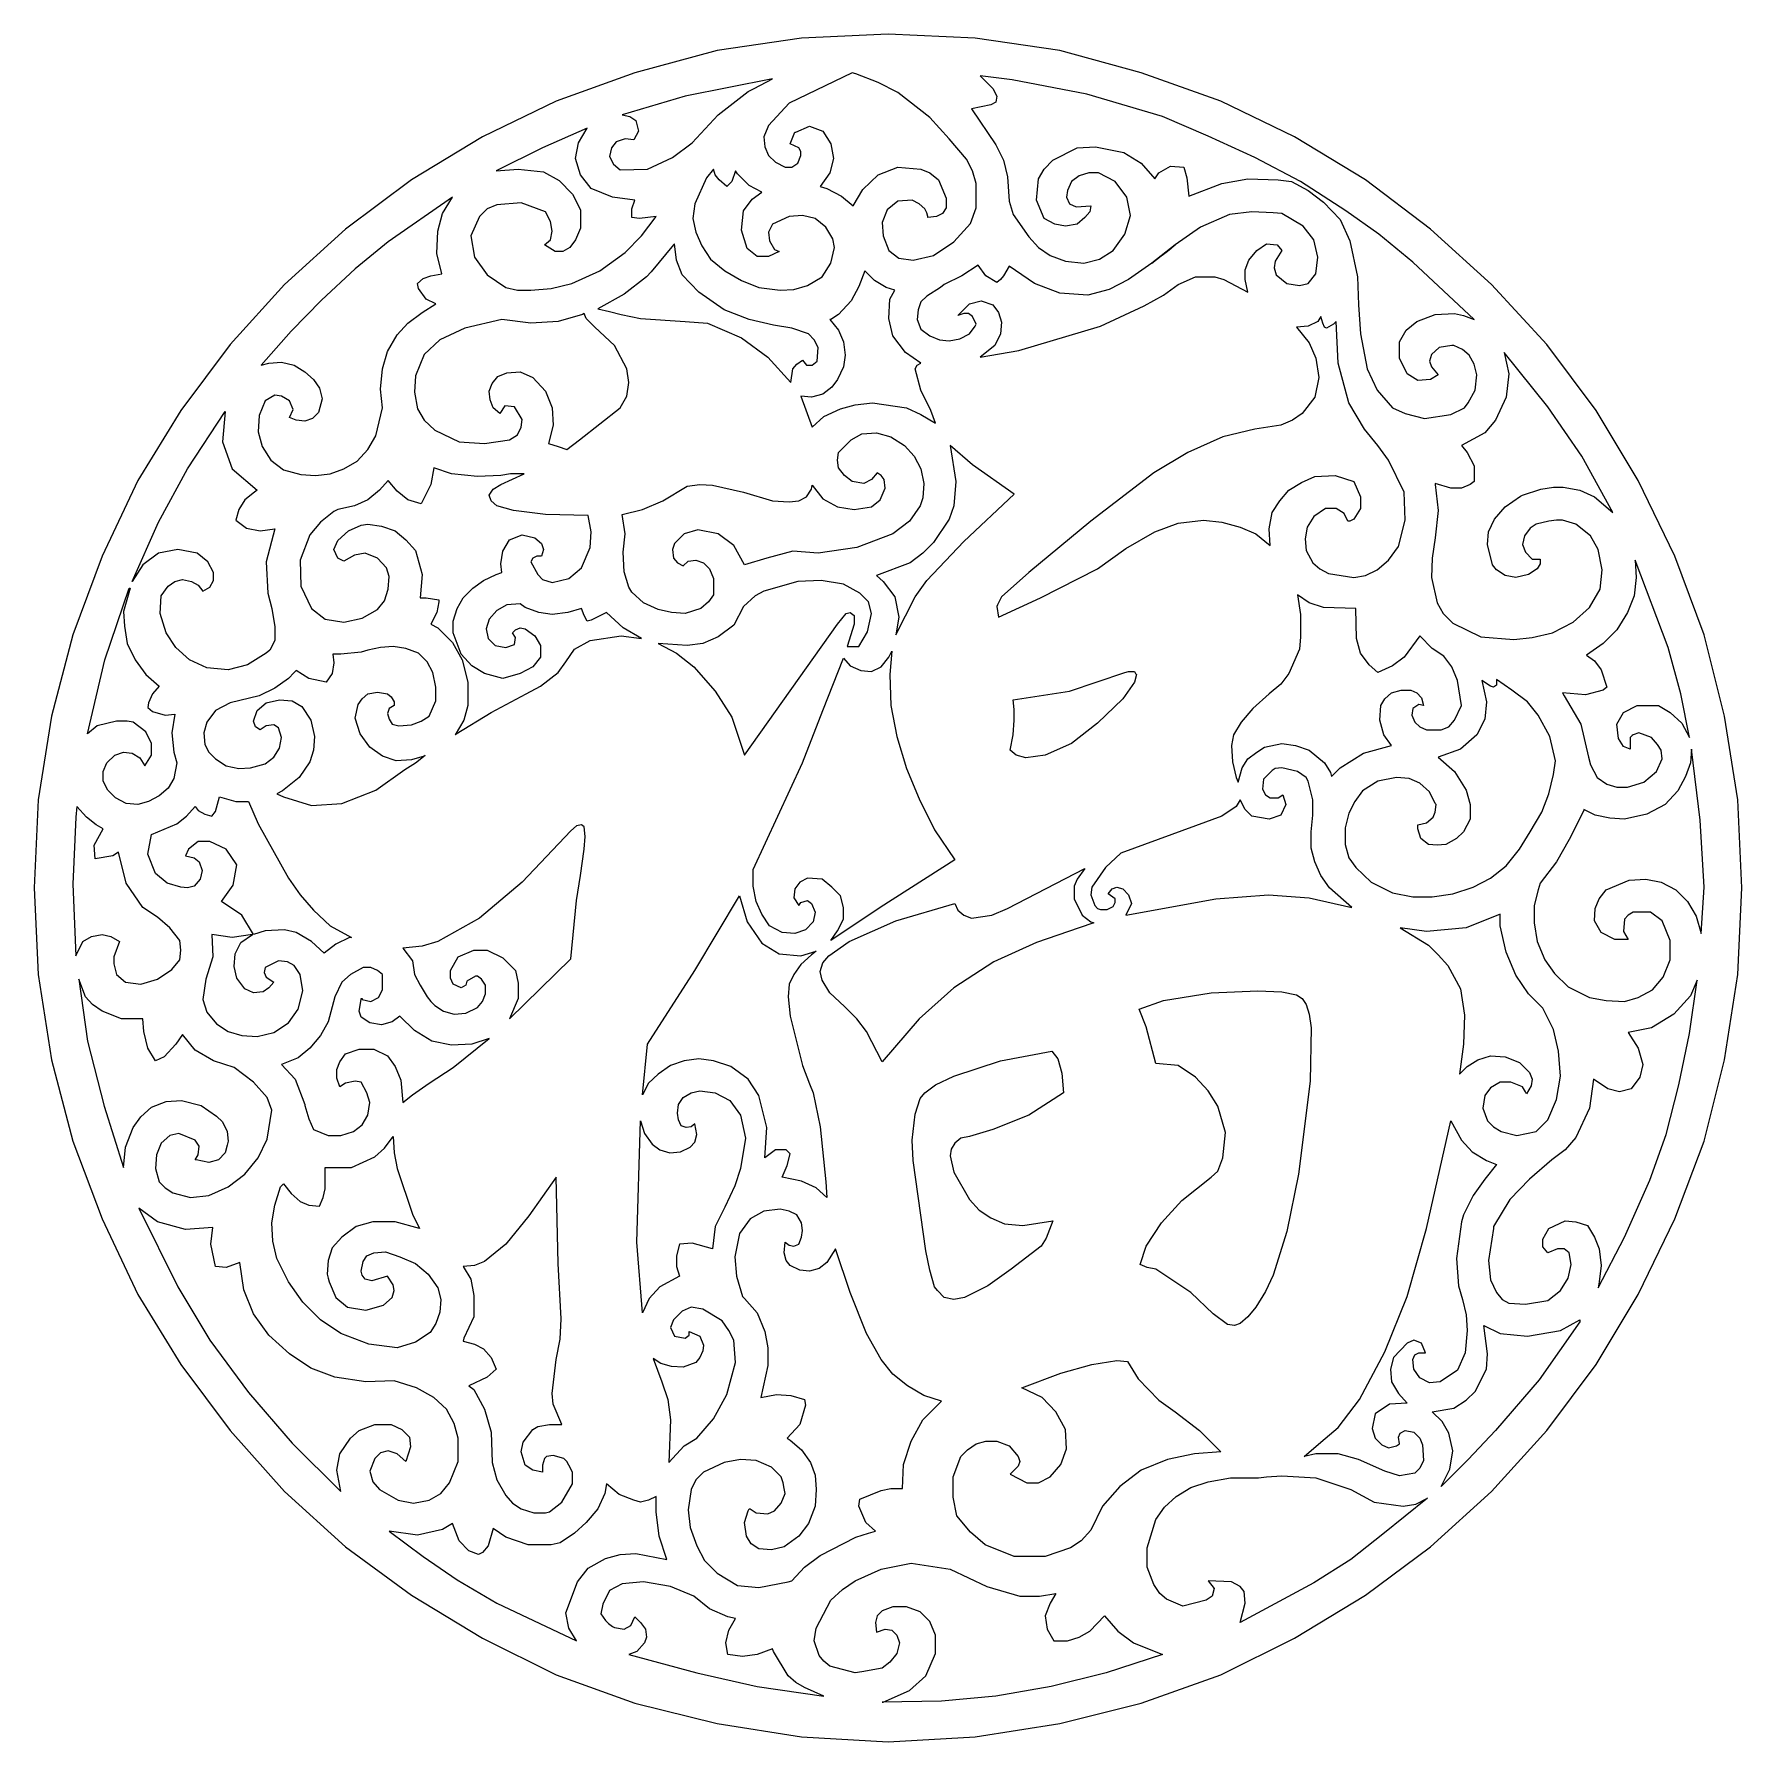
# Model space of a CAD drawing. Header units: centimetres. Extents: x 10.23 to 17.91, y -8.49 to -0.82.
import ezdxf

# ---------------------------------------------------------------- set-up
doc = ezdxf.new("R2010")
doc.units = ezdxf.units.CM
doc.header["$MEASUREMENT"] = 0
doc.layers.add('layer 1', color=7, linetype='Continuous')

msp = doc.modelspace()

# ---------------------------------------------------------------- linework, layer by layer
at = {"layer": 'layer 1', "color": 250}
for points, knots in [([(14.06796, -0.81718), (14.06796, -0.81718), (14.46039, -0.83462), (14.46039, -0.83462), (14.46039, -0.83462), (14.46039, -0.83462), (14.83974, -0.89131), (14.83974, -0.89131), (14.83974, -0.89131), (14.83974, -0.89131), (15.20601, -0.99158), (15.20601, -0.99158), (15.20601, -0.99158), (15.20601, -0.99158), (15.56356, -1.11805), (15.56356, -1.11805), (15.56356, -1.11805), (15.56356, -1.11805), (15.89494, -1.27936), (15.89494, -1.27936), (15.89494, -1.27936), (15.89494, -1.27936), (16.21325, -1.47123), (16.21325, -1.47123), (16.21325, -1.47123), (16.21325, -1.47123), (16.50539, -1.6936), (16.50539, -1.6936), (16.50539, -1.6936), (16.50539, -1.6936), (16.7801, -1.94215), (16.7801, -1.94215), (16.7801, -1.94215), (16.7801, -1.94215), (17.02864, -2.21248), (17.02864, -2.21248), (17.02864, -2.21248), (17.02864, -2.21248), (17.25102, -2.50899), (17.25102, -2.50899), (17.25102, -2.50899), (17.25102, -2.50899), (17.43851, -2.82295), (17.43851, -2.82295), (17.43851, -2.82295), (17.43851, -2.82295), (17.6042, -3.16303), (17.6042, -3.16303), (17.6042, -3.16303), (17.6042, -3.16303), (17.73502, -3.51624), (17.73502, -3.51624), (17.73502, -3.51624), (17.73502, -3.51624), (17.82658, -3.88249), (17.82658, -3.88249), (17.82658, -3.88249), (17.82658, -3.88249), (17.88763, -4.2575), (17.88763, -4.2575), (17.88763, -4.2575), (17.88763, -4.2575), (17.90507, -4.65428), (17.90507, -4.65428), (17.90507, -4.65428), (17.90507, -4.65428), (17.88763, -5.04235), (17.88763, -5.04235), (17.88763, -5.04235), (17.88763, -5.04235), (17.82658, -5.42608), (17.82658, -5.42608), (17.82658, -5.42608), (17.82658, -5.42608), (17.73502, -5.79235), (17.73502, -5.79235), (17.73502, -5.79235), (17.73502, -5.79235), (17.6042, -6.14116), (17.6042, -6.14116), (17.6042, -6.14116), (17.6042, -6.14116), (17.43851, -6.48128), (17.43851, -6.48128), (17.43851, -6.48128), (17.43851, -6.48128), (17.25102, -6.79521), (17.25102, -6.79521), (17.25102, -6.79521), (17.25102, -6.79521), (17.02864, -7.09173), (17.02864, -7.09173), (17.02864, -7.09173), (17.02864, -7.09173), (16.7801, -7.36642), (16.7801, -7.36642), (16.7801, -7.36642), (16.7801, -7.36642), (16.50539, -7.61498), (16.50539, -7.61498), (16.50539, -7.61498), (16.50539, -7.61498), (16.21325, -7.83299), (16.21325, -7.83299), (16.21325, -7.83299), (16.21325, -7.83299), (15.89494, -8.02485), (15.89494, -8.02485), (15.89494, -8.02485), (15.89494, -8.02485), (15.56356, -8.19054), (15.56356, -8.19054), (15.56356, -8.19054), (15.56356, -8.19054), (15.20601, -8.317), (15.20601, -8.317), (15.20601, -8.317), (15.20601, -8.317), (14.83974, -8.40856), (14.83974, -8.40856), (14.83974, -8.40856), (14.83974, -8.40856), (14.46039, -8.46961), (14.46039, -8.46961), (14.46039, -8.46961), (14.46039, -8.46961), (14.06796, -8.49141), (14.06796, -8.49141), (14.06796, -8.49141), (14.06796, -8.49141), (13.67989, -8.46961), (13.67989, -8.46961), (13.67989, -8.46961), (13.67989, -8.46961), (13.30053, -8.40856), (13.30053, -8.40856), (13.30053, -8.40856), (13.30053, -8.40856), (12.9299, -8.317), (12.9299, -8.317), (12.9299, -8.317), (12.9299, -8.317), (12.57671, -8.19054), (12.57671, -8.19054), (12.57671, -8.19054), (12.57671, -8.19054), (12.24532, -8.02485), (12.24532, -8.02485), (12.24532, -8.02485), (12.24532, -8.02485), (11.92702, -7.83299), (11.92702, -7.83299), (11.92702, -7.83299), (11.92702, -7.83299), (11.63051, -7.61498), (11.63051, -7.61498), (11.63051, -7.61498), (11.63051, -7.61498), (11.35582, -7.36642), (11.35582, -7.36642), (11.35582, -7.36642), (11.35582, -7.36642), (11.11164, -7.09173), (11.11164, -7.09173), (11.11164, -7.09173), (11.11164, -7.09173), (10.88926, -6.79521), (10.88926, -6.79521), (10.88926, -6.79521), (10.88926, -6.79521), (10.6974, -6.48128), (10.6974, -6.48128), (10.6974, -6.48128), (10.6974, -6.48128), (10.53606, -6.14116), (10.53606, -6.14116), (10.53606, -6.14116), (10.53606, -6.14116), (10.40525, -5.79235), (10.40525, -5.79235), (10.40525, -5.79235), (10.40525, -5.79235), (10.30933, -5.42608), (10.30933, -5.42608), (10.30933, -5.42608), (10.30933, -5.42608), (10.24828, -5.04235), (10.24828, -5.04235), (10.24828, -5.04235), (10.24828, -5.04235), (10.23084, -4.65428), (10.23084, -4.65428), (10.23084, -4.65428), (10.23084, -4.65428), (10.24828, -4.2575), (10.24828, -4.2575), (10.24828, -4.2575), (10.24828, -4.2575), (10.30933, -3.88249), (10.30933, -3.88249), (10.30933, -3.88249), (10.30933, -3.88249), (10.40525, -3.51624), (10.40525, -3.51624), (10.40525, -3.51624), (10.40525, -3.51624), (10.53606, -3.16303), (10.53606, -3.16303), (10.53606, -3.16303), (10.53606, -3.16303), (10.6974, -2.82295), (10.6974, -2.82295), (10.6974, -2.82295), (10.6974, -2.82295), (10.88926, -2.50899), (10.88926, -2.50899), (10.88926, -2.50899), (10.88926, -2.50899), (11.11164, -2.21248), (11.11164, -2.21248), (11.11164, -2.21248), (11.11164, -2.21248), (11.35582, -1.94215), (11.35582, -1.94215), (11.35582, -1.94215), (11.35582, -1.94215), (11.63051, -1.6936), (11.63051, -1.6936), (11.63051, -1.6936), (11.63051, -1.6936), (11.92702, -1.47123), (11.92702, -1.47123), (11.92702, -1.47123), (11.92702, -1.47123), (12.24532, -1.27936), (12.24532, -1.27936), (12.24532, -1.27936), (12.24532, -1.27936), (12.57671, -1.11805), (12.57671, -1.11805), (12.57671, -1.11805), (12.57671, -1.11805), (12.9299, -0.99158), (12.9299, -0.99158), (12.9299, -0.99158), (12.9299, -0.99158), (13.30053, -0.89131), (13.30053, -0.89131), (13.30053, -0.89131), (13.30053, -0.89131), (13.67989, -0.83462), (13.67989, -0.83462), (13.67989, -0.83462), (13.67989, -0.83462), (14.06796, -0.81718), (14.06796, -0.81718)], [0, 0, 0, 0, 0.0153846, 0.0153846, 0.0153846, 0.0153846, 0.0307692, 0.0307692, 0.0307692, 0.0307692, 0.0461538, 0.0461538, 0.0461538, 0.0461538, 0.0615385, 0.0615385, 0.0615385, 0.0615385, 0.0769231, 0.0769231, 0.0769231, 0.0769231, 0.0923077, 0.0923077, 0.0923077, 0.0923077, 0.1076923, 0.1076923, 0.1076923, 0.1076923, 0.1230769, 0.1230769, 0.1230769, 0.1230769, 0.1384615, 0.1384615, 0.1384615, 0.1384615, 0.1538462, 0.1538462, 0.1538462, 0.1538462, 0.1692308, 0.1692308, 0.1692308, 0.1692308, 0.1846154, 0.1846154, 0.1846154, 0.1846154, 0.2, 0.2, 0.2, 0.2, 0.2153846, 0.2153846, 0.2153846, 0.2153846, 0.2307692, 0.2307692, 0.2307692, 0.2307692, 0.2461538, 0.2461538, 0.2461538, 0.2461538, 0.2615385, 0.2615385, 0.2615385, 0.2615385, 0.2769231, 0.2769231, 0.2769231, 0.2769231, 0.2923077, 0.2923077, 0.2923077, 0.2923077, 0.3076923, 0.3076923, 0.3076923, 0.3076923, 0.3230769, 0.3230769, 0.3230769, 0.3230769, 0.3384615, 0.3384615, 0.3384615, 0.3384615, 0.3538462, 0.3538462, 0.3538462, 0.3538462, 0.3692308, 0.3692308, 0.3692308, 0.3692308, 0.3846154, 0.3846154, 0.3846154, 0.3846154, 0.4, 0.4, 0.4, 0.4, 0.4153846, 0.4153846, 0.4153846, 0.4153846, 0.4307692, 0.4307692, 0.4307692, 0.4307692, 0.4461538, 0.4461538, 0.4461538, 0.4461538, 0.4615385, 0.4615385, 0.4615385, 0.4615385, 0.4769231, 0.4769231, 0.4769231, 0.4769231, 0.4923077, 0.4923077, 0.4923077, 0.4923077, 0.5076923, 0.5076923, 0.5076923, 0.5076923, 0.5230769, 0.5230769, 0.5230769, 0.5230769, 0.5384615, 0.5384615, 0.5384615, 0.5384615, 0.5538462, 0.5538462, 0.5538462, 0.5538462, 0.5692308, 0.5692308, 0.5692308, 0.5692308, 0.5846154, 0.5846154, 0.5846154, 0.5846154, 0.6, 0.6, 0.6, 0.6, 0.6153846, 0.6153846, 0.6153846, 0.6153846, 0.6307692, 0.6307692, 0.6307692, 0.6307692, 0.6461538, 0.6461538, 0.6461538, 0.6461538, 0.6615385, 0.6615385, 0.6615385, 0.6615385, 0.6769231, 0.6769231, 0.6769231, 0.6769231, 0.6923077, 0.6923077, 0.6923077, 0.6923077, 0.7076923, 0.7076923, 0.7076923, 0.7076923, 0.7230769, 0.7230769, 0.7230769, 0.7230769, 0.7384615, 0.7384615, 0.7384615, 0.7384615, 0.7538462, 0.7538462, 0.7538462, 0.7538462, 0.7692308, 0.7692308, 0.7692308, 0.7692308, 0.7846154, 0.7846154, 0.7846154, 0.7846154, 0.8, 0.8, 0.8, 0.8, 0.8153846, 0.8153846, 0.8153846, 0.8153846, 0.8307692, 0.8307692, 0.8307692, 0.8307692, 0.8461538, 0.8461538, 0.8461538, 0.8461538, 0.8615385, 0.8615385, 0.8615385, 0.8615385, 0.8769231, 0.8769231, 0.8769231, 0.8769231, 0.8923077, 0.8923077, 0.8923077, 0.8923077, 0.9076923, 0.9076923, 0.9076923, 0.9076923, 0.9230769, 0.9230769, 0.9230769, 0.9230769, 0.9384615, 0.9384615, 0.9384615, 0.9384615, 0.9538462, 0.9538462, 0.9538462, 0.9538462, 0.9692308, 0.9692308, 0.9692308, 0.9692308, 1, 1, 1, 1]), ([(13.90662, -0.99158), (13.90662, -0.99158), (13.92407, -0.99596), (13.92407, -0.99596), (13.92407, -0.99596), (13.92407, -0.99596), (14.02435, -1.03518), (14.02435, -1.03518), (14.02435, -1.03518), (14.02435, -1.03518), (14.11156, -1.07879), (14.11156, -1.07879), (14.11156, -1.07879), (14.11156, -1.07879), (14.25545, -1.19215), (14.25545, -1.19215), (14.25545, -1.19215), (14.25545, -1.19215), (14.34265, -1.28809), (14.34265, -1.28809), (14.34265, -1.28809), (14.34265, -1.28809), (14.42114, -1.37967), (14.42114, -1.37967), (14.42114, -1.37967), (14.42114, -1.37967), (14.44731, -1.43199), (14.44731, -1.43199), (14.44731, -1.43199), (14.44731, -1.43199), (14.46475, -1.48868), (14.46475, -1.48868), (14.46475, -1.48868), (14.46475, -1.48868), (14.46475, -1.59767), (14.46475, -1.59767), (14.46475, -1.59767), (14.46475, -1.59767), (14.43859, -1.66743), (14.43859, -1.66743), (14.43859, -1.66743), (14.43859, -1.66743), (14.36446, -1.7503), (14.36446, -1.7503), (14.36446, -1.7503), (14.36446, -1.7503), (14.27289, -1.81134), (14.27289, -1.81134), (14.27289, -1.81134), (14.27289, -1.81134), (14.18132, -1.83313), (14.18132, -1.83313), (14.18132, -1.83313), (14.18132, -1.83313), (14.11592, -1.82441), (14.11592, -1.82441), (14.11592, -1.82441), (14.11592, -1.82441), (14.07231, -1.78953), (14.07231, -1.78953), (14.07231, -1.78953), (14.07231, -1.78953), (14.04615, -1.72414), (14.04615, -1.72414), (14.04615, -1.72414), (14.04615, -1.72414), (14.0418, -1.66309), (14.0418, -1.66309), (14.0418, -1.66309), (14.0418, -1.66309), (14.0636, -1.60639), (14.0636, -1.60639), (14.0636, -1.60639), (14.0636, -1.60639), (14.11156, -1.56717), (14.11156, -1.56717), (14.11156, -1.56717), (14.11156, -1.56717), (14.17697, -1.56279), (14.17697, -1.56279), (14.17697, -1.56279), (14.17697, -1.56279), (14.20749, -1.58023), (14.20749, -1.58023), (14.20749, -1.58023), (14.20749, -1.58023), (14.23365, -1.60204), (14.23365, -1.60204), (14.23365, -1.60204), (14.23365, -1.60204), (14.24237, -1.61949), (14.24237, -1.61949), (14.24237, -1.61949), (14.24237, -1.61949), (14.24673, -1.63693), (14.24673, -1.63693), (14.24673, -1.63693), (14.24673, -1.63693), (14.24673, -1.64127), (14.24673, -1.64127), (14.24673, -1.64127), (14.24673, -1.64127), (14.28598, -1.63693), (14.28598, -1.63693), (14.28598, -1.63693), (14.28598, -1.63693), (14.31214, -1.62383), (14.31214, -1.62383), (14.31214, -1.62383), (14.31214, -1.62383), (14.32958, -1.59767), (14.32958, -1.59767), (14.32958, -1.59767), (14.32958, -1.59767), (14.32958, -1.55406), (14.32958, -1.55406), (14.32958, -1.55406), (14.32958, -1.55406), (14.29469, -1.47123), (14.29469, -1.47123), (14.29469, -1.47123), (14.29469, -1.47123), (14.25545, -1.44071), (14.25545, -1.44071), (14.25545, -1.44071), (14.25545, -1.44071), (14.21621, -1.42327), (14.21621, -1.42327), (14.21621, -1.42327), (14.21621, -1.42327), (14.11156, -1.41455), (14.11156, -1.41455), (14.11156, -1.41455), (14.11156, -1.41455), (14.02435, -1.44943), (14.02435, -1.44943), (14.02435, -1.44943), (14.02435, -1.44943), (13.95459, -1.51484), (13.95459, -1.51484), (13.95459, -1.51484), (13.95459, -1.51484), (13.91098, -1.58894), (13.91098, -1.58894), (13.91098, -1.58894), (13.91098, -1.58894), (13.85866, -1.54534), (13.85866, -1.54534), (13.85866, -1.54534), (13.85866, -1.54534), (13.79326, -1.51046), (13.79326, -1.51046), (13.79326, -1.51046), (13.79326, -1.51046), (13.76273, -1.50174), (13.76273, -1.50174), (13.76273, -1.50174), (13.76273, -1.50174), (13.80633, -1.44071), (13.80633, -1.44071), (13.80633, -1.44071), (13.80633, -1.44071), (13.82377, -1.37529), (13.82377, -1.37529), (13.82377, -1.37529), (13.82377, -1.37529), (13.81069, -1.3099), (13.81069, -1.3099), (13.81069, -1.3099), (13.81069, -1.3099), (13.77581, -1.2532), (13.77581, -1.2532), (13.77581, -1.2532), (13.77581, -1.2532), (13.71477, -1.23142), (13.71477, -1.23142), (13.71477, -1.23142), (13.71477, -1.23142), (13.65372, -1.25758), (13.65372, -1.25758), (13.65372, -1.25758), (13.65372, -1.25758), (13.64936, -1.25758), (13.64936, -1.25758), (13.64936, -1.25758), (13.64936, -1.25758), (13.62756, -1.3099), (13.62756, -1.3099), (13.62756, -1.3099), (13.62756, -1.3099), (13.6668, -1.32734), (13.6668, -1.32734), (13.6668, -1.32734), (13.6668, -1.32734), (13.67552, -1.34479), (13.67552, -1.34479), (13.67552, -1.34479), (13.67552, -1.34479), (13.67552, -1.36223), (13.67552, -1.36223), (13.67552, -1.36223), (13.67552, -1.36223), (13.66245, -1.39711), (13.66245, -1.39711), (13.66245, -1.39711), (13.66245, -1.39711), (13.63628, -1.41455), (13.63628, -1.41455), (13.63628, -1.41455), (13.63628, -1.41455), (13.60576, -1.41455), (13.60576, -1.41455), (13.60576, -1.41455), (13.60576, -1.41455), (13.56216, -1.39273), (13.56216, -1.39273), (13.56216, -1.39273), (13.56216, -1.39273), (13.53163, -1.36223), (13.53163, -1.36223), (13.53163, -1.36223), (13.53163, -1.36223), (13.51419, -1.32296), (13.51419, -1.32296), (13.51419, -1.32296), (13.51419, -1.32296), (13.50983, -1.27936), (13.50983, -1.27936), (13.50983, -1.27936), (13.50983, -1.27936), (13.52727, -1.23576), (13.52727, -1.23576), (13.52727, -1.23576), (13.52727, -1.23576), (13.53163, -1.22704), (13.53163, -1.22704), (13.53163, -1.22704), (13.53163, -1.22704), (13.6232, -1.12677), (13.6232, -1.12677), (13.6232, -1.12677), (13.6232, -1.12677), (13.90662, -0.99158), (13.90662, -0.99158)], [0, 0, 0, 0, 0.016129, 0.016129, 0.016129, 0.016129, 0.0322581, 0.0322581, 0.0322581, 0.0322581, 0.0483871, 0.0483871, 0.0483871, 0.0483871, 0.0645161, 0.0645161, 0.0645161, 0.0645161, 0.0806452, 0.0806452, 0.0806452, 0.0806452, 0.0967742, 0.0967742, 0.0967742, 0.0967742, 0.1129032, 0.1129032, 0.1129032, 0.1129032, 0.1290323, 0.1290323, 0.1290323, 0.1290323, 0.1451613, 0.1451613, 0.1451613, 0.1451613, 0.1612903, 0.1612903, 0.1612903, 0.1612903, 0.1774194, 0.1774194, 0.1774194, 0.1774194, 0.1935484, 0.1935484, 0.1935484, 0.1935484, 0.2096774, 0.2096774, 0.2096774, 0.2096774, 0.2258065, 0.2258065, 0.2258065, 0.2258065, 0.2419355, 0.2419355, 0.2419355, 0.2419355, 0.2580645, 0.2580645, 0.2580645, 0.2580645, 0.2741935, 0.2741935, 0.2741935, 0.2741935, 0.2903226, 0.2903226, 0.2903226, 0.2903226, 0.3064516, 0.3064516, 0.3064516, 0.3064516, 0.3225806, 0.3225806, 0.3225806, 0.3225806, 0.3387097, 0.3387097, 0.3387097, 0.3387097, 0.3548387, 0.3548387, 0.3548387, 0.3548387, 0.3709677, 0.3709677, 0.3709677, 0.3709677, 0.3870968, 0.3870968, 0.3870968, 0.3870968, 0.4032258, 0.4032258, 0.4032258, 0.4032258, 0.4193548, 0.4193548, 0.4193548, 0.4193548, 0.4354839, 0.4354839, 0.4354839, 0.4354839, 0.4516129, 0.4516129, 0.4516129, 0.4516129, 0.4677419, 0.4677419, 0.4677419, 0.4677419, 0.483871, 0.483871, 0.483871, 0.483871, 0.5, 0.5, 0.5, 0.5, 0.516129, 0.516129, 0.516129, 0.516129, 0.5322581, 0.5322581, 0.5322581, 0.5322581, 0.5483871, 0.5483871, 0.5483871, 0.5483871, 0.5645161, 0.5645161, 0.5645161, 0.5645161, 0.5806452, 0.5806452, 0.5806452, 0.5806452, 0.5967742, 0.5967742, 0.5967742, 0.5967742, 0.6129032, 0.6129032, 0.6129032, 0.6129032, 0.6290323, 0.6290323, 0.6290323, 0.6290323, 0.6451613, 0.6451613, 0.6451613, 0.6451613, 0.6612903, 0.6612903, 0.6612903, 0.6612903, 0.6774194, 0.6774194, 0.6774194, 0.6774194, 0.6935484, 0.6935484, 0.6935484, 0.6935484, 0.7096774, 0.7096774, 0.7096774, 0.7096774, 0.7258065, 0.7258065, 0.7258065, 0.7258065, 0.7419355, 0.7419355, 0.7419355, 0.7419355, 0.7580645, 0.7580645, 0.7580645, 0.7580645, 0.7741935, 0.7741935, 0.7741935, 0.7741935, 0.7903226, 0.7903226, 0.7903226, 0.7903226, 0.8064516, 0.8064516, 0.8064516, 0.8064516, 0.8225806, 0.8225806, 0.8225806, 0.8225806, 0.8387097, 0.8387097, 0.8387097, 0.8387097, 0.8548387, 0.8548387, 0.8548387, 0.8548387, 0.8709677, 0.8709677, 0.8709677, 0.8709677, 0.8870968, 0.8870968, 0.8870968, 0.8870968, 0.9032258, 0.9032258, 0.9032258, 0.9032258, 0.9193548, 0.9193548, 0.9193548, 0.9193548, 0.9354839, 0.9354839, 0.9354839, 0.9354839, 0.9516129, 0.9516129, 0.9516129, 0.9516129, 0.9677419, 0.9677419, 0.9677419, 0.9677419, 1, 1, 1, 1]), ([(12.87322, -1.17909), (12.87322, -1.17909), (13.15664, -1.09623), (13.15664, -1.09623), (13.15664, -1.09623), (13.15664, -1.09623), (13.54908, -1.01774), (13.54908, -1.01774), (13.54908, -1.01774), (13.54908, -1.01774), (13.46622, -1.06134), (13.46622, -1.06134), (13.46622, -1.06134), (13.46622, -1.06134), (13.44006, -1.07444), (13.44006, -1.07444), (13.44006, -1.07444), (13.44006, -1.07444), (13.30489, -1.17909), (13.30489, -1.17909), (13.30489, -1.17909), (13.30489, -1.17909), (13.18717, -1.30552), (13.18717, -1.30552), (13.18717, -1.30552), (13.18717, -1.30552), (13.09996, -1.37094), (13.09996, -1.37094), (13.09996, -1.37094), (13.09996, -1.37094), (12.98659, -1.42327), (12.98659, -1.42327), (12.98659, -1.42327), (12.98659, -1.42327), (12.8645, -1.42762), (12.8645, -1.42762), (12.8645, -1.42762), (12.8645, -1.42762), (12.83397, -1.40145), (12.83397, -1.40145), (12.83397, -1.40145), (12.83397, -1.40145), (12.81654, -1.36657), (12.81654, -1.36657), (12.81654, -1.36657), (12.81654, -1.36657), (12.82526, -1.32734), (12.82526, -1.32734), (12.82526, -1.32734), (12.82526, -1.32734), (12.84706, -1.30118), (12.84706, -1.30118), (12.84706, -1.30118), (12.84706, -1.30118), (12.8863, -1.28809), (12.8863, -1.28809), (12.8863, -1.28809), (12.8863, -1.28809), (12.92554, -1.29246), (12.92554, -1.29246), (12.92554, -1.29246), (12.92554, -1.29246), (12.94734, -1.2532), (12.94734, -1.2532), (12.94734, -1.2532), (12.94734, -1.2532), (12.93426, -1.20526), (12.93426, -1.20526), (12.93426, -1.20526), (12.93426, -1.20526), (12.9081, -1.18781), (12.9081, -1.18781), (12.9081, -1.18781), (12.9081, -1.18781), (12.87322, -1.17909), (12.87322, -1.17909)], [0, 0, 0, 0, 0.05, 0.05, 0.05, 0.05, 0.1, 0.1, 0.1, 0.1, 0.15, 0.15, 0.15, 0.15, 0.2, 0.2, 0.2, 0.2, 0.25, 0.25, 0.25, 0.25, 0.3, 0.3, 0.3, 0.3, 0.35, 0.35, 0.35, 0.35, 0.4, 0.4, 0.4, 0.4, 0.45, 0.45, 0.45, 0.45, 0.5, 0.5, 0.5, 0.5, 0.55, 0.55, 0.55, 0.55, 0.6, 0.6, 0.6, 0.6, 0.65, 0.65, 0.65, 0.65, 0.7, 0.7, 0.7, 0.7, 0.75, 0.75, 0.75, 0.75, 0.8, 0.8, 0.8, 0.8, 0.85, 0.85, 0.85, 0.85, 0.9, 0.9, 0.9, 0.9, 1, 1, 1, 1]), ([(14.48219, -1.00468), (14.48219, -1.00468), (14.62608, -1.02212), (14.62608, -1.02212), (14.62608, -1.02212), (14.62608, -1.02212), (14.96183, -1.08751), (14.96183, -1.08751), (14.96183, -1.08751), (14.96183, -1.08751), (15.30194, -1.18781), (15.30194, -1.18781), (15.30194, -1.18781), (15.30194, -1.18781), (15.50688, -1.27502), (15.50688, -1.27502), (15.50688, -1.27502), (15.50688, -1.27502), (15.71617, -1.37094), (15.71617, -1.37094), (15.71617, -1.37094), (15.71617, -1.37094), (15.92111, -1.47996), (15.92111, -1.47996), (15.92111, -1.47996), (15.92111, -1.47996), (16.12604, -1.61077), (16.12604, -1.61077), (16.12604, -1.61077), (16.12604, -1.61077), (16.27429, -1.71541), (16.27429, -1.71541), (16.27429, -1.71541), (16.27429, -1.71541), (16.42691, -1.84185), (16.42691, -1.84185), (16.42691, -1.84185), (16.42691, -1.84185), (16.70161, -2.09911), (16.70161, -2.09911), (16.70161, -2.09911), (16.70161, -2.09911), (16.65365, -2.08167), (16.65365, -2.08167), (16.65365, -2.08167), (16.65365, -2.08167), (16.6144, -2.07295), (16.6144, -2.07295), (16.6144, -2.07295), (16.6144, -2.07295), (16.5272, -2.07732), (16.5272, -2.07732), (16.5272, -2.07732), (16.5272, -2.07732), (16.44435, -2.10783), (16.44435, -2.10783), (16.44435, -2.10783), (16.44435, -2.10783), (16.39639, -2.14709), (16.39639, -2.14709), (16.39639, -2.14709), (16.39639, -2.14709), (16.36586, -2.19942), (16.36586, -2.19942), (16.36586, -2.19942), (16.36586, -2.19942), (16.36586, -2.27352), (16.36586, -2.27352), (16.36586, -2.27352), (16.36586, -2.27352), (16.40075, -2.34329), (16.40075, -2.34329), (16.40075, -2.34329), (16.40075, -2.34329), (16.44871, -2.37383), (16.44871, -2.37383), (16.44871, -2.37383), (16.44871, -2.37383), (16.50539, -2.36945), (16.50539, -2.36945), (16.50539, -2.36945), (16.50539, -2.36945), (16.54028, -2.34767), (16.54028, -2.34767), (16.54028, -2.34767), (16.54028, -2.34767), (16.50975, -2.31279), (16.50975, -2.31279), (16.50975, -2.31279), (16.50975, -2.31279), (16.50103, -2.28662), (16.50103, -2.28662), (16.50103, -2.28662), (16.50103, -2.28662), (16.50975, -2.25609), (16.50975, -2.25609), (16.50975, -2.25609), (16.50975, -2.25609), (16.54464, -2.22558), (16.54464, -2.22558), (16.54464, -2.22558), (16.54464, -2.22558), (16.60132, -2.21686), (16.60132, -2.21686), (16.60132, -2.21686), (16.60132, -2.21686), (16.61004, -2.21686), (16.61004, -2.21686), (16.61004, -2.21686), (16.61004, -2.21686), (16.64928, -2.2343), (16.64928, -2.2343), (16.64928, -2.2343), (16.64928, -2.2343), (16.67981, -2.26046), (16.67981, -2.26046), (16.67981, -2.26046), (16.67981, -2.26046), (16.70161, -2.29969), (16.70161, -2.29969), (16.70161, -2.29969), (16.70161, -2.29969), (16.71469, -2.34767), (16.71469, -2.34767), (16.71469, -2.34767), (16.71469, -2.34767), (16.70597, -2.41743), (16.70597, -2.41743), (16.70597, -2.41743), (16.70597, -2.41743), (16.67545, -2.4741), (16.67545, -2.4741), (16.67545, -2.4741), (16.67545, -2.4741), (16.65801, -2.49592), (16.65801, -2.49592), (16.65801, -2.49592), (16.65801, -2.49592), (16.59696, -2.52643), (16.59696, -2.52643), (16.59696, -2.52643), (16.59696, -2.52643), (16.47923, -2.54388), (16.47923, -2.54388), (16.47923, -2.54388), (16.47923, -2.54388), (16.39202, -2.52208), (16.39202, -2.52208), (16.39202, -2.52208), (16.39202, -2.52208), (16.33534, -2.49592), (16.33534, -2.49592), (16.33534, -2.49592), (16.33534, -2.49592), (16.26557, -2.41743), (16.26557, -2.41743), (16.26557, -2.41743), (16.26557, -2.41743), (16.22197, -2.3215), (16.22197, -2.3215), (16.22197, -2.3215), (16.22197, -2.3215), (16.19145, -2.16453), (16.19145, -2.16453), (16.19145, -2.16453), (16.19145, -2.16453), (16.18273, -2.03372), (16.18273, -2.03372), (16.18273, -2.03372), (16.18273, -2.03372), (16.17837, -1.90728), (16.17837, -1.90728), (16.17837, -1.90728), (16.17837, -1.90728), (16.14349, -1.74592), (16.14349, -1.74592), (16.14349, -1.74592), (16.14349, -1.74592), (16.09988, -1.65), (16.09988, -1.65), (16.09988, -1.65), (16.09988, -1.65), (16.02576, -1.57151), (16.02576, -1.57151), (16.02576, -1.57151), (16.02576, -1.57151), (15.95599, -1.51919), (15.95599, -1.51919), (15.95599, -1.51919), (15.95599, -1.51919), (15.88186, -1.47996), (15.88186, -1.47996), (15.88186, -1.47996), (15.88186, -1.47996), (15.82082, -1.47123), (15.82082, -1.47123), (15.82082, -1.47123), (15.82082, -1.47123), (15.68565, -1.46688), (15.68565, -1.46688), (15.68565, -1.46688), (15.68565, -1.46688), (15.56792, -1.48868), (15.56792, -1.48868), (15.56792, -1.48868), (15.56792, -1.48868), (15.41966, -1.54534), (15.41966, -1.54534), (15.41966, -1.54534), (15.41966, -1.54534), (15.41094, -1.46251), (15.41094, -1.46251), (15.41094, -1.46251), (15.41094, -1.46251), (15.39786, -1.41455), (15.39786, -1.41455), (15.39786, -1.41455), (15.39786, -1.41455), (15.33682, -1.41017), (15.33682, -1.41017), (15.33682, -1.41017), (15.33682, -1.41017), (15.28449, -1.44071), (15.28449, -1.44071), (15.28449, -1.44071), (15.28449, -1.44071), (15.26705, -1.46688), (15.26705, -1.46688), (15.26705, -1.46688), (15.26705, -1.46688), (15.20601, -1.39711), (15.20601, -1.39711), (15.20601, -1.39711), (15.20601, -1.39711), (15.12752, -1.34913), (15.12752, -1.34913), (15.12752, -1.34913), (15.12752, -1.34913), (15.00107, -1.32296), (15.00107, -1.32296), (15.00107, -1.32296), (15.00107, -1.32296), (14.91823, -1.32734), (14.91823, -1.32734), (14.91823, -1.32734), (14.91823, -1.32734), (14.80922, -1.38401), (14.80922, -1.38401), (14.80922, -1.38401), (14.80922, -1.38401), (14.76997, -1.42327), (14.76997, -1.42327), (14.76997, -1.42327), (14.76997, -1.42327), (14.74381, -1.46688), (14.74381, -1.46688), (14.74381, -1.46688), (14.74381, -1.46688), (14.73509, -1.56279), (14.73509, -1.56279), (14.73509, -1.56279), (14.73509, -1.56279), (14.76997, -1.64565), (14.76997, -1.64565), (14.76997, -1.64565), (14.76997, -1.64565), (14.81793, -1.67181), (14.81793, -1.67181), (14.81793, -1.67181), (14.81793, -1.67181), (14.8659, -1.68053), (14.8659, -1.68053), (14.8659, -1.68053), (14.8659, -1.68053), (14.91823, -1.67181), (14.91823, -1.67181), (14.91823, -1.67181), (14.91823, -1.67181), (14.95311, -1.64127), (14.95311, -1.64127), (14.95311, -1.64127), (14.95311, -1.64127), (14.97491, -1.61511), (14.97491, -1.61511), (14.97491, -1.61511), (14.97491, -1.61511), (14.97927, -1.58894), (14.97927, -1.58894), (14.97927, -1.58894), (14.97927, -1.58894), (14.91387, -1.59333), (14.91387, -1.59333), (14.91387, -1.59333), (14.91387, -1.59333), (14.88334, -1.58023), (14.88334, -1.58023), (14.88334, -1.58023), (14.88334, -1.58023), (14.87026, -1.54972), (14.87026, -1.54972), (14.87026, -1.54972), (14.87026, -1.54972), (14.87462, -1.51919), (14.87462, -1.51919), (14.87462, -1.51919), (14.87462, -1.51919), (14.89207, -1.47996), (14.89207, -1.47996), (14.89207, -1.47996), (14.89207, -1.47996), (14.92694, -1.4538), (14.92694, -1.4538), (14.92694, -1.4538), (14.92694, -1.4538), (14.97055, -1.44071), (14.97055, -1.44071), (14.97055, -1.44071), (14.97055, -1.44071), (15.01415, -1.44071), (15.01415, -1.44071), (15.01415, -1.44071), (15.01415, -1.44071), (15.08828, -1.47996), (15.08828, -1.47996), (15.08828, -1.47996), (15.08828, -1.47996), (15.1406, -1.54972), (15.1406, -1.54972), (15.1406, -1.54972), (15.1406, -1.54972), (15.15804, -1.63255), (15.15804, -1.63255), (15.15804, -1.63255), (15.15804, -1.63255), (15.13188, -1.71541), (15.13188, -1.71541), (15.13188, -1.71541), (15.13188, -1.71541), (15.07956, -1.78953), (15.07956, -1.78953), (15.07956, -1.78953), (15.07956, -1.78953), (15.01851, -1.82879), (15.01851, -1.82879), (15.01851, -1.82879), (15.01851, -1.82879), (14.94874, -1.84622), (14.94874, -1.84622), (14.94874, -1.84622), (14.94874, -1.84622), (14.8659, -1.83751), (14.8659, -1.83751), (14.8659, -1.83751), (14.8659, -1.83751), (14.79613, -1.81134), (14.79613, -1.81134), (14.79613, -1.81134), (14.79613, -1.81134), (14.74381, -1.77646), (14.74381, -1.77646), (14.74381, -1.77646), (14.74381, -1.77646), (14.70021, -1.72847), (14.70021, -1.72847), (14.70021, -1.72847), (14.70021, -1.72847), (14.63044, -1.62821), (14.63044, -1.62821), (14.63044, -1.62821), (14.63044, -1.62821), (14.613, -1.56717), (14.613, -1.56717), (14.613, -1.56717), (14.613, -1.56717), (14.60428, -1.45815), (14.60428, -1.45815), (14.60428, -1.45815), (14.60428, -1.45815), (14.58683, -1.38401), (14.58683, -1.38401), (14.58683, -1.38401), (14.58683, -1.38401), (14.55195, -1.31424), (14.55195, -1.31424), (14.55195, -1.31424), (14.55195, -1.31424), (14.44294, -1.15293), (14.44294, -1.15293), (14.44294, -1.15293), (14.44294, -1.15293), (14.53016, -1.13549), (14.53016, -1.13549), (14.53016, -1.13549), (14.53016, -1.13549), (14.55195, -1.12239), (14.55195, -1.12239), (14.55195, -1.12239), (14.55195, -1.12239), (14.55632, -1.09623), (14.55632, -1.09623), (14.55632, -1.09623), (14.55632, -1.09623), (14.53888, -1.06134), (14.53888, -1.06134), (14.53888, -1.06134), (14.53888, -1.06134), (14.48219, -1.00468), (14.48219, -1.00468)], [0, 0, 0, 0, 0.0097087, 0.0097087, 0.0097087, 0.0097087, 0.0194175, 0.0194175, 0.0194175, 0.0194175, 0.0291262, 0.0291262, 0.0291262, 0.0291262, 0.038835, 0.038835, 0.038835, 0.038835, 0.0485437, 0.0485437, 0.0485437, 0.0485437, 0.0582524, 0.0582524, 0.0582524, 0.0582524, 0.0679612, 0.0679612, 0.0679612, 0.0679612, 0.0776699, 0.0776699, 0.0776699, 0.0776699, 0.0873786, 0.0873786, 0.0873786, 0.0873786, 0.0970874, 0.0970874, 0.0970874, 0.0970874, 0.1067961, 0.1067961, 0.1067961, 0.1067961, 0.1165049, 0.1165049, 0.1165049, 0.1165049, 0.1262136, 0.1262136, 0.1262136, 0.1262136, 0.1359223, 0.1359223, 0.1359223, 0.1359223, 0.1456311, 0.1456311, 0.1456311, 0.1456311, 0.1553398, 0.1553398, 0.1553398, 0.1553398, 0.1650485, 0.1650485, 0.1650485, 0.1650485, 0.1747573, 0.1747573, 0.1747573, 0.1747573, 0.184466, 0.184466, 0.184466, 0.184466, 0.1941748, 0.1941748, 0.1941748, 0.1941748, 0.2038835, 0.2038835, 0.2038835, 0.2038835, 0.2135922, 0.2135922, 0.2135922, 0.2135922, 0.223301, 0.223301, 0.223301, 0.223301, 0.2330097, 0.2330097, 0.2330097, 0.2330097, 0.2427184, 0.2427184, 0.2427184, 0.2427184, 0.2524272, 0.2524272, 0.2524272, 0.2524272, 0.2621359, 0.2621359, 0.2621359, 0.2621359, 0.2718447, 0.2718447, 0.2718447, 0.2718447, 0.2815534, 0.2815534, 0.2815534, 0.2815534, 0.2912621, 0.2912621, 0.2912621, 0.2912621, 0.3009709, 0.3009709, 0.3009709, 0.3009709, 0.3106796, 0.3106796, 0.3106796, 0.3106796, 0.3203883, 0.3203883, 0.3203883, 0.3203883, 0.3300971, 0.3300971, 0.3300971, 0.3300971, 0.3398058, 0.3398058, 0.3398058, 0.3398058, 0.3495146, 0.3495146, 0.3495146, 0.3495146, 0.3592233, 0.3592233, 0.3592233, 0.3592233, 0.368932, 0.368932, 0.368932, 0.368932, 0.3786408, 0.3786408, 0.3786408, 0.3786408, 0.3883495, 0.3883495, 0.3883495, 0.3883495, 0.3980583, 0.3980583, 0.3980583, 0.3980583, 0.407767, 0.407767, 0.407767, 0.407767, 0.4174757, 0.4174757, 0.4174757, 0.4174757, 0.4271845, 0.4271845, 0.4271845, 0.4271845, 0.4368932, 0.4368932, 0.4368932, 0.4368932, 0.4466019, 0.4466019, 0.4466019, 0.4466019, 0.4563107, 0.4563107, 0.4563107, 0.4563107, 0.4660194, 0.4660194, 0.4660194, 0.4660194, 0.4757282, 0.4757282, 0.4757282, 0.4757282, 0.4854369, 0.4854369, 0.4854369, 0.4854369, 0.4951456, 0.4951456, 0.4951456, 0.4951456, 0.5048544, 0.5048544, 0.5048544, 0.5048544, 0.5145631, 0.5145631, 0.5145631, 0.5145631, 0.5242718, 0.5242718, 0.5242718, 0.5242718, 0.5339806, 0.5339806, 0.5339806, 0.5339806, 0.5436893, 0.5436893, 0.5436893, 0.5436893, 0.5533981, 0.5533981, 0.5533981, 0.5533981, 0.5631068, 0.5631068, 0.5631068, 0.5631068, 0.5728155, 0.5728155, 0.5728155, 0.5728155, 0.5825243, 0.5825243, 0.5825243, 0.5825243, 0.592233, 0.592233, 0.592233, 0.592233, 0.6019417, 0.6019417, 0.6019417, 0.6019417, 0.6116505, 0.6116505, 0.6116505, 0.6116505, 0.6213592, 0.6213592, 0.6213592, 0.6213592, 0.631068, 0.631068, 0.631068, 0.631068, 0.6407767, 0.6407767, 0.6407767, 0.6407767, 0.6504854, 0.6504854, 0.6504854, 0.6504854, 0.6601942, 0.6601942, 0.6601942, 0.6601942, 0.6699029, 0.6699029, 0.6699029, 0.6699029, 0.6796117, 0.6796117, 0.6796117, 0.6796117, 0.6893204, 0.6893204, 0.6893204, 0.6893204, 0.6990291, 0.6990291, 0.6990291, 0.6990291, 0.7087379, 0.7087379, 0.7087379, 0.7087379, 0.7184466, 0.7184466, 0.7184466, 0.7184466, 0.7281553, 0.7281553, 0.7281553, 0.7281553, 0.7378641, 0.7378641, 0.7378641, 0.7378641, 0.7475728, 0.7475728, 0.7475728, 0.7475728, 0.7572816, 0.7572816, 0.7572816, 0.7572816, 0.7669903, 0.7669903, 0.7669903, 0.7669903, 0.776699, 0.776699, 0.776699, 0.776699, 0.7864078, 0.7864078, 0.7864078, 0.7864078, 0.7961165, 0.7961165, 0.7961165, 0.7961165, 0.8058252, 0.8058252, 0.8058252, 0.8058252, 0.815534, 0.815534, 0.815534, 0.815534, 0.8252427, 0.8252427, 0.8252427, 0.8252427, 0.8349515, 0.8349515, 0.8349515, 0.8349515, 0.8446602, 0.8446602, 0.8446602, 0.8446602, 0.8543689, 0.8543689, 0.8543689, 0.8543689, 0.8640777, 0.8640777, 0.8640777, 0.8640777, 0.8737864, 0.8737864, 0.8737864, 0.8737864, 0.8834951, 0.8834951, 0.8834951, 0.8834951, 0.8932039, 0.8932039, 0.8932039, 0.8932039, 0.9029126, 0.9029126, 0.9029126, 0.9029126, 0.9126214, 0.9126214, 0.9126214, 0.9126214, 0.9223301, 0.9223301, 0.9223301, 0.9223301, 0.9320388, 0.9320388, 0.9320388, 0.9320388, 0.9417476, 0.9417476, 0.9417476, 0.9417476, 0.9514563, 0.9514563, 0.9514563, 0.9514563, 0.961165, 0.961165, 0.961165, 0.961165, 0.9708738, 0.9708738, 0.9708738, 0.9708738, 0.9805825, 0.9805825, 0.9805825, 0.9805825, 1, 1, 1, 1]), ([(12.71625, -1.24013), (12.71625, -1.24013), (12.677, -1.30552), (12.677, -1.30552), (12.677, -1.30552), (12.677, -1.30552), (12.66392, -1.37529), (12.66392, -1.37529), (12.66392, -1.37529), (12.66392, -1.37529), (12.68572, -1.44943), (12.68572, -1.44943), (12.68572, -1.44943), (12.68572, -1.44943), (12.73369, -1.51046), (12.73369, -1.51046), (12.73369, -1.51046), (12.73369, -1.51046), (12.82962, -1.54972), (12.82962, -1.54972), (12.82962, -1.54972), (12.82962, -1.54972), (12.9299, -1.56279), (12.9299, -1.56279), (12.9299, -1.56279), (12.9299, -1.56279), (12.91682, -1.60204), (12.91682, -1.60204), (12.91682, -1.60204), (12.91682, -1.60204), (12.91682, -1.64127), (12.91682, -1.64127), (12.91682, -1.64127), (12.91682, -1.64127), (12.9517, -1.64565), (12.9517, -1.64565), (12.9517, -1.64565), (12.9517, -1.64565), (13.02583, -1.63693), (13.02583, -1.63693), (13.02583, -1.63693), (13.02583, -1.63693), (12.96042, -1.72414), (12.96042, -1.72414), (12.96042, -1.72414), (12.96042, -1.72414), (12.8863, -1.79824), (12.8863, -1.79824), (12.8863, -1.79824), (12.8863, -1.79824), (12.77293, -1.88111), (12.77293, -1.88111), (12.77293, -1.88111), (12.77293, -1.88111), (12.64648, -1.93777), (12.64648, -1.93777), (12.64648, -1.93777), (12.64648, -1.93777), (12.55491, -1.9596), (12.55491, -1.9596), (12.55491, -1.9596), (12.55491, -1.9596), (12.46335, -1.96832), (12.46335, -1.96832), (12.46335, -1.96832), (12.46335, -1.96832), (12.4023, -1.96832), (12.4023, -1.96832), (12.4023, -1.96832), (12.4023, -1.96832), (12.34998, -1.95522), (12.34998, -1.95522), (12.34998, -1.95522), (12.34998, -1.95522), (12.26713, -1.89855), (12.26713, -1.89855), (12.26713, -1.89855), (12.26713, -1.89855), (12.21045, -1.82006), (12.21045, -1.82006), (12.21045, -1.82006), (12.21045, -1.82006), (12.193, -1.72414), (12.193, -1.72414), (12.193, -1.72414), (12.193, -1.72414), (12.23225, -1.63693), (12.23225, -1.63693), (12.23225, -1.63693), (12.23225, -1.63693), (12.26713, -1.60204), (12.26713, -1.60204), (12.26713, -1.60204), (12.26713, -1.60204), (12.31074, -1.58461), (12.31074, -1.58461), (12.31074, -1.58461), (12.31074, -1.58461), (12.41974, -1.57588), (12.41974, -1.57588), (12.41974, -1.57588), (12.41974, -1.57588), (12.52875, -1.61511), (12.52875, -1.61511), (12.52875, -1.61511), (12.52875, -1.61511), (12.55055, -1.65871), (12.55055, -1.65871), (12.55055, -1.65871), (12.55055, -1.65871), (12.55927, -1.70232), (12.55927, -1.70232), (12.55927, -1.70232), (12.55927, -1.70232), (12.55055, -1.74158), (12.55055, -1.74158), (12.55055, -1.74158), (12.55055, -1.74158), (12.52439, -1.76336), (12.52439, -1.76336), (12.52439, -1.76336), (12.52439, -1.76336), (12.57235, -1.7939), (12.57235, -1.7939), (12.57235, -1.7939), (12.57235, -1.7939), (12.60724, -1.7939), (12.60724, -1.7939), (12.60724, -1.7939), (12.60724, -1.7939), (12.63776, -1.77646), (12.63776, -1.77646), (12.63776, -1.77646), (12.63776, -1.77646), (12.66392, -1.74158), (12.66392, -1.74158), (12.66392, -1.74158), (12.66392, -1.74158), (12.68572, -1.68925), (12.68572, -1.68925), (12.68572, -1.68925), (12.68572, -1.68925), (12.68572, -1.60639), (12.68572, -1.60639), (12.68572, -1.60639), (12.68572, -1.60639), (12.65084, -1.53662), (12.65084, -1.53662), (12.65084, -1.53662), (12.65084, -1.53662), (12.58979, -1.47558), (12.58979, -1.47558), (12.58979, -1.47558), (12.58979, -1.47558), (12.52003, -1.43635), (12.52003, -1.43635), (12.52003, -1.43635), (12.52003, -1.43635), (12.40666, -1.42327), (12.40666, -1.42327), (12.40666, -1.42327), (12.40666, -1.42327), (12.30637, -1.43199), (12.30637, -1.43199), (12.30637, -1.43199), (12.30637, -1.43199), (12.51567, -1.32734), (12.51567, -1.32734), (12.51567, -1.32734), (12.51567, -1.32734), (12.71625, -1.24013), (12.71625, -1.24013)], [0, 0, 0, 0, 0.0227273, 0.0227273, 0.0227273, 0.0227273, 0.0454545, 0.0454545, 0.0454545, 0.0454545, 0.0681818, 0.0681818, 0.0681818, 0.0681818, 0.0909091, 0.0909091, 0.0909091, 0.0909091, 0.1136364, 0.1136364, 0.1136364, 0.1136364, 0.1363636, 0.1363636, 0.1363636, 0.1363636, 0.1590909, 0.1590909, 0.1590909, 0.1590909, 0.1818182, 0.1818182, 0.1818182, 0.1818182, 0.2045455, 0.2045455, 0.2045455, 0.2045455, 0.2272727, 0.2272727, 0.2272727, 0.2272727, 0.25, 0.25, 0.25, 0.25, 0.2727273, 0.2727273, 0.2727273, 0.2727273, 0.2954545, 0.2954545, 0.2954545, 0.2954545, 0.3181818, 0.3181818, 0.3181818, 0.3181818, 0.3409091, 0.3409091, 0.3409091, 0.3409091, 0.3636364, 0.3636364, 0.3636364, 0.3636364, 0.3863636, 0.3863636, 0.3863636, 0.3863636, 0.4090909, 0.4090909, 0.4090909, 0.4090909, 0.4318182, 0.4318182, 0.4318182, 0.4318182, 0.4545455, 0.4545455, 0.4545455, 0.4545455, 0.4772727, 0.4772727, 0.4772727, 0.4772727, 0.5, 0.5, 0.5, 0.5, 0.5227273, 0.5227273, 0.5227273, 0.5227273, 0.5454545, 0.5454545, 0.5454545, 0.5454545, 0.5681818, 0.5681818, 0.5681818, 0.5681818, 0.5909091, 0.5909091, 0.5909091, 0.5909091, 0.6136364, 0.6136364, 0.6136364, 0.6136364, 0.6363636, 0.6363636, 0.6363636, 0.6363636, 0.6590909, 0.6590909, 0.6590909, 0.6590909, 0.6818182, 0.6818182, 0.6818182, 0.6818182, 0.7045455, 0.7045455, 0.7045455, 0.7045455, 0.7272727, 0.7272727, 0.7272727, 0.7272727, 0.75, 0.75, 0.75, 0.75, 0.7727273, 0.7727273, 0.7727273, 0.7727273, 0.7954545, 0.7954545, 0.7954545, 0.7954545, 0.8181818, 0.8181818, 0.8181818, 0.8181818, 0.8409091, 0.8409091, 0.8409091, 0.8409091, 0.8636364, 0.8636364, 0.8636364, 0.8636364, 0.8863636, 0.8863636, 0.8863636, 0.8863636, 0.9090909, 0.9090909, 0.9090909, 0.9090909, 0.9318182, 0.9318182, 0.9318182, 0.9318182, 0.9545455, 0.9545455, 0.9545455, 0.9545455, 1, 1, 1, 1]), ([(13.38338, -1.43199), (13.38338, -1.43199), (13.3921, -1.44507), (13.3921, -1.44507), (13.3921, -1.44507), (13.3921, -1.44507), (13.44442, -1.4974), (13.44442, -1.4974), (13.44442, -1.4974), (13.44442, -1.4974), (13.50111, -1.5279), (13.50111, -1.5279), (13.50111, -1.5279), (13.50111, -1.5279), (13.45751, -1.55844), (13.45751, -1.55844), (13.45751, -1.55844), (13.45751, -1.55844), (13.41826, -1.61077), (13.41826, -1.61077), (13.41826, -1.61077), (13.41826, -1.61077), (13.40955, -1.69798), (13.40955, -1.69798), (13.40955, -1.69798), (13.40955, -1.69798), (13.43571, -1.7808), (13.43571, -1.7808), (13.43571, -1.7808), (13.43571, -1.7808), (13.47931, -1.81569), (13.47931, -1.81569), (13.47931, -1.81569), (13.47931, -1.81569), (13.53163, -1.81569), (13.53163, -1.81569), (13.53163, -1.81569), (13.53163, -1.81569), (13.57959, -1.7939), (13.57959, -1.7939), (13.57959, -1.7939), (13.57959, -1.7939), (13.55779, -1.78518), (13.55779, -1.78518), (13.55779, -1.78518), (13.55779, -1.78518), (13.53599, -1.74592), (13.53599, -1.74592), (13.53599, -1.74592), (13.53599, -1.74592), (13.53163, -1.70669), (13.53163, -1.70669), (13.53163, -1.70669), (13.53163, -1.70669), (13.54908, -1.67181), (13.54908, -1.67181), (13.54908, -1.67181), (13.54908, -1.67181), (13.6232, -1.63693), (13.6232, -1.63693), (13.6232, -1.63693), (13.6232, -1.63693), (13.68425, -1.63255), (13.68425, -1.63255), (13.68425, -1.63255), (13.68425, -1.63255), (13.74093, -1.64565), (13.74093, -1.64565), (13.74093, -1.64565), (13.74093, -1.64565), (13.78889, -1.68487), (13.78889, -1.68487), (13.78889, -1.68487), (13.78889, -1.68487), (13.81942, -1.7372), (13.81942, -1.7372), (13.81942, -1.7372), (13.81942, -1.7372), (13.82813, -1.77646), (13.82813, -1.77646), (13.82813, -1.77646), (13.82813, -1.77646), (13.81069, -1.84622), (13.81069, -1.84622), (13.81069, -1.84622), (13.81069, -1.84622), (13.77145, -1.90728), (13.77145, -1.90728), (13.77145, -1.90728), (13.77145, -1.90728), (13.70605, -1.9465), (13.70605, -1.9465), (13.70605, -1.9465), (13.70605, -1.9465), (13.645, -1.96394), (13.645, -1.96394), (13.645, -1.96394), (13.645, -1.96394), (13.58396, -1.96832), (13.58396, -1.96832), (13.58396, -1.96832), (13.58396, -1.96832), (13.48803, -1.95522), (13.48803, -1.95522), (13.48803, -1.95522), (13.48803, -1.95522), (13.40955, -1.92471), (13.40955, -1.92471), (13.40955, -1.92471), (13.40955, -1.92471), (13.33541, -1.88111), (13.33541, -1.88111), (13.33541, -1.88111), (13.33541, -1.88111), (13.27001, -1.82879), (13.27001, -1.82879), (13.27001, -1.82879), (13.27001, -1.82879), (13.23077, -1.76774), (13.23077, -1.76774), (13.23077, -1.76774), (13.23077, -1.76774), (13.2046, -1.70669), (13.2046, -1.70669), (13.2046, -1.70669), (13.2046, -1.70669), (13.19152, -1.64565), (13.19152, -1.64565), (13.19152, -1.64565), (13.19152, -1.64565), (13.20025, -1.58023), (13.20025, -1.58023), (13.20025, -1.58023), (13.20025, -1.58023), (13.25257, -1.46251), (13.25257, -1.46251), (13.25257, -1.46251), (13.25257, -1.46251), (13.28309, -1.42327), (13.28309, -1.42327), (13.28309, -1.42327), (13.28309, -1.42327), (13.29181, -1.44943), (13.29181, -1.44943), (13.29181, -1.44943), (13.29181, -1.44943), (13.30925, -1.47123), (13.30925, -1.47123), (13.30925, -1.47123), (13.30925, -1.47123), (13.34414, -1.50174), (13.34414, -1.50174), (13.34414, -1.50174), (13.34414, -1.50174), (13.36594, -1.47996), (13.36594, -1.47996), (13.36594, -1.47996), (13.36594, -1.47996), (13.38338, -1.43199), (13.38338, -1.43199)], [0, 0, 0, 0, 0.0243902, 0.0243902, 0.0243902, 0.0243902, 0.0487805, 0.0487805, 0.0487805, 0.0487805, 0.0731707, 0.0731707, 0.0731707, 0.0731707, 0.097561, 0.097561, 0.097561, 0.097561, 0.1219512, 0.1219512, 0.1219512, 0.1219512, 0.1463415, 0.1463415, 0.1463415, 0.1463415, 0.1707317, 0.1707317, 0.1707317, 0.1707317, 0.195122, 0.195122, 0.195122, 0.195122, 0.2195122, 0.2195122, 0.2195122, 0.2195122, 0.2439024, 0.2439024, 0.2439024, 0.2439024, 0.2682927, 0.2682927, 0.2682927, 0.2682927, 0.2926829, 0.2926829, 0.2926829, 0.2926829, 0.3170732, 0.3170732, 0.3170732, 0.3170732, 0.3414634, 0.3414634, 0.3414634, 0.3414634, 0.3658537, 0.3658537, 0.3658537, 0.3658537, 0.3902439, 0.3902439, 0.3902439, 0.3902439, 0.4146341, 0.4146341, 0.4146341, 0.4146341, 0.4390244, 0.4390244, 0.4390244, 0.4390244, 0.4634146, 0.4634146, 0.4634146, 0.4634146, 0.4878049, 0.4878049, 0.4878049, 0.4878049, 0.5121951, 0.5121951, 0.5121951, 0.5121951, 0.5365854, 0.5365854, 0.5365854, 0.5365854, 0.5609756, 0.5609756, 0.5609756, 0.5609756, 0.5853659, 0.5853659, 0.5853659, 0.5853659, 0.6097561, 0.6097561, 0.6097561, 0.6097561, 0.6341463, 0.6341463, 0.6341463, 0.6341463, 0.6585366, 0.6585366, 0.6585366, 0.6585366, 0.6829268, 0.6829268, 0.6829268, 0.6829268, 0.7073171, 0.7073171, 0.7073171, 0.7073171, 0.7317073, 0.7317073, 0.7317073, 0.7317073, 0.7560976, 0.7560976, 0.7560976, 0.7560976, 0.7804878, 0.7804878, 0.7804878, 0.7804878, 0.804878, 0.804878, 0.804878, 0.804878, 0.8292683, 0.8292683, 0.8292683, 0.8292683, 0.8536585, 0.8536585, 0.8536585, 0.8536585, 0.8780488, 0.8780488, 0.8780488, 0.8780488, 0.902439, 0.902439, 0.902439, 0.902439, 0.9268293, 0.9268293, 0.9268293, 0.9268293, 0.9512195, 0.9512195, 0.9512195, 0.9512195, 1, 1, 1, 1]), ([(12.11016, -1.54972), (12.11016, -1.54972), (12.06655, -1.62383), (12.06655, -1.62383), (12.06655, -1.62383), (12.06655, -1.62383), (12.04475, -1.70232), (12.04475, -1.70232), (12.04475, -1.70232), (12.04475, -1.70232), (12.04039, -1.80262), (12.04039, -1.80262), (12.04039, -1.80262), (12.04039, -1.80262), (12.06219, -1.89417), (12.06219, -1.89417), (12.06219, -1.89417), (12.06219, -1.89417), (12.01423, -1.90289), (12.01423, -1.90289), (12.01423, -1.90289), (12.01423, -1.90289), (11.97934, -1.91599), (11.97934, -1.91599), (11.97934, -1.91599), (11.97934, -1.91599), (11.95318, -1.93777), (11.95318, -1.93777), (11.95318, -1.93777), (11.95318, -1.93777), (11.95754, -1.9596), (11.95754, -1.9596), (11.95754, -1.9596), (11.95754, -1.9596), (11.99243, -2.00756), (11.99243, -2.00756), (11.99243, -2.00756), (11.99243, -2.00756), (12.03603, -2.02936), (12.03603, -2.02936), (12.03603, -2.02936), (12.03603, -2.02936), (11.97499, -2.0686), (11.97499, -2.0686), (11.97499, -2.0686), (11.97499, -2.0686), (11.90958, -2.11655), (11.90958, -2.11655), (11.90958, -2.11655), (11.90958, -2.11655), (11.86162, -2.16887), (11.86162, -2.16887), (11.86162, -2.16887), (11.86162, -2.16887), (11.81801, -2.24302), (11.81801, -2.24302), (11.81801, -2.24302), (11.81801, -2.24302), (11.79621, -2.3215), (11.79621, -2.3215), (11.79621, -2.3215), (11.79621, -2.3215), (11.78749, -2.41305), (11.78749, -2.41305), (11.78749, -2.41305), (11.78749, -2.41305), (11.79621, -2.49592), (11.79621, -2.49592), (11.79621, -2.49592), (11.79621, -2.49592), (11.76569, -2.62237), (11.76569, -2.62237), (11.76569, -2.62237), (11.76569, -2.62237), (11.7308, -2.68341), (11.7308, -2.68341), (11.7308, -2.68341), (11.7308, -2.68341), (11.68284, -2.73574), (11.68284, -2.73574), (11.68284, -2.73574), (11.68284, -2.73574), (11.62179, -2.77062), (11.62179, -2.77062), (11.62179, -2.77062), (11.62179, -2.77062), (11.56075, -2.79241), (11.56075, -2.79241), (11.56075, -2.79241), (11.56075, -2.79241), (11.49535, -2.80113), (11.49535, -2.80113), (11.49535, -2.80113), (11.49535, -2.80113), (11.42994, -2.79679), (11.42994, -2.79679), (11.42994, -2.79679), (11.42994, -2.79679), (11.35145, -2.77496), (11.35145, -2.77496), (11.35145, -2.77496), (11.35145, -2.77496), (11.29477, -2.73136), (11.29477, -2.73136), (11.29477, -2.73136), (11.29477, -2.73136), (11.25553, -2.67032), (11.25553, -2.67032), (11.25553, -2.67032), (11.25553, -2.67032), (11.23808, -2.60493), (11.23808, -2.60493), (11.23808, -2.60493), (11.23808, -2.60493), (11.24245, -2.5308), (11.24245, -2.5308), (11.24245, -2.5308), (11.24245, -2.5308), (11.26861, -2.46537), (11.26861, -2.46537), (11.26861, -2.46537), (11.26861, -2.46537), (11.31221, -2.43922), (11.31221, -2.43922), (11.31221, -2.43922), (11.31221, -2.43922), (11.34274, -2.4436), (11.34274, -2.4436), (11.34274, -2.4436), (11.34274, -2.4436), (11.37762, -2.46537), (11.37762, -2.46537), (11.37762, -2.46537), (11.37762, -2.46537), (11.39506, -2.50464), (11.39506, -2.50464), (11.39506, -2.50464), (11.39506, -2.50464), (11.37762, -2.53952), (11.37762, -2.53952), (11.37762, -2.53952), (11.37762, -2.53952), (11.40814, -2.55261), (11.40814, -2.55261), (11.40814, -2.55261), (11.40814, -2.55261), (11.44738, -2.55696), (11.44738, -2.55696), (11.44738, -2.55696), (11.44738, -2.55696), (11.48226, -2.54388), (11.48226, -2.54388), (11.48226, -2.54388), (11.48226, -2.54388), (11.50843, -2.5177), (11.50843, -2.5177), (11.50843, -2.5177), (11.50843, -2.5177), (11.52587, -2.45666), (11.52587, -2.45666), (11.52587, -2.45666), (11.52587, -2.45666), (11.51279, -2.40871), (11.51279, -2.40871), (11.51279, -2.40871), (11.51279, -2.40871), (11.48663, -2.36945), (11.48663, -2.36945), (11.48663, -2.36945), (11.48663, -2.36945), (11.44738, -2.33457), (11.44738, -2.33457), (11.44738, -2.33457), (11.44738, -2.33457), (11.39941, -2.30406), (11.39941, -2.30406), (11.39941, -2.30406), (11.39941, -2.30406), (11.34274, -2.29096), (11.34274, -2.29096), (11.34274, -2.29096), (11.34274, -2.29096), (11.28605, -2.29534), (11.28605, -2.29534), (11.28605, -2.29534), (11.28605, -2.29534), (11.25117, -2.30406), (11.25117, -2.30406), (11.25117, -2.30406), (11.25117, -2.30406), (11.38634, -2.15143), (11.38634, -2.15143), (11.38634, -2.15143), (11.38634, -2.15143), (11.52151, -2.01192), (11.52151, -2.01192), (11.52151, -2.01192), (11.52151, -2.01192), (11.67412, -1.87239), (11.67412, -1.87239), (11.67412, -1.87239), (11.67412, -1.87239), (11.82237, -1.7503), (11.82237, -1.7503), (11.82237, -1.7503), (11.82237, -1.7503), (12.11016, -1.54972), (12.11016, -1.54972)], [0, 0, 0, 0, 0.0188679, 0.0188679, 0.0188679, 0.0188679, 0.0377358, 0.0377358, 0.0377358, 0.0377358, 0.0566038, 0.0566038, 0.0566038, 0.0566038, 0.0754717, 0.0754717, 0.0754717, 0.0754717, 0.0943396, 0.0943396, 0.0943396, 0.0943396, 0.1132075, 0.1132075, 0.1132075, 0.1132075, 0.1320755, 0.1320755, 0.1320755, 0.1320755, 0.1509434, 0.1509434, 0.1509434, 0.1509434, 0.1698113, 0.1698113, 0.1698113, 0.1698113, 0.1886792, 0.1886792, 0.1886792, 0.1886792, 0.2075472, 0.2075472, 0.2075472, 0.2075472, 0.2264151, 0.2264151, 0.2264151, 0.2264151, 0.245283, 0.245283, 0.245283, 0.245283, 0.2641509, 0.2641509, 0.2641509, 0.2641509, 0.2830189, 0.2830189, 0.2830189, 0.2830189, 0.3018868, 0.3018868, 0.3018868, 0.3018868, 0.3207547, 0.3207547, 0.3207547, 0.3207547, 0.3396226, 0.3396226, 0.3396226, 0.3396226, 0.3584906, 0.3584906, 0.3584906, 0.3584906, 0.3773585, 0.3773585, 0.3773585, 0.3773585, 0.3962264, 0.3962264, 0.3962264, 0.3962264, 0.4150943, 0.4150943, 0.4150943, 0.4150943, 0.4339623, 0.4339623, 0.4339623, 0.4339623, 0.4528302, 0.4528302, 0.4528302, 0.4528302, 0.4716981, 0.4716981, 0.4716981, 0.4716981, 0.490566, 0.490566, 0.490566, 0.490566, 0.509434, 0.509434, 0.509434, 0.509434, 0.5283019, 0.5283019, 0.5283019, 0.5283019, 0.5471698, 0.5471698, 0.5471698, 0.5471698, 0.5660377, 0.5660377, 0.5660377, 0.5660377, 0.5849057, 0.5849057, 0.5849057, 0.5849057, 0.6037736, 0.6037736, 0.6037736, 0.6037736, 0.6226415, 0.6226415, 0.6226415, 0.6226415, 0.6415094, 0.6415094, 0.6415094, 0.6415094, 0.6603774, 0.6603774, 0.6603774, 0.6603774, 0.6792453, 0.6792453, 0.6792453, 0.6792453, 0.6981132, 0.6981132, 0.6981132, 0.6981132, 0.7169811, 0.7169811, 0.7169811, 0.7169811, 0.7358491, 0.7358491, 0.7358491, 0.7358491, 0.754717, 0.754717, 0.754717, 0.754717, 0.7735849, 0.7735849, 0.7735849, 0.7735849, 0.7924528, 0.7924528, 0.7924528, 0.7924528, 0.8113208, 0.8113208, 0.8113208, 0.8113208, 0.8301887, 0.8301887, 0.8301887, 0.8301887, 0.8490566, 0.8490566, 0.8490566, 0.8490566, 0.8679245, 0.8679245, 0.8679245, 0.8679245, 0.8867925, 0.8867925, 0.8867925, 0.8867925, 0.9056604, 0.9056604, 0.9056604, 0.9056604, 0.9245283, 0.9245283, 0.9245283, 0.9245283, 0.9433962, 0.9433962, 0.9433962, 0.9433962, 0.9622642, 0.9622642, 0.9622642, 0.9622642, 1, 1, 1, 1]), ([(15.35862, -1.76336), (15.35862, -1.76336), (15.47199, -1.68487), (15.47199, -1.68487), (15.47199, -1.68487), (15.47199, -1.68487), (15.6028, -1.62821), (15.6028, -1.62821), (15.6028, -1.62821), (15.6028, -1.62821), (15.70309, -1.61511), (15.70309, -1.61511), (15.70309, -1.61511), (15.70309, -1.61511), (15.79902, -1.61949), (15.79902, -1.61949), (15.79902, -1.61949), (15.79902, -1.61949), (15.83826, -1.62383), (15.83826, -1.62383), (15.83826, -1.62383), (15.83826, -1.62383), (15.93419, -1.68053), (15.93419, -1.68053), (15.93419, -1.68053), (15.93419, -1.68053), (15.98215, -1.74158), (15.98215, -1.74158), (15.98215, -1.74158), (15.98215, -1.74158), (15.9996, -1.82006), (15.9996, -1.82006), (15.9996, -1.82006), (15.9996, -1.82006), (15.99087, -1.89417), (15.99087, -1.89417), (15.99087, -1.89417), (15.99087, -1.89417), (15.95599, -1.93777), (15.95599, -1.93777), (15.95599, -1.93777), (15.95599, -1.93777), (15.91674, -1.9465), (15.91674, -1.9465), (15.91674, -1.9465), (15.91674, -1.9465), (15.86006, -1.93777), (15.86006, -1.93777), (15.86006, -1.93777), (15.86006, -1.93777), (15.8121, -1.89855), (15.8121, -1.89855), (15.8121, -1.89855), (15.8121, -1.89855), (15.80337, -1.86801), (15.80337, -1.86801), (15.80337, -1.86801), (15.80337, -1.86801), (15.80774, -1.83751), (15.80774, -1.83751), (15.80774, -1.83751), (15.80774, -1.83751), (15.83826, -1.78953), (15.83826, -1.78953), (15.83826, -1.78953), (15.83826, -1.78953), (15.81646, -1.76336), (15.81646, -1.76336), (15.81646, -1.76336), (15.81646, -1.76336), (15.7685, -1.75902), (15.7685, -1.75902), (15.7685, -1.75902), (15.7685, -1.75902), (15.72489, -1.78953), (15.72489, -1.78953), (15.72489, -1.78953), (15.72489, -1.78953), (15.69001, -1.83313), (15.69001, -1.83313), (15.69001, -1.83313), (15.69001, -1.83313), (15.67256, -1.87673), (15.67256, -1.87673), (15.67256, -1.87673), (15.67256, -1.87673), (15.67256, -1.92034), (15.67256, -1.92034), (15.67256, -1.92034), (15.67256, -1.92034), (15.68565, -1.97703), (15.68565, -1.97703), (15.68565, -1.97703), (15.68565, -1.97703), (15.57664, -1.92034), (15.57664, -1.92034), (15.57664, -1.92034), (15.57664, -1.92034), (15.5374, -1.90728), (15.5374, -1.90728), (15.5374, -1.90728), (15.5374, -1.90728), (15.45019, -1.90728), (15.45019, -1.90728), (15.45019, -1.90728), (15.45019, -1.90728), (15.3717, -1.94215), (15.3717, -1.94215), (15.3717, -1.94215), (15.3717, -1.94215), (15.30629, -1.99012), (15.30629, -1.99012), (15.30629, -1.99012), (15.30629, -1.99012), (15.21909, -2.03806), (15.21909, -2.03806), (15.21909, -2.03806), (15.21909, -2.03806), (15.02288, -2.12965), (15.02288, -2.12965), (15.02288, -2.12965), (15.02288, -2.12965), (14.6566, -2.23864), (14.6566, -2.23864), (14.6566, -2.23864), (14.6566, -2.23864), (14.48219, -2.26918), (14.48219, -2.26918), (14.48219, -2.26918), (14.48219, -2.26918), (14.54759, -2.21686), (14.54759, -2.21686), (14.54759, -2.21686), (14.54759, -2.21686), (14.57375, -2.16453), (14.57375, -2.16453), (14.57375, -2.16453), (14.57375, -2.16453), (14.57812, -2.11221), (14.57812, -2.11221), (14.57812, -2.11221), (14.57812, -2.11221), (14.56503, -2.0686), (14.56503, -2.0686), (14.56503, -2.0686), (14.56503, -2.0686), (14.53888, -2.03372), (14.53888, -2.03372), (14.53888, -2.03372), (14.53888, -2.03372), (14.48655, -2.01628), (14.48655, -2.01628), (14.48655, -2.01628), (14.48655, -2.01628), (14.43422, -2.02936), (14.43422, -2.02936), (14.43422, -2.02936), (14.43422, -2.02936), (14.3819, -2.08167), (14.3819, -2.08167), (14.3819, -2.08167), (14.3819, -2.08167), (14.40806, -2.07295), (14.40806, -2.07295), (14.40806, -2.07295), (14.40806, -2.07295), (14.42986, -2.07295), (14.42986, -2.07295), (14.42986, -2.07295), (14.42986, -2.07295), (14.44731, -2.08605), (14.44731, -2.08605), (14.44731, -2.08605), (14.44731, -2.08605), (14.46475, -2.12093), (14.46475, -2.12093), (14.46475, -2.12093), (14.46475, -2.12093), (14.46039, -2.12965), (14.46039, -2.12965), (14.46039, -2.12965), (14.46039, -2.12965), (14.43422, -2.16453), (14.43422, -2.16453), (14.43422, -2.16453), (14.43422, -2.16453), (14.39062, -2.18632), (14.39062, -2.18632), (14.39062, -2.18632), (14.39062, -2.18632), (14.34265, -2.19504), (14.34265, -2.19504), (14.34265, -2.19504), (14.34265, -2.19504), (14.29906, -2.19069), (14.29906, -2.19069), (14.29906, -2.19069), (14.29906, -2.19069), (14.25545, -2.17325), (14.25545, -2.17325), (14.25545, -2.17325), (14.25545, -2.17325), (14.21621, -2.14271), (14.21621, -2.14271), (14.21621, -2.14271), (14.21621, -2.14271), (14.19877, -2.09911), (14.19877, -2.09911), (14.19877, -2.09911), (14.19877, -2.09911), (14.20312, -2.05551), (14.20312, -2.05551), (14.20312, -2.05551), (14.20312, -2.05551), (14.21621, -2.02064), (14.21621, -2.02064), (14.21621, -2.02064), (14.21621, -2.02064), (14.24237, -1.99448), (14.24237, -1.99448), (14.24237, -1.99448), (14.24237, -1.99448), (14.30341, -1.95522), (14.30341, -1.95522), (14.30341, -1.95522), (14.30341, -1.95522), (14.32086, -1.94215), (14.32086, -1.94215), (14.32086, -1.94215), (14.32086, -1.94215), (14.39934, -1.90289), (14.39934, -1.90289), (14.39934, -1.90289), (14.39934, -1.90289), (14.47347, -1.85495), (14.47347, -1.85495), (14.47347, -1.85495), (14.47347, -1.85495), (14.50835, -1.90289), (14.50835, -1.90289), (14.50835, -1.90289), (14.50835, -1.90289), (14.55632, -1.93343), (14.55632, -1.93343), (14.55632, -1.93343), (14.55632, -1.93343), (14.57375, -1.92034), (14.57375, -1.92034), (14.57375, -1.92034), (14.57375, -1.92034), (14.58683, -1.90289), (14.58683, -1.90289), (14.58683, -1.90289), (14.58683, -1.90289), (14.613, -1.85929), (14.613, -1.85929), (14.613, -1.85929), (14.613, -1.85929), (14.72637, -1.93777), (14.72637, -1.93777), (14.72637, -1.93777), (14.72637, -1.93777), (14.83974, -1.98138), (14.83974, -1.98138), (14.83974, -1.98138), (14.83974, -1.98138), (14.96619, -1.99012), (14.96619, -1.99012), (14.96619, -1.99012), (14.96619, -1.99012), (15.06211, -1.96394), (15.06211, -1.96394), (15.06211, -1.96394), (15.06211, -1.96394), (15.14932, -1.92034), (15.14932, -1.92034), (15.14932, -1.92034), (15.14932, -1.92034), (15.25398, -1.84622), (15.25398, -1.84622), (15.25398, -1.84622), (15.25398, -1.84622), (15.35862, -1.76336), (15.35862, -1.76336)], [0, 0, 0, 0, 0.0138889, 0.0138889, 0.0138889, 0.0138889, 0.0277778, 0.0277778, 0.0277778, 0.0277778, 0.0416667, 0.0416667, 0.0416667, 0.0416667, 0.0555556, 0.0555556, 0.0555556, 0.0555556, 0.0694444, 0.0694444, 0.0694444, 0.0694444, 0.0833333, 0.0833333, 0.0833333, 0.0833333, 0.0972222, 0.0972222, 0.0972222, 0.0972222, 0.1111111, 0.1111111, 0.1111111, 0.1111111, 0.125, 0.125, 0.125, 0.125, 0.1388889, 0.1388889, 0.1388889, 0.1388889, 0.1527778, 0.1527778, 0.1527778, 0.1527778, 0.1666667, 0.1666667, 0.1666667, 0.1666667, 0.1805556, 0.1805556, 0.1805556, 0.1805556, 0.1944444, 0.1944444, 0.1944444, 0.1944444, 0.2083333, 0.2083333, 0.2083333, 0.2083333, 0.2222222, 0.2222222, 0.2222222, 0.2222222, 0.2361111, 0.2361111, 0.2361111, 0.2361111, 0.25, 0.25, 0.25, 0.25, 0.2638889, 0.2638889, 0.2638889, 0.2638889, 0.2777778, 0.2777778, 0.2777778, 0.2777778, 0.2916667, 0.2916667, 0.2916667, 0.2916667, 0.3055556, 0.3055556, 0.3055556, 0.3055556, 0.3194444, 0.3194444, 0.3194444, 0.3194444, 0.3333333, 0.3333333, 0.3333333, 0.3333333, 0.3472222, 0.3472222, 0.3472222, 0.3472222, 0.3611111, 0.3611111, 0.3611111, 0.3611111, 0.375, 0.375, 0.375, 0.375, 0.3888889, 0.3888889, 0.3888889, 0.3888889, 0.4027778, 0.4027778, 0.4027778, 0.4027778, 0.4166667, 0.4166667, 0.4166667, 0.4166667, 0.4305556, 0.4305556, 0.4305556, 0.4305556, 0.4444444, 0.4444444, 0.4444444, 0.4444444, 0.4583333, 0.4583333, 0.4583333, 0.4583333, 0.4722222, 0.4722222, 0.4722222, 0.4722222, 0.4861111, 0.4861111, 0.4861111, 0.4861111, 0.5, 0.5, 0.5, 0.5, 0.5138889, 0.5138889, 0.5138889, 0.5138889, 0.5277778, 0.5277778, 0.5277778, 0.5277778, 0.5416667, 0.5416667, 0.5416667, 0.5416667, 0.5555556, 0.5555556, 0.5555556, 0.5555556, 0.5694444, 0.5694444, 0.5694444, 0.5694444, 0.5833333, 0.5833333, 0.5833333, 0.5833333, 0.5972222, 0.5972222, 0.5972222, 0.5972222, 0.6111111, 0.6111111, 0.6111111, 0.6111111, 0.625, 0.625, 0.625, 0.625, 0.6388889, 0.6388889, 0.6388889, 0.6388889, 0.6527778, 0.6527778, 0.6527778, 0.6527778, 0.6666667, 0.6666667, 0.6666667, 0.6666667, 0.6805556, 0.6805556, 0.6805556, 0.6805556, 0.6944444, 0.6944444, 0.6944444, 0.6944444, 0.7083333, 0.7083333, 0.7083333, 0.7083333, 0.7222222, 0.7222222, 0.7222222, 0.7222222, 0.7361111, 0.7361111, 0.7361111, 0.7361111, 0.75, 0.75, 0.75, 0.75, 0.7638889, 0.7638889, 0.7638889, 0.7638889, 0.7777778, 0.7777778, 0.7777778, 0.7777778, 0.7916667, 0.7916667, 0.7916667, 0.7916667, 0.8055556, 0.8055556, 0.8055556, 0.8055556, 0.8194444, 0.8194444, 0.8194444, 0.8194444, 0.8333333, 0.8333333, 0.8333333, 0.8333333, 0.8472222, 0.8472222, 0.8472222, 0.8472222, 0.8611111, 0.8611111, 0.8611111, 0.8611111, 0.875, 0.875, 0.875, 0.875, 0.8888889, 0.8888889, 0.8888889, 0.8888889, 0.9027778, 0.9027778, 0.9027778, 0.9027778, 0.9166667, 0.9166667, 0.9166667, 0.9166667, 0.9305556, 0.9305556, 0.9305556, 0.9305556, 0.9444444, 0.9444444, 0.9444444, 0.9444444, 0.9583333, 0.9583333, 0.9583333, 0.9583333, 0.9722222, 0.9722222, 0.9722222, 0.9722222, 1, 1, 1, 1]), ([(12.76421, -2.05116), (12.76421, -2.05116), (12.88193, -1.98575), (12.88193, -1.98575), (12.88193, -1.98575), (12.88193, -1.98575), (12.98223, -1.90728), (12.98223, -1.90728), (12.98223, -1.90728), (12.98223, -1.90728), (13.00403, -1.88545), (13.00403, -1.88545), (13.00403, -1.88545), (13.00403, -1.88545), (13.10431, -1.76336), (13.10431, -1.76336), (13.10431, -1.76336), (13.10431, -1.76336), (13.10868, -1.75902), (13.10868, -1.75902), (13.10868, -1.75902), (13.10868, -1.75902), (13.1174, -1.83313), (13.1174, -1.83313), (13.1174, -1.83313), (13.1174, -1.83313), (13.14356, -1.89855), (13.14356, -1.89855), (13.14356, -1.89855), (13.14356, -1.89855), (13.21768, -1.97703), (13.21768, -1.97703), (13.21768, -1.97703), (13.21768, -1.97703), (13.33106, -2.05551), (13.33106, -2.05551), (13.33106, -2.05551), (13.33106, -2.05551), (13.44442, -2.09911), (13.44442, -2.09911), (13.44442, -2.09911), (13.44442, -2.09911), (13.55343, -2.12527), (13.55343, -2.12527), (13.55343, -2.12527), (13.55343, -2.12527), (13.63628, -2.13837), (13.63628, -2.13837), (13.63628, -2.13837), (13.63628, -2.13837), (13.7104, -2.16453), (13.7104, -2.16453), (13.7104, -2.16453), (13.7104, -2.16453), (13.73657, -2.19069), (13.73657, -2.19069), (13.73657, -2.19069), (13.73657, -2.19069), (13.75401, -2.22558), (13.75401, -2.22558), (13.75401, -2.22558), (13.75401, -2.22558), (13.74965, -2.28662), (13.74965, -2.28662), (13.74965, -2.28662), (13.74965, -2.28662), (13.72785, -2.30406), (13.72785, -2.30406), (13.72785, -2.30406), (13.72785, -2.30406), (13.70169, -2.30406), (13.70169, -2.30406), (13.70169, -2.30406), (13.70169, -2.30406), (13.68425, -2.28224), (13.68425, -2.28224), (13.68425, -2.28224), (13.68425, -2.28224), (13.65808, -2.29969), (13.65808, -2.29969), (13.65808, -2.29969), (13.65808, -2.29969), (13.64064, -2.3215), (13.64064, -2.3215), (13.64064, -2.3215), (13.64064, -2.3215), (13.63192, -2.38255), (13.63192, -2.38255), (13.63192, -2.38255), (13.63192, -2.38255), (13.52727, -2.26918), (13.52727, -2.26918), (13.52727, -2.26918), (13.52727, -2.26918), (13.40955, -2.18197), (13.40955, -2.18197), (13.40955, -2.18197), (13.40955, -2.18197), (13.25693, -2.11655), (13.25693, -2.11655), (13.25693, -2.11655), (13.25693, -2.11655), (13.15664, -2.10783), (13.15664, -2.10783), (13.15664, -2.10783), (13.15664, -2.10783), (12.95607, -2.09476), (12.95607, -2.09476), (12.95607, -2.09476), (12.95607, -2.09476), (12.86886, -2.07732), (12.86886, -2.07732), (12.86886, -2.07732), (12.86886, -2.07732), (12.81654, -2.06423), (12.81654, -2.06423), (12.81654, -2.06423), (12.81654, -2.06423), (12.76421, -2.05116), (12.76421, -2.05116)], [0, 0, 0, 0, 0.0322581, 0.0322581, 0.0322581, 0.0322581, 0.0645161, 0.0645161, 0.0645161, 0.0645161, 0.0967742, 0.0967742, 0.0967742, 0.0967742, 0.1290323, 0.1290323, 0.1290323, 0.1290323, 0.1612903, 0.1612903, 0.1612903, 0.1612903, 0.1935484, 0.1935484, 0.1935484, 0.1935484, 0.2258065, 0.2258065, 0.2258065, 0.2258065, 0.2580645, 0.2580645, 0.2580645, 0.2580645, 0.2903226, 0.2903226, 0.2903226, 0.2903226, 0.3225806, 0.3225806, 0.3225806, 0.3225806, 0.3548387, 0.3548387, 0.3548387, 0.3548387, 0.3870968, 0.3870968, 0.3870968, 0.3870968, 0.4193548, 0.4193548, 0.4193548, 0.4193548, 0.4516129, 0.4516129, 0.4516129, 0.4516129, 0.483871, 0.483871, 0.483871, 0.483871, 0.516129, 0.516129, 0.516129, 0.516129, 0.5483871, 0.5483871, 0.5483871, 0.5483871, 0.5806452, 0.5806452, 0.5806452, 0.5806452, 0.6129032, 0.6129032, 0.6129032, 0.6129032, 0.6451613, 0.6451613, 0.6451613, 0.6451613, 0.6774194, 0.6774194, 0.6774194, 0.6774194, 0.7096774, 0.7096774, 0.7096774, 0.7096774, 0.7419355, 0.7419355, 0.7419355, 0.7419355, 0.7741935, 0.7741935, 0.7741935, 0.7741935, 0.8064516, 0.8064516, 0.8064516, 0.8064516, 0.8387097, 0.8387097, 0.8387097, 0.8387097, 0.8709677, 0.8709677, 0.8709677, 0.8709677, 0.9032258, 0.9032258, 0.9032258, 0.9032258, 0.9354839, 0.9354839, 0.9354839, 0.9354839, 1, 1, 1, 1]), ([(15.25398, -1.84622), (15.25398, -1.84622), (15.28885, -1.82006), (15.28885, -1.82006), (15.28885, -1.82006), (15.28885, -1.82006), (15.30629, -1.80696), (15.30629, -1.80696), (15.30629, -1.80696), (15.30629, -1.80696), (15.32374, -1.7939), (15.32374, -1.7939), (15.32374, -1.7939), (15.32374, -1.7939), (15.34118, -1.7808), (15.34118, -1.7808), (15.34118, -1.7808), (15.34118, -1.7808), (15.35862, -1.76336), (15.35862, -1.76336), (15.35862, -1.76336), (15.35862, -1.76336), (15.25398, -1.84622), (15.25398, -1.84622)], [0, 0, 0, 0, 0.1428571, 0.1428571, 0.1428571, 0.1428571, 0.2857143, 0.2857143, 0.2857143, 0.2857143, 0.4285714, 0.4285714, 0.4285714, 0.4285714, 0.5714286, 0.5714286, 0.5714286, 0.5714286, 0.7142857, 0.7142857, 0.7142857, 0.7142857, 1, 1, 1, 1]), ([(13.67552, -2.4436), (13.67552, -2.4436), (13.72349, -2.44794), (13.72349, -2.44794), (13.72349, -2.44794), (13.72349, -2.44794), (13.77581, -2.43488), (13.77581, -2.43488), (13.77581, -2.43488), (13.77581, -2.43488), (13.81506, -2.40433), (13.81506, -2.40433), (13.81506, -2.40433), (13.81506, -2.40433), (13.84122, -2.36945), (13.84122, -2.36945), (13.84122, -2.36945), (13.84122, -2.36945), (13.86738, -2.31279), (13.86738, -2.31279), (13.86738, -2.31279), (13.86738, -2.31279), (13.8761, -2.26046), (13.8761, -2.26046), (13.8761, -2.26046), (13.8761, -2.26046), (13.86738, -2.19942), (13.86738, -2.19942), (13.86738, -2.19942), (13.86738, -2.19942), (13.84558, -2.14709), (13.84558, -2.14709), (13.84558, -2.14709), (13.84558, -2.14709), (13.80633, -2.09911), (13.80633, -2.09911), (13.80633, -2.09911), (13.80633, -2.09911), (13.81069, -2.09911), (13.81069, -2.09911), (13.81069, -2.09911), (13.81069, -2.09911), (13.84558, -2.07732), (13.84558, -2.07732), (13.84558, -2.07732), (13.84558, -2.07732), (13.90226, -2.01628), (13.90226, -2.01628), (13.90226, -2.01628), (13.90226, -2.01628), (13.93714, -1.95088), (13.93714, -1.95088), (13.93714, -1.95088), (13.93714, -1.95088), (13.96331, -1.88111), (13.96331, -1.88111), (13.96331, -1.88111), (13.96331, -1.88111), (14.00691, -1.92471), (14.00691, -1.92471), (14.00691, -1.92471), (14.00691, -1.92471), (14.05923, -1.95522), (14.05923, -1.95522), (14.05923, -1.95522), (14.05923, -1.95522), (14.09848, -1.96832), (14.09848, -1.96832), (14.09848, -1.96832), (14.09848, -1.96832), (14.07668, -2.00756), (14.07668, -2.00756), (14.07668, -2.00756), (14.07668, -2.00756), (14.07231, -2.09476), (14.07231, -2.09476), (14.07231, -2.09476), (14.07231, -2.09476), (14.08976, -2.17325), (14.08976, -2.17325), (14.08976, -2.17325), (14.08976, -2.17325), (14.14644, -2.24736), (14.14644, -2.24736), (14.14644, -2.24736), (14.14644, -2.24736), (14.21621, -2.29534), (14.21621, -2.29534), (14.21621, -2.29534), (14.21621, -2.29534), (14.19877, -2.30406), (14.19877, -2.30406), (14.19877, -2.30406), (14.19877, -2.30406), (14.19004, -2.3215), (14.19004, -2.3215), (14.19004, -2.3215), (14.19004, -2.3215), (14.21621, -2.41743), (14.21621, -2.41743), (14.21621, -2.41743), (14.21621, -2.41743), (14.25981, -2.50899), (14.25981, -2.50899), (14.25981, -2.50899), (14.25981, -2.50899), (14.28161, -2.56569), (14.28161, -2.56569), (14.28161, -2.56569), (14.28161, -2.56569), (14.21621, -2.52643), (14.21621, -2.52643), (14.21621, -2.52643), (14.21621, -2.52643), (14.1508, -2.49592), (14.1508, -2.49592), (14.1508, -2.49592), (14.1508, -2.49592), (13.99819, -2.4741), (13.99819, -2.4741), (13.99819, -2.4741), (13.99819, -2.4741), (13.9197, -2.48282), (13.9197, -2.48282), (13.9197, -2.48282), (13.9197, -2.48282), (13.8543, -2.50026), (13.8543, -2.50026), (13.8543, -2.50026), (13.8543, -2.50026), (13.78017, -2.53514), (13.78017, -2.53514), (13.78017, -2.53514), (13.78017, -2.53514), (13.72785, -2.58313), (13.72785, -2.58313), (13.72785, -2.58313), (13.72785, -2.58313), (13.67552, -2.4436), (13.67552, -2.4436)], [0, 0, 0, 0, 0.0277778, 0.0277778, 0.0277778, 0.0277778, 0.0555556, 0.0555556, 0.0555556, 0.0555556, 0.0833333, 0.0833333, 0.0833333, 0.0833333, 0.1111111, 0.1111111, 0.1111111, 0.1111111, 0.1388889, 0.1388889, 0.1388889, 0.1388889, 0.1666667, 0.1666667, 0.1666667, 0.1666667, 0.1944444, 0.1944444, 0.1944444, 0.1944444, 0.2222222, 0.2222222, 0.2222222, 0.2222222, 0.25, 0.25, 0.25, 0.25, 0.2777778, 0.2777778, 0.2777778, 0.2777778, 0.3055556, 0.3055556, 0.3055556, 0.3055556, 0.3333333, 0.3333333, 0.3333333, 0.3333333, 0.3611111, 0.3611111, 0.3611111, 0.3611111, 0.3888889, 0.3888889, 0.3888889, 0.3888889, 0.4166667, 0.4166667, 0.4166667, 0.4166667, 0.4444444, 0.4444444, 0.4444444, 0.4444444, 0.4722222, 0.4722222, 0.4722222, 0.4722222, 0.5, 0.5, 0.5, 0.5, 0.5277778, 0.5277778, 0.5277778, 0.5277778, 0.5555556, 0.5555556, 0.5555556, 0.5555556, 0.5833333, 0.5833333, 0.5833333, 0.5833333, 0.6111111, 0.6111111, 0.6111111, 0.6111111, 0.6388889, 0.6388889, 0.6388889, 0.6388889, 0.6666667, 0.6666667, 0.6666667, 0.6666667, 0.6944444, 0.6944444, 0.6944444, 0.6944444, 0.7222222, 0.7222222, 0.7222222, 0.7222222, 0.75, 0.75, 0.75, 0.75, 0.7777778, 0.7777778, 0.7777778, 0.7777778, 0.8055556, 0.8055556, 0.8055556, 0.8055556, 0.8333333, 0.8333333, 0.8333333, 0.8333333, 0.8611111, 0.8611111, 0.8611111, 0.8611111, 0.8888889, 0.8888889, 0.8888889, 0.8888889, 0.9166667, 0.9166667, 0.9166667, 0.9166667, 0.9444444, 0.9444444, 0.9444444, 0.9444444, 1, 1, 1, 1]), ([(12.70316, -2.07295), (12.70316, -2.07295), (12.71189, -2.09476), (12.71189, -2.09476), (12.71189, -2.09476), (12.71189, -2.09476), (12.75113, -2.13399), (12.75113, -2.13399), (12.75113, -2.13399), (12.75113, -2.13399), (12.83834, -2.21686), (12.83834, -2.21686), (12.83834, -2.21686), (12.83834, -2.21686), (12.89502, -2.3215), (12.89502, -2.3215), (12.89502, -2.3215), (12.89502, -2.3215), (12.90374, -2.38255), (12.90374, -2.38255), (12.90374, -2.38255), (12.90374, -2.38255), (12.89502, -2.4436), (12.89502, -2.4436), (12.89502, -2.4436), (12.89502, -2.4436), (12.8645, -2.49592), (12.8645, -2.49592), (12.8645, -2.49592), (12.8645, -2.49592), (12.68136, -2.63981), (12.68136, -2.63981), (12.68136, -2.63981), (12.68136, -2.63981), (12.62468, -2.68341), (12.62468, -2.68341), (12.62468, -2.68341), (12.62468, -2.68341), (12.58544, -2.67032), (12.58544, -2.67032), (12.58544, -2.67032), (12.58544, -2.67032), (12.54183, -2.65725), (12.54183, -2.65725), (12.54183, -2.65725), (12.54183, -2.65725), (12.56363, -2.57441), (12.56363, -2.57441), (12.56363, -2.57441), (12.56363, -2.57441), (12.55927, -2.49592), (12.55927, -2.49592), (12.55927, -2.49592), (12.55927, -2.49592), (12.52875, -2.42177), (12.52875, -2.42177), (12.52875, -2.42177), (12.52875, -2.42177), (12.47206, -2.36073), (12.47206, -2.36073), (12.47206, -2.36073), (12.47206, -2.36073), (12.41538, -2.33457), (12.41538, -2.33457), (12.41538, -2.33457), (12.41538, -2.33457), (12.35434, -2.33894), (12.35434, -2.33894), (12.35434, -2.33894), (12.35434, -2.33894), (12.31509, -2.35639), (12.31509, -2.35639), (12.31509, -2.35639), (12.31509, -2.35639), (12.28893, -2.38689), (12.28893, -2.38689), (12.28893, -2.38689), (12.28893, -2.38689), (12.27585, -2.42177), (12.27585, -2.42177), (12.27585, -2.42177), (12.27585, -2.42177), (12.28021, -2.46104), (12.28021, -2.46104), (12.28021, -2.46104), (12.28021, -2.46104), (12.29329, -2.49592), (12.29329, -2.49592), (12.29329, -2.49592), (12.29329, -2.49592), (12.32381, -2.52208), (12.32381, -2.52208), (12.32381, -2.52208), (12.32381, -2.52208), (12.34561, -2.4872), (12.34561, -2.4872), (12.34561, -2.4872), (12.34561, -2.4872), (12.38922, -2.49154), (12.38922, -2.49154), (12.38922, -2.49154), (12.38922, -2.49154), (12.4241, -2.54824), (12.4241, -2.54824), (12.4241, -2.54824), (12.4241, -2.54824), (12.41974, -2.58313), (12.41974, -2.58313), (12.41974, -2.58313), (12.41974, -2.58313), (12.4023, -2.618), (12.4023, -2.618), (12.4023, -2.618), (12.4023, -2.618), (12.36741, -2.63981), (12.36741, -2.63981), (12.36741, -2.63981), (12.36741, -2.63981), (12.25405, -2.65725), (12.25405, -2.65725), (12.25405, -2.65725), (12.25405, -2.65725), (12.14068, -2.64853), (12.14068, -2.64853), (12.14068, -2.64853), (12.14068, -2.64853), (12.03167, -2.59621), (12.03167, -2.59621), (12.03167, -2.59621), (12.03167, -2.59621), (11.9837, -2.55261), (11.9837, -2.55261), (11.9837, -2.55261), (11.9837, -2.55261), (11.95318, -2.50026), (11.95318, -2.50026), (11.95318, -2.50026), (11.95318, -2.50026), (11.9401, -2.42615), (11.9401, -2.42615), (11.9401, -2.42615), (11.9401, -2.42615), (11.94446, -2.35201), (11.94446, -2.35201), (11.94446, -2.35201), (11.94446, -2.35201), (11.9837, -2.25609), (11.9837, -2.25609), (11.9837, -2.25609), (11.9837, -2.25609), (12.05347, -2.19069), (12.05347, -2.19069), (12.05347, -2.19069), (12.05347, -2.19069), (12.16684, -2.13837), (12.16684, -2.13837), (12.16684, -2.13837), (12.16684, -2.13837), (12.33254, -2.09911), (12.33254, -2.09911), (12.33254, -2.09911), (12.33254, -2.09911), (12.46335, -2.11655), (12.46335, -2.11655), (12.46335, -2.11655), (12.46335, -2.11655), (12.58544, -2.10783), (12.58544, -2.10783), (12.58544, -2.10783), (12.58544, -2.10783), (12.69445, -2.07732), (12.69445, -2.07732), (12.69445, -2.07732), (12.69445, -2.07732), (12.70316, -2.07295), (12.70316, -2.07295)], [0, 0, 0, 0, 0.0222222, 0.0222222, 0.0222222, 0.0222222, 0.0444444, 0.0444444, 0.0444444, 0.0444444, 0.0666667, 0.0666667, 0.0666667, 0.0666667, 0.0888889, 0.0888889, 0.0888889, 0.0888889, 0.1111111, 0.1111111, 0.1111111, 0.1111111, 0.1333333, 0.1333333, 0.1333333, 0.1333333, 0.1555556, 0.1555556, 0.1555556, 0.1555556, 0.1777778, 0.1777778, 0.1777778, 0.1777778, 0.2, 0.2, 0.2, 0.2, 0.2222222, 0.2222222, 0.2222222, 0.2222222, 0.2444444, 0.2444444, 0.2444444, 0.2444444, 0.2666667, 0.2666667, 0.2666667, 0.2666667, 0.2888889, 0.2888889, 0.2888889, 0.2888889, 0.3111111, 0.3111111, 0.3111111, 0.3111111, 0.3333333, 0.3333333, 0.3333333, 0.3333333, 0.3555556, 0.3555556, 0.3555556, 0.3555556, 0.3777778, 0.3777778, 0.3777778, 0.3777778, 0.4, 0.4, 0.4, 0.4, 0.4222222, 0.4222222, 0.4222222, 0.4222222, 0.4444444, 0.4444444, 0.4444444, 0.4444444, 0.4666667, 0.4666667, 0.4666667, 0.4666667, 0.4888889, 0.4888889, 0.4888889, 0.4888889, 0.5111111, 0.5111111, 0.5111111, 0.5111111, 0.5333333, 0.5333333, 0.5333333, 0.5333333, 0.5555556, 0.5555556, 0.5555556, 0.5555556, 0.5777778, 0.5777778, 0.5777778, 0.5777778, 0.6, 0.6, 0.6, 0.6, 0.6222222, 0.6222222, 0.6222222, 0.6222222, 0.6444444, 0.6444444, 0.6444444, 0.6444444, 0.6666667, 0.6666667, 0.6666667, 0.6666667, 0.6888889, 0.6888889, 0.6888889, 0.6888889, 0.7111111, 0.7111111, 0.7111111, 0.7111111, 0.7333333, 0.7333333, 0.7333333, 0.7333333, 0.7555556, 0.7555556, 0.7555556, 0.7555556, 0.7777778, 0.7777778, 0.7777778, 0.7777778, 0.8, 0.8, 0.8, 0.8, 0.8222222, 0.8222222, 0.8222222, 0.8222222, 0.8444444, 0.8444444, 0.8444444, 0.8444444, 0.8666667, 0.8666667, 0.8666667, 0.8666667, 0.8888889, 0.8888889, 0.8888889, 0.8888889, 0.9111111, 0.9111111, 0.9111111, 0.9111111, 0.9333333, 0.9333333, 0.9333333, 0.9333333, 0.9555556, 0.9555556, 0.9555556, 0.9555556, 1, 1, 1, 1]), ([(16.08244, -2.10783), (16.08244, -2.10783), (16.09116, -2.29534), (16.09116, -2.29534), (16.09116, -2.29534), (16.09116, -2.29534), (16.13912, -2.4741), (16.13912, -2.4741), (16.13912, -2.4741), (16.13912, -2.4741), (16.20889, -2.59184), (16.20889, -2.59184), (16.20889, -2.59184), (16.20889, -2.59184), (16.26994, -2.66598), (16.26994, -2.66598), (16.26994, -2.66598), (16.26994, -2.66598), (16.3179, -2.73136), (16.3179, -2.73136), (16.3179, -2.73136), (16.3179, -2.73136), (16.38766, -2.87527), (16.38766, -2.87527), (16.38766, -2.87527), (16.38766, -2.87527), (16.39202, -3.00171), (16.39202, -3.00171), (16.39202, -3.00171), (16.39202, -3.00171), (16.36151, -3.11945), (16.36151, -3.11945), (16.36151, -3.11945), (16.36151, -3.11945), (16.3179, -3.18048), (16.3179, -3.18048), (16.3179, -3.18048), (16.3179, -3.18048), (16.26557, -3.22408), (16.26557, -3.22408), (16.26557, -3.22408), (16.26557, -3.22408), (16.21325, -3.25025), (16.21325, -3.25025), (16.21325, -3.25025), (16.21325, -3.25025), (16.16093, -3.25896), (16.16093, -3.25896), (16.16093, -3.25896), (16.16093, -3.25896), (16.04756, -3.24152), (16.04756, -3.24152), (16.04756, -3.24152), (16.04756, -3.24152), (16.00831, -3.21974), (16.00831, -3.21974), (16.00831, -3.21974), (16.00831, -3.21974), (15.97779, -3.19357), (15.97779, -3.19357), (15.97779, -3.19357), (15.97779, -3.19357), (15.94727, -3.13689), (15.94727, -3.13689), (15.94727, -3.13689), (15.94727, -3.13689), (15.94291, -3.08456), (15.94291, -3.08456), (15.94291, -3.08456), (15.94291, -3.08456), (15.95163, -3.03224), (15.95163, -3.03224), (15.95163, -3.03224), (15.95163, -3.03224), (15.98215, -2.98426), (15.98215, -2.98426), (15.98215, -2.98426), (15.98215, -2.98426), (16.03447, -2.94938), (16.03447, -2.94938), (16.03447, -2.94938), (16.03447, -2.94938), (16.08244, -2.94938), (16.08244, -2.94938), (16.08244, -2.94938), (16.08244, -2.94938), (16.11732, -2.9712), (16.11732, -2.9712), (16.11732, -2.9712), (16.11732, -2.9712), (16.13476, -3.00608), (16.13476, -3.00608), (16.13476, -3.00608), (16.13476, -3.00608), (16.14349, -3.00608), (16.14349, -3.00608), (16.14349, -3.00608), (16.14349, -3.00608), (16.16093, -2.99736), (16.16093, -2.99736), (16.16093, -2.99736), (16.16093, -2.99736), (16.19145, -2.94938), (16.19145, -2.94938), (16.19145, -2.94938), (16.19145, -2.94938), (16.19145, -2.89705), (16.19145, -2.89705), (16.19145, -2.89705), (16.19145, -2.89705), (16.16093, -2.82728), (16.16093, -2.82728), (16.16093, -2.82728), (16.16093, -2.82728), (16.07808, -2.80113), (16.07808, -2.80113), (16.07808, -2.80113), (16.07808, -2.80113), (15.98651, -2.80551), (15.98651, -2.80551), (15.98651, -2.80551), (15.98651, -2.80551), (15.92546, -2.83166), (15.92546, -2.83166), (15.92546, -2.83166), (15.92546, -2.83166), (15.86878, -2.86655), (15.86878, -2.86655), (15.86878, -2.86655), (15.86878, -2.86655), (15.82954, -2.9145), (15.82954, -2.9145), (15.82954, -2.9145), (15.82954, -2.9145), (15.79466, -2.96682), (15.79466, -2.96682), (15.79466, -2.96682), (15.79466, -2.96682), (15.78158, -3.04096), (15.78158, -3.04096), (15.78158, -3.04096), (15.78158, -3.04096), (15.78593, -3.11509), (15.78593, -3.11509), (15.78593, -3.11509), (15.78593, -3.11509), (15.72053, -3.06276), (15.72053, -3.06276), (15.72053, -3.06276), (15.72053, -3.06276), (15.65076, -3.03224), (15.65076, -3.03224), (15.65076, -3.03224), (15.65076, -3.03224), (15.56792, -3.01042), (15.56792, -3.01042), (15.56792, -3.01042), (15.56792, -3.01042), (15.48508, -3.00171), (15.48508, -3.00171), (15.48508, -3.00171), (15.48508, -3.00171), (15.3717, -3.0148), (15.3717, -3.0148), (15.3717, -3.0148), (15.3717, -3.0148), (15.26705, -3.05405), (15.26705, -3.05405), (15.26705, -3.05405), (15.26705, -3.05405), (15.13624, -3.12817), (15.13624, -3.12817), (15.13624, -3.12817), (15.13624, -3.12817), (15.0098, -3.21974), (15.0098, -3.21974), (15.0098, -3.21974), (15.0098, -3.21974), (14.75253, -3.35055), (14.75253, -3.35055), (14.75253, -3.35055), (14.75253, -3.35055), (14.56503, -3.43776), (14.56503, -3.43776), (14.56503, -3.43776), (14.56503, -3.43776), (14.55632, -3.38977), (14.55632, -3.38977), (14.55632, -3.38977), (14.55632, -3.38977), (14.56068, -3.38105), (14.56068, -3.38105), (14.56068, -3.38105), (14.56068, -3.38105), (14.57812, -3.34617), (14.57812, -3.34617), (14.57812, -3.34617), (14.57812, -3.34617), (14.70021, -3.23717), (14.70021, -3.23717), (14.70021, -3.23717), (14.70021, -3.23717), (14.97927, -3.00608), (14.97927, -3.00608), (14.97927, -3.00608), (14.97927, -3.00608), (15.26269, -2.78806), (15.26269, -2.78806), (15.26269, -2.78806), (15.26269, -2.78806), (15.41531, -2.69647), (15.41531, -2.69647), (15.41531, -2.69647), (15.41531, -2.69647), (15.57228, -2.62671), (15.57228, -2.62671), (15.57228, -2.62671), (15.57228, -2.62671), (15.71617, -2.59184), (15.71617, -2.59184), (15.71617, -2.59184), (15.71617, -2.59184), (15.8339, -2.57441), (15.8339, -2.57441), (15.8339, -2.57441), (15.8339, -2.57441), (15.88623, -2.55261), (15.88623, -2.55261), (15.88623, -2.55261), (15.88623, -2.55261), (15.92983, -2.52208), (15.92983, -2.52208), (15.92983, -2.52208), (15.92983, -2.52208), (15.98651, -2.44794), (15.98651, -2.44794), (15.98651, -2.44794), (15.98651, -2.44794), (16.00395, -2.36073), (16.00395, -2.36073), (16.00395, -2.36073), (16.00395, -2.36073), (15.99087, -2.27352), (15.99087, -2.27352), (15.99087, -2.27352), (15.99087, -2.27352), (15.96035, -2.20376), (15.96035, -2.20376), (15.96035, -2.20376), (15.96035, -2.20376), (15.90368, -2.13399), (15.90368, -2.13399), (15.90368, -2.13399), (15.90368, -2.13399), (15.95599, -2.12965), (15.95599, -2.12965), (15.95599, -2.12965), (15.95599, -2.12965), (15.9996, -2.10783), (15.9996, -2.10783), (15.9996, -2.10783), (15.9996, -2.10783), (16.01267, -2.08605), (16.01267, -2.08605), (16.01267, -2.08605), (16.01267, -2.08605), (16.0214, -2.11655), (16.0214, -2.11655), (16.0214, -2.11655), (16.0214, -2.11655), (16.03011, -2.13399), (16.03011, -2.13399), (16.03011, -2.13399), (16.03011, -2.13399), (16.03884, -2.13837), (16.03884, -2.13837), (16.03884, -2.13837), (16.03884, -2.13837), (16.06936, -2.12093), (16.06936, -2.12093), (16.06936, -2.12093), (16.06936, -2.12093), (16.08244, -2.10783), (16.08244, -2.10783)], [0, 0, 0, 0, 0.0138889, 0.0138889, 0.0138889, 0.0138889, 0.0277778, 0.0277778, 0.0277778, 0.0277778, 0.0416667, 0.0416667, 0.0416667, 0.0416667, 0.0555556, 0.0555556, 0.0555556, 0.0555556, 0.0694444, 0.0694444, 0.0694444, 0.0694444, 0.0833333, 0.0833333, 0.0833333, 0.0833333, 0.0972222, 0.0972222, 0.0972222, 0.0972222, 0.1111111, 0.1111111, 0.1111111, 0.1111111, 0.125, 0.125, 0.125, 0.125, 0.1388889, 0.1388889, 0.1388889, 0.1388889, 0.1527778, 0.1527778, 0.1527778, 0.1527778, 0.1666667, 0.1666667, 0.1666667, 0.1666667, 0.1805556, 0.1805556, 0.1805556, 0.1805556, 0.1944444, 0.1944444, 0.1944444, 0.1944444, 0.2083333, 0.2083333, 0.2083333, 0.2083333, 0.2222222, 0.2222222, 0.2222222, 0.2222222, 0.2361111, 0.2361111, 0.2361111, 0.2361111, 0.25, 0.25, 0.25, 0.25, 0.2638889, 0.2638889, 0.2638889, 0.2638889, 0.2777778, 0.2777778, 0.2777778, 0.2777778, 0.2916667, 0.2916667, 0.2916667, 0.2916667, 0.3055556, 0.3055556, 0.3055556, 0.3055556, 0.3194444, 0.3194444, 0.3194444, 0.3194444, 0.3333333, 0.3333333, 0.3333333, 0.3333333, 0.3472222, 0.3472222, 0.3472222, 0.3472222, 0.3611111, 0.3611111, 0.3611111, 0.3611111, 0.375, 0.375, 0.375, 0.375, 0.3888889, 0.3888889, 0.3888889, 0.3888889, 0.4027778, 0.4027778, 0.4027778, 0.4027778, 0.4166667, 0.4166667, 0.4166667, 0.4166667, 0.4305556, 0.4305556, 0.4305556, 0.4305556, 0.4444444, 0.4444444, 0.4444444, 0.4444444, 0.4583333, 0.4583333, 0.4583333, 0.4583333, 0.4722222, 0.4722222, 0.4722222, 0.4722222, 0.4861111, 0.4861111, 0.4861111, 0.4861111, 0.5, 0.5, 0.5, 0.5, 0.5138889, 0.5138889, 0.5138889, 0.5138889, 0.5277778, 0.5277778, 0.5277778, 0.5277778, 0.5416667, 0.5416667, 0.5416667, 0.5416667, 0.5555556, 0.5555556, 0.5555556, 0.5555556, 0.5694444, 0.5694444, 0.5694444, 0.5694444, 0.5833333, 0.5833333, 0.5833333, 0.5833333, 0.5972222, 0.5972222, 0.5972222, 0.5972222, 0.6111111, 0.6111111, 0.6111111, 0.6111111, 0.625, 0.625, 0.625, 0.625, 0.6388889, 0.6388889, 0.6388889, 0.6388889, 0.6527778, 0.6527778, 0.6527778, 0.6527778, 0.6666667, 0.6666667, 0.6666667, 0.6666667, 0.6805556, 0.6805556, 0.6805556, 0.6805556, 0.6944444, 0.6944444, 0.6944444, 0.6944444, 0.7083333, 0.7083333, 0.7083333, 0.7083333, 0.7222222, 0.7222222, 0.7222222, 0.7222222, 0.7361111, 0.7361111, 0.7361111, 0.7361111, 0.75, 0.75, 0.75, 0.75, 0.7638889, 0.7638889, 0.7638889, 0.7638889, 0.7777778, 0.7777778, 0.7777778, 0.7777778, 0.7916667, 0.7916667, 0.7916667, 0.7916667, 0.8055556, 0.8055556, 0.8055556, 0.8055556, 0.8194444, 0.8194444, 0.8194444, 0.8194444, 0.8333333, 0.8333333, 0.8333333, 0.8333333, 0.8472222, 0.8472222, 0.8472222, 0.8472222, 0.8611111, 0.8611111, 0.8611111, 0.8611111, 0.875, 0.875, 0.875, 0.875, 0.8888889, 0.8888889, 0.8888889, 0.8888889, 0.9027778, 0.9027778, 0.9027778, 0.9027778, 0.9166667, 0.9166667, 0.9166667, 0.9166667, 0.9305556, 0.9305556, 0.9305556, 0.9305556, 0.9444444, 0.9444444, 0.9444444, 0.9444444, 0.9583333, 0.9583333, 0.9583333, 0.9583333, 0.9722222, 0.9722222, 0.9722222, 0.9722222, 1, 1, 1, 1]), ([(16.83678, -2.24736), (16.83678, -2.24736), (17.033, -2.49154), (17.033, -2.49154), (17.033, -2.49154), (17.033, -2.49154), (17.18561, -2.71392), (17.18561, -2.71392), (17.18561, -2.71392), (17.18561, -2.71392), (17.32514, -2.96682), (17.32514, -2.96682), (17.32514, -2.96682), (17.32514, -2.96682), (17.24229, -2.89705), (17.24229, -2.89705), (17.24229, -2.89705), (17.24229, -2.89705), (17.17689, -2.86655), (17.17689, -2.86655), (17.17689, -2.86655), (17.17689, -2.86655), (17.10276, -2.85345), (17.10276, -2.85345), (17.10276, -2.85345), (17.10276, -2.85345), (17.05916, -2.85345), (17.05916, -2.85345), (17.05916, -2.85345), (17.05916, -2.85345), (17.00247, -2.86217), (17.00247, -2.86217), (17.00247, -2.86217), (17.00247, -2.86217), (16.91963, -2.88834), (16.91963, -2.88834), (16.91963, -2.88834), (16.91963, -2.88834), (16.91091, -2.89271), (16.91091, -2.89271), (16.91091, -2.89271), (16.91091, -2.89271), (16.84114, -2.94065), (16.84114, -2.94065), (16.84114, -2.94065), (16.84114, -2.94065), (16.79317, -2.99736), (16.79317, -2.99736), (16.79317, -2.99736), (16.79317, -2.99736), (16.76702, -3.05405), (16.76702, -3.05405), (16.76702, -3.05405), (16.76702, -3.05405), (16.76266, -3.11073), (16.76266, -3.11073), (16.76266, -3.11073), (16.76266, -3.11073), (16.78446, -3.2023), (16.78446, -3.2023), (16.78446, -3.2023), (16.78446, -3.2023), (16.8019, -3.22408), (16.8019, -3.22408), (16.8019, -3.22408), (16.8019, -3.22408), (16.84114, -3.25025), (16.84114, -3.25025), (16.84114, -3.25025), (16.84114, -3.25025), (16.88911, -3.25896), (16.88911, -3.25896), (16.88911, -3.25896), (16.88911, -3.25896), (16.94579, -3.2459), (16.94579, -3.2459), (16.94579, -3.2459), (16.94579, -3.2459), (16.98503, -3.21974), (16.98503, -3.21974), (16.98503, -3.21974), (16.98503, -3.21974), (16.99811, -3.19792), (16.99811, -3.19792), (16.99811, -3.19792), (16.99811, -3.19792), (16.99811, -3.17613), (16.99811, -3.17613), (16.99811, -3.17613), (16.99811, -3.17613), (16.96323, -3.17613), (16.96323, -3.17613), (16.96323, -3.17613), (16.96323, -3.17613), (16.93271, -3.14562), (16.93271, -3.14562), (16.93271, -3.14562), (16.93271, -3.14562), (16.91963, -3.11073), (16.91963, -3.11073), (16.91963, -3.11073), (16.91963, -3.11073), (16.92835, -3.07149), (16.92835, -3.07149), (16.92835, -3.07149), (16.92835, -3.07149), (16.95451, -3.0366), (16.95451, -3.0366), (16.95451, -3.0366), (16.95451, -3.0366), (16.98067, -3.01914), (16.98067, -3.01914), (16.98067, -3.01914), (16.98067, -3.01914), (17.03736, -3.00608), (17.03736, -3.00608), (17.03736, -3.00608), (17.03736, -3.00608), (17.07224, -3.00171), (17.07224, -3.00171), (17.07224, -3.00171), (17.07224, -3.00171), (17.09841, -3.00171), (17.09841, -3.00171), (17.09841, -3.00171), (17.09841, -3.00171), (17.15945, -3.01914), (17.15945, -3.01914), (17.15945, -3.01914), (17.15945, -3.01914), (17.22485, -3.07149), (17.22485, -3.07149), (17.22485, -3.07149), (17.22485, -3.07149), (17.25974, -3.13253), (17.25974, -3.13253), (17.25974, -3.13253), (17.25974, -3.13253), (17.27718, -3.22408), (17.27718, -3.22408), (17.27718, -3.22408), (17.27718, -3.22408), (17.26845, -3.31129), (17.26845, -3.31129), (17.26845, -3.31129), (17.26845, -3.31129), (17.22049, -3.39415), (17.22049, -3.39415), (17.22049, -3.39415), (17.22049, -3.39415), (17.14637, -3.45954), (17.14637, -3.45954), (17.14637, -3.45954), (17.14637, -3.45954), (17.0548, -3.50752), (17.0548, -3.50752), (17.0548, -3.50752), (17.0548, -3.50752), (16.96323, -3.52931), (16.96323, -3.52931), (16.96323, -3.52931), (16.96323, -3.52931), (16.88038, -3.53803), (16.88038, -3.53803), (16.88038, -3.53803), (16.88038, -3.53803), (16.73213, -3.52496), (16.73213, -3.52496), (16.73213, -3.52496), (16.73213, -3.52496), (16.60569, -3.46392), (16.60569, -3.46392), (16.60569, -3.46392), (16.60569, -3.46392), (16.56208, -3.42031), (16.56208, -3.42031), (16.56208, -3.42031), (16.56208, -3.42031), (16.53592, -3.37233), (16.53592, -3.37233), (16.53592, -3.37233), (16.53592, -3.37233), (16.50975, -3.25896), (16.50975, -3.25896), (16.50975, -3.25896), (16.50975, -3.25896), (16.51412, -3.17176), (16.51412, -3.17176), (16.51412, -3.17176), (16.51412, -3.17176), (16.5272, -3.08021), (16.5272, -3.08021), (16.5272, -3.08021), (16.5272, -3.08021), (16.54028, -2.9581), (16.54028, -2.9581), (16.54028, -2.9581), (16.54028, -2.9581), (16.5272, -2.84039), (16.5272, -2.84039), (16.5272, -2.84039), (16.5272, -2.84039), (16.5272, -2.83601), (16.5272, -2.83601), (16.5272, -2.83601), (16.5272, -2.83601), (16.59696, -2.85783), (16.59696, -2.85783), (16.59696, -2.85783), (16.59696, -2.85783), (16.64493, -2.85783), (16.64493, -2.85783), (16.64493, -2.85783), (16.64493, -2.85783), (16.68417, -2.84039), (16.68417, -2.84039), (16.68417, -2.84039), (16.68417, -2.84039), (16.70161, -2.82728), (16.70161, -2.82728), (16.70161, -2.82728), (16.70161, -2.82728), (16.70161, -2.75753), (16.70161, -2.75753), (16.70161, -2.75753), (16.70161, -2.75753), (16.67109, -2.69647), (16.67109, -2.69647), (16.67109, -2.69647), (16.67109, -2.69647), (16.64493, -2.66598), (16.64493, -2.66598), (16.64493, -2.66598), (16.64493, -2.66598), (16.74957, -2.60927), (16.74957, -2.60927), (16.74957, -2.60927), (16.74957, -2.60927), (16.79754, -2.55261), (16.79754, -2.55261), (16.79754, -2.55261), (16.79754, -2.55261), (16.8455, -2.44794), (16.8455, -2.44794), (16.8455, -2.44794), (16.8455, -2.44794), (16.85858, -2.34329), (16.85858, -2.34329), (16.85858, -2.34329), (16.85858, -2.34329), (16.83678, -2.24736), (16.83678, -2.24736)], [0, 0, 0, 0, 0.015625, 0.015625, 0.015625, 0.015625, 0.03125, 0.03125, 0.03125, 0.03125, 0.046875, 0.046875, 0.046875, 0.046875, 0.0625, 0.0625, 0.0625, 0.0625, 0.078125, 0.078125, 0.078125, 0.078125, 0.09375, 0.09375, 0.09375, 0.09375, 0.109375, 0.109375, 0.109375, 0.109375, 0.125, 0.125, 0.125, 0.125, 0.140625, 0.140625, 0.140625, 0.140625, 0.15625, 0.15625, 0.15625, 0.15625, 0.171875, 0.171875, 0.171875, 0.171875, 0.1875, 0.1875, 0.1875, 0.1875, 0.203125, 0.203125, 0.203125, 0.203125, 0.21875, 0.21875, 0.21875, 0.21875, 0.234375, 0.234375, 0.234375, 0.234375, 0.25, 0.25, 0.25, 0.25, 0.265625, 0.265625, 0.265625, 0.265625, 0.28125, 0.28125, 0.28125, 0.28125, 0.296875, 0.296875, 0.296875, 0.296875, 0.3125, 0.3125, 0.3125, 0.3125, 0.328125, 0.328125, 0.328125, 0.328125, 0.34375, 0.34375, 0.34375, 0.34375, 0.359375, 0.359375, 0.359375, 0.359375, 0.375, 0.375, 0.375, 0.375, 0.390625, 0.390625, 0.390625, 0.390625, 0.40625, 0.40625, 0.40625, 0.40625, 0.421875, 0.421875, 0.421875, 0.421875, 0.4375, 0.4375, 0.4375, 0.4375, 0.453125, 0.453125, 0.453125, 0.453125, 0.46875, 0.46875, 0.46875, 0.46875, 0.484375, 0.484375, 0.484375, 0.484375, 0.5, 0.5, 0.5, 0.5, 0.515625, 0.515625, 0.515625, 0.515625, 0.53125, 0.53125, 0.53125, 0.53125, 0.546875, 0.546875, 0.546875, 0.546875, 0.5625, 0.5625, 0.5625, 0.5625, 0.578125, 0.578125, 0.578125, 0.578125, 0.59375, 0.59375, 0.59375, 0.59375, 0.609375, 0.609375, 0.609375, 0.609375, 0.625, 0.625, 0.625, 0.625, 0.640625, 0.640625, 0.640625, 0.640625, 0.65625, 0.65625, 0.65625, 0.65625, 0.671875, 0.671875, 0.671875, 0.671875, 0.6875, 0.6875, 0.6875, 0.6875, 0.703125, 0.703125, 0.703125, 0.703125, 0.71875, 0.71875, 0.71875, 0.71875, 0.734375, 0.734375, 0.734375, 0.734375, 0.75, 0.75, 0.75, 0.75, 0.765625, 0.765625, 0.765625, 0.765625, 0.78125, 0.78125, 0.78125, 0.78125, 0.796875, 0.796875, 0.796875, 0.796875, 0.8125, 0.8125, 0.8125, 0.8125, 0.828125, 0.828125, 0.828125, 0.828125, 0.84375, 0.84375, 0.84375, 0.84375, 0.859375, 0.859375, 0.859375, 0.859375, 0.875, 0.875, 0.875, 0.875, 0.890625, 0.890625, 0.890625, 0.890625, 0.90625, 0.90625, 0.90625, 0.90625, 0.921875, 0.921875, 0.921875, 0.921875, 0.9375, 0.9375, 0.9375, 0.9375, 0.953125, 0.953125, 0.953125, 0.953125, 0.96875, 0.96875, 0.96875, 0.96875, 1, 1, 1, 1]), ([(11.28169, -3.32873), (11.28169, -3.32873), (11.27297, -3.18919), (11.27297, -3.18919), (11.27297, -3.18919), (11.27297, -3.18919), (11.31221, -3.04096), (11.31221, -3.04096), (11.31221, -3.04096), (11.31221, -3.04096), (11.2468, -3.04969), (11.2468, -3.04969), (11.2468, -3.04969), (11.2468, -3.04969), (11.18576, -3.0366), (11.18576, -3.0366), (11.18576, -3.0366), (11.18576, -3.0366), (11.1378, -3.00171), (11.1378, -3.00171), (11.1378, -3.00171), (11.1378, -3.00171), (11.15088, -2.95375), (11.15088, -2.95375), (11.15088, -2.95375), (11.15088, -2.95375), (11.17704, -2.91015), (11.17704, -2.91015), (11.17704, -2.91015), (11.17704, -2.91015), (11.22064, -2.87527), (11.22064, -2.87527), (11.22064, -2.87527), (11.22064, -2.87527), (11.23372, -2.86655), (11.23372, -2.86655), (11.23372, -2.86655), (11.23372, -2.86655), (11.12035, -2.77062), (11.12035, -2.77062), (11.12035, -2.77062), (11.12035, -2.77062), (11.07675, -2.64853), (11.07675, -2.64853), (11.07675, -2.64853), (11.07675, -2.64853), (11.08983, -2.51336), (11.08983, -2.51336), (11.08983, -2.51336), (11.08983, -2.51336), (10.91978, -2.77062), (10.91978, -2.77062), (10.91978, -2.77062), (10.91978, -2.77062), (10.78897, -3.01042), (10.78897, -3.01042), (10.78897, -3.01042), (10.78897, -3.01042), (10.67124, -3.2764), (10.67124, -3.2764), (10.67124, -3.2764), (10.67124, -3.2764), (10.7192, -3.2023), (10.7192, -3.2023), (10.7192, -3.2023), (10.7192, -3.2023), (10.78897, -3.14997), (10.78897, -3.14997), (10.78897, -3.14997), (10.78897, -3.14997), (10.87617, -3.13253), (10.87617, -3.13253), (10.87617, -3.13253), (10.87617, -3.13253), (10.96338, -3.14997), (10.96338, -3.14997), (10.96338, -3.14997), (10.96338, -3.14997), (11.01135, -3.18919), (11.01135, -3.18919), (11.01135, -3.18919), (11.01135, -3.18919), (11.0375, -3.23717), (11.0375, -3.23717), (11.0375, -3.23717), (11.0375, -3.23717), (11.0375, -3.27206), (11.0375, -3.27206), (11.0375, -3.27206), (11.0375, -3.27206), (11.02007, -3.30256), (11.02007, -3.30256), (11.02007, -3.30256), (11.02007, -3.30256), (10.98954, -3.32001), (10.98954, -3.32001), (10.98954, -3.32001), (10.98954, -3.32001), (10.96774, -3.29385), (10.96774, -3.29385), (10.96774, -3.29385), (10.96774, -3.29385), (10.93722, -3.2764), (10.93722, -3.2764), (10.93722, -3.2764), (10.93722, -3.2764), (10.89797, -3.26768), (10.89797, -3.26768), (10.89797, -3.26768), (10.89797, -3.26768), (10.86309, -3.2764), (10.86309, -3.2764), (10.86309, -3.2764), (10.86309, -3.2764), (10.83257, -3.29823), (10.83257, -3.29823), (10.83257, -3.29823), (10.83257, -3.29823), (10.80205, -3.34183), (10.80205, -3.34183), (10.80205, -3.34183), (10.80205, -3.34183), (10.79769, -3.42031), (10.79769, -3.42031), (10.79769, -3.42031), (10.79769, -3.42031), (10.82385, -3.50752), (10.82385, -3.50752), (10.82385, -3.50752), (10.82385, -3.50752), (10.86746, -3.57291), (10.86746, -3.57291), (10.86746, -3.57291), (10.86746, -3.57291), (10.9285, -3.62961), (10.9285, -3.62961), (10.9285, -3.62961), (10.9285, -3.62961), (11.00699, -3.66449), (11.00699, -3.66449), (11.00699, -3.66449), (11.00699, -3.66449), (11.10291, -3.67322), (11.10291, -3.67322), (11.10291, -3.67322), (11.10291, -3.67322), (11.19012, -3.65141), (11.19012, -3.65141), (11.19012, -3.65141), (11.19012, -3.65141), (11.27297, -3.59908), (11.27297, -3.59908), (11.27297, -3.59908), (11.27297, -3.59908), (11.29041, -3.58601), (11.29041, -3.58601), (11.29041, -3.58601), (11.29041, -3.58601), (11.31221, -3.54241), (11.31221, -3.54241), (11.31221, -3.54241), (11.31221, -3.54241), (11.31221, -3.48136), (11.31221, -3.48136), (11.31221, -3.48136), (11.31221, -3.48136), (11.29913, -3.39849), (11.29913, -3.39849), (11.29913, -3.39849), (11.29913, -3.39849), (11.28169, -3.32873), (11.28169, -3.32873)], [0, 0, 0, 0, 0.0227273, 0.0227273, 0.0227273, 0.0227273, 0.0454545, 0.0454545, 0.0454545, 0.0454545, 0.0681818, 0.0681818, 0.0681818, 0.0681818, 0.0909091, 0.0909091, 0.0909091, 0.0909091, 0.1136364, 0.1136364, 0.1136364, 0.1136364, 0.1363636, 0.1363636, 0.1363636, 0.1363636, 0.1590909, 0.1590909, 0.1590909, 0.1590909, 0.1818182, 0.1818182, 0.1818182, 0.1818182, 0.2045455, 0.2045455, 0.2045455, 0.2045455, 0.2272727, 0.2272727, 0.2272727, 0.2272727, 0.25, 0.25, 0.25, 0.25, 0.2727273, 0.2727273, 0.2727273, 0.2727273, 0.2954545, 0.2954545, 0.2954545, 0.2954545, 0.3181818, 0.3181818, 0.3181818, 0.3181818, 0.3409091, 0.3409091, 0.3409091, 0.3409091, 0.3636364, 0.3636364, 0.3636364, 0.3636364, 0.3863636, 0.3863636, 0.3863636, 0.3863636, 0.4090909, 0.4090909, 0.4090909, 0.4090909, 0.4318182, 0.4318182, 0.4318182, 0.4318182, 0.4545455, 0.4545455, 0.4545455, 0.4545455, 0.4772727, 0.4772727, 0.4772727, 0.4772727, 0.5, 0.5, 0.5, 0.5, 0.5227273, 0.5227273, 0.5227273, 0.5227273, 0.5454545, 0.5454545, 0.5454545, 0.5454545, 0.5681818, 0.5681818, 0.5681818, 0.5681818, 0.5909091, 0.5909091, 0.5909091, 0.5909091, 0.6136364, 0.6136364, 0.6136364, 0.6136364, 0.6363636, 0.6363636, 0.6363636, 0.6363636, 0.6590909, 0.6590909, 0.6590909, 0.6590909, 0.6818182, 0.6818182, 0.6818182, 0.6818182, 0.7045455, 0.7045455, 0.7045455, 0.7045455, 0.7272727, 0.7272727, 0.7272727, 0.7272727, 0.75, 0.75, 0.75, 0.75, 0.7727273, 0.7727273, 0.7727273, 0.7727273, 0.7954545, 0.7954545, 0.7954545, 0.7954545, 0.8181818, 0.8181818, 0.8181818, 0.8181818, 0.8409091, 0.8409091, 0.8409091, 0.8409091, 0.8636364, 0.8636364, 0.8636364, 0.8636364, 0.8863636, 0.8863636, 0.8863636, 0.8863636, 0.9090909, 0.9090909, 0.9090909, 0.9090909, 0.9318182, 0.9318182, 0.9318182, 0.9318182, 0.9545455, 0.9545455, 0.9545455, 0.9545455, 1, 1, 1, 1]), ([(13.42262, -3.2023), (13.42262, -3.2023), (13.52291, -3.17176), (13.52291, -3.17176), (13.52291, -3.17176), (13.52291, -3.17176), (13.64064, -3.14125), (13.64064, -3.14125), (13.64064, -3.14125), (13.64064, -3.14125), (13.75401, -3.14997), (13.75401, -3.14997), (13.75401, -3.14997), (13.75401, -3.14997), (13.92842, -3.12381), (13.92842, -3.12381), (13.92842, -3.12381), (13.92842, -3.12381), (14.08976, -3.06276), (14.08976, -3.06276), (14.08976, -3.06276), (14.08976, -3.06276), (14.16388, -3.00608), (14.16388, -3.00608), (14.16388, -3.00608), (14.16388, -3.00608), (14.21184, -2.93632), (14.21184, -2.93632), (14.21184, -2.93632), (14.21184, -2.93632), (14.22493, -2.90143), (14.22493, -2.90143), (14.22493, -2.90143), (14.22493, -2.90143), (14.22929, -2.83601), (14.22929, -2.83601), (14.22929, -2.83601), (14.22929, -2.83601), (14.21621, -2.77062), (14.21621, -2.77062), (14.21621, -2.77062), (14.21621, -2.77062), (14.18568, -2.71392), (14.18568, -2.71392), (14.18568, -2.71392), (14.18568, -2.71392), (14.14208, -2.66598), (14.14208, -2.66598), (14.14208, -2.66598), (14.14208, -2.66598), (14.08103, -2.62671), (14.08103, -2.62671), (14.08103, -2.62671), (14.08103, -2.62671), (14.01563, -2.60927), (14.01563, -2.60927), (14.01563, -2.60927), (14.01563, -2.60927), (13.95023, -2.61365), (13.95023, -2.61365), (13.95023, -2.61365), (13.95023, -2.61365), (13.90226, -2.63981), (13.90226, -2.63981), (13.90226, -2.63981), (13.90226, -2.63981), (13.84558, -2.69647), (13.84558, -2.69647), (13.84558, -2.69647), (13.84558, -2.69647), (13.84122, -2.73136), (13.84122, -2.73136), (13.84122, -2.73136), (13.84122, -2.73136), (13.84558, -2.76624), (13.84558, -2.76624), (13.84558, -2.76624), (13.84558, -2.76624), (13.87174, -2.80113), (13.87174, -2.80113), (13.87174, -2.80113), (13.87174, -2.80113), (13.90662, -2.82728), (13.90662, -2.82728), (13.90662, -2.82728), (13.90662, -2.82728), (13.95894, -2.83601), (13.95894, -2.83601), (13.95894, -2.83601), (13.95894, -2.83601), (13.99383, -2.81857), (13.99383, -2.81857), (13.99383, -2.81857), (13.99383, -2.81857), (14.01999, -2.78806), (14.01999, -2.78806), (14.01999, -2.78806), (14.01999, -2.78806), (14.03743, -2.80113), (14.03743, -2.80113), (14.03743, -2.80113), (14.03743, -2.80113), (14.05051, -2.81857), (14.05051, -2.81857), (14.05051, -2.81857), (14.05051, -2.81857), (14.05488, -2.85783), (14.05488, -2.85783), (14.05488, -2.85783), (14.05488, -2.85783), (14.03307, -2.91015), (14.03307, -2.91015), (14.03307, -2.91015), (14.03307, -2.91015), (13.99383, -2.94065), (13.99383, -2.94065), (13.99383, -2.94065), (13.99383, -2.94065), (13.91534, -2.95375), (13.91534, -2.95375), (13.91534, -2.95375), (13.91534, -2.95375), (13.84122, -2.94065), (13.84122, -2.94065), (13.84122, -2.94065), (13.84122, -2.94065), (13.77581, -2.90577), (13.77581, -2.90577), (13.77581, -2.90577), (13.77581, -2.90577), (13.72785, -2.84473), (13.72785, -2.84473), (13.72785, -2.84473), (13.72785, -2.84473), (13.72349, -2.86217), (13.72349, -2.86217), (13.72349, -2.86217), (13.72349, -2.86217), (13.70169, -2.89705), (13.70169, -2.89705), (13.70169, -2.89705), (13.70169, -2.89705), (13.6668, -2.9145), (13.6668, -2.9145), (13.6668, -2.9145), (13.6668, -2.9145), (13.6232, -2.91887), (13.6232, -2.91887), (13.6232, -2.91887), (13.6232, -2.91887), (13.54908, -2.9145), (13.54908, -2.9145), (13.54908, -2.9145), (13.54908, -2.9145), (13.41826, -2.87527), (13.41826, -2.87527), (13.41826, -2.87527), (13.41826, -2.87527), (13.27873, -2.84473), (13.27873, -2.84473), (13.27873, -2.84473), (13.27873, -2.84473), (13.22205, -2.84039), (13.22205, -2.84039), (13.22205, -2.84039), (13.22205, -2.84039), (13.16536, -2.84911), (13.16536, -2.84911), (13.16536, -2.84911), (13.16536, -2.84911), (13.05635, -2.9145), (13.05635, -2.9145), (13.05635, -2.9145), (13.05635, -2.9145), (12.96479, -2.95375), (12.96479, -2.95375), (12.96479, -2.95375), (12.96479, -2.95375), (12.87322, -2.97554), (12.87322, -2.97554), (12.87322, -2.97554), (12.87322, -2.97554), (12.8863, -3.06276), (12.8863, -3.06276), (12.8863, -3.06276), (12.8863, -3.06276), (12.87758, -3.14562), (12.87758, -3.14562), (12.87758, -3.14562), (12.87758, -3.14562), (12.88193, -3.2328), (12.88193, -3.2328), (12.88193, -3.2328), (12.88193, -3.2328), (12.90374, -3.30256), (12.90374, -3.30256), (12.90374, -3.30256), (12.90374, -3.30256), (12.91682, -3.32439), (12.91682, -3.32439), (12.91682, -3.32439), (12.91682, -3.32439), (12.96915, -3.37233), (12.96915, -3.37233), (12.96915, -3.37233), (12.96915, -3.37233), (13.03455, -3.40287), (13.03455, -3.40287), (13.03455, -3.40287), (13.03455, -3.40287), (13.0956, -3.41594), (13.0956, -3.41594), (13.0956, -3.41594), (13.0956, -3.41594), (13.15664, -3.42031), (13.15664, -3.42031), (13.15664, -3.42031), (13.15664, -3.42031), (13.22641, -3.39849), (13.22641, -3.39849), (13.22641, -3.39849), (13.22641, -3.39849), (13.26129, -3.36799), (13.26129, -3.36799), (13.26129, -3.36799), (13.26129, -3.36799), (13.28309, -3.33745), (13.28309, -3.33745), (13.28309, -3.33745), (13.28309, -3.33745), (13.28309, -3.26334), (13.28309, -3.26334), (13.28309, -3.26334), (13.28309, -3.26334), (13.26565, -3.21974), (13.26565, -3.21974), (13.26565, -3.21974), (13.26565, -3.21974), (13.23949, -3.19357), (13.23949, -3.19357), (13.23949, -3.19357), (13.23949, -3.19357), (13.2046, -3.18048), (13.2046, -3.18048), (13.2046, -3.18048), (13.2046, -3.18048), (13.16972, -3.18486), (13.16972, -3.18486), (13.16972, -3.18486), (13.16972, -3.18486), (13.14792, -3.20664), (13.14792, -3.20664), (13.14792, -3.20664), (13.14792, -3.20664), (13.12176, -3.19357), (13.12176, -3.19357), (13.12176, -3.19357), (13.12176, -3.19357), (13.10431, -3.17176), (13.10431, -3.17176), (13.10431, -3.17176), (13.10431, -3.17176), (13.09996, -3.13253), (13.09996, -3.13253), (13.09996, -3.13253), (13.09996, -3.13253), (13.10868, -3.10637), (13.10868, -3.10637), (13.10868, -3.10637), (13.10868, -3.10637), (13.15228, -3.06276), (13.15228, -3.06276), (13.15228, -3.06276), (13.15228, -3.06276), (13.21332, -3.04532), (13.21332, -3.04532), (13.21332, -3.04532), (13.21332, -3.04532), (13.30489, -3.06276), (13.30489, -3.06276), (13.30489, -3.06276), (13.30489, -3.06276), (13.37466, -3.11509), (13.37466, -3.11509), (13.37466, -3.11509), (13.37466, -3.11509), (13.42262, -3.2023), (13.42262, -3.2023)], [0, 0, 0, 0, 0.0136986, 0.0136986, 0.0136986, 0.0136986, 0.0273973, 0.0273973, 0.0273973, 0.0273973, 0.0410959, 0.0410959, 0.0410959, 0.0410959, 0.0547945, 0.0547945, 0.0547945, 0.0547945, 0.0684932, 0.0684932, 0.0684932, 0.0684932, 0.0821918, 0.0821918, 0.0821918, 0.0821918, 0.0958904, 0.0958904, 0.0958904, 0.0958904, 0.109589, 0.109589, 0.109589, 0.109589, 0.1232877, 0.1232877, 0.1232877, 0.1232877, 0.1369863, 0.1369863, 0.1369863, 0.1369863, 0.1506849, 0.1506849, 0.1506849, 0.1506849, 0.1643836, 0.1643836, 0.1643836, 0.1643836, 0.1780822, 0.1780822, 0.1780822, 0.1780822, 0.1917808, 0.1917808, 0.1917808, 0.1917808, 0.2054795, 0.2054795, 0.2054795, 0.2054795, 0.2191781, 0.2191781, 0.2191781, 0.2191781, 0.2328767, 0.2328767, 0.2328767, 0.2328767, 0.2465753, 0.2465753, 0.2465753, 0.2465753, 0.260274, 0.260274, 0.260274, 0.260274, 0.2739726, 0.2739726, 0.2739726, 0.2739726, 0.2876712, 0.2876712, 0.2876712, 0.2876712, 0.3013699, 0.3013699, 0.3013699, 0.3013699, 0.3150685, 0.3150685, 0.3150685, 0.3150685, 0.3287671, 0.3287671, 0.3287671, 0.3287671, 0.3424658, 0.3424658, 0.3424658, 0.3424658, 0.3561644, 0.3561644, 0.3561644, 0.3561644, 0.369863, 0.369863, 0.369863, 0.369863, 0.3835616, 0.3835616, 0.3835616, 0.3835616, 0.3972603, 0.3972603, 0.3972603, 0.3972603, 0.4109589, 0.4109589, 0.4109589, 0.4109589, 0.4246575, 0.4246575, 0.4246575, 0.4246575, 0.4383562, 0.4383562, 0.4383562, 0.4383562, 0.4520548, 0.4520548, 0.4520548, 0.4520548, 0.4657534, 0.4657534, 0.4657534, 0.4657534, 0.4794521, 0.4794521, 0.4794521, 0.4794521, 0.4931507, 0.4931507, 0.4931507, 0.4931507, 0.5068493, 0.5068493, 0.5068493, 0.5068493, 0.5205479, 0.5205479, 0.5205479, 0.5205479, 0.5342466, 0.5342466, 0.5342466, 0.5342466, 0.5479452, 0.5479452, 0.5479452, 0.5479452, 0.5616438, 0.5616438, 0.5616438, 0.5616438, 0.5753425, 0.5753425, 0.5753425, 0.5753425, 0.5890411, 0.5890411, 0.5890411, 0.5890411, 0.6027397, 0.6027397, 0.6027397, 0.6027397, 0.6164384, 0.6164384, 0.6164384, 0.6164384, 0.630137, 0.630137, 0.630137, 0.630137, 0.6438356, 0.6438356, 0.6438356, 0.6438356, 0.6575342, 0.6575342, 0.6575342, 0.6575342, 0.6712329, 0.6712329, 0.6712329, 0.6712329, 0.6849315, 0.6849315, 0.6849315, 0.6849315, 0.6986301, 0.6986301, 0.6986301, 0.6986301, 0.7123288, 0.7123288, 0.7123288, 0.7123288, 0.7260274, 0.7260274, 0.7260274, 0.7260274, 0.739726, 0.739726, 0.739726, 0.739726, 0.7534247, 0.7534247, 0.7534247, 0.7534247, 0.7671233, 0.7671233, 0.7671233, 0.7671233, 0.7808219, 0.7808219, 0.7808219, 0.7808219, 0.7945205, 0.7945205, 0.7945205, 0.7945205, 0.8082192, 0.8082192, 0.8082192, 0.8082192, 0.8219178, 0.8219178, 0.8219178, 0.8219178, 0.8356164, 0.8356164, 0.8356164, 0.8356164, 0.8493151, 0.8493151, 0.8493151, 0.8493151, 0.8630137, 0.8630137, 0.8630137, 0.8630137, 0.8767123, 0.8767123, 0.8767123, 0.8767123, 0.890411, 0.890411, 0.890411, 0.890411, 0.9041096, 0.9041096, 0.9041096, 0.9041096, 0.9178082, 0.9178082, 0.9178082, 0.9178082, 0.9315068, 0.9315068, 0.9315068, 0.9315068, 0.9452055, 0.9452055, 0.9452055, 0.9452055, 0.9589041, 0.9589041, 0.9589041, 0.9589041, 0.9726027, 0.9726027, 0.9726027, 0.9726027, 1, 1, 1, 1]), ([(14.10284, -3.51624), (14.10284, -3.51624), (14.11592, -3.43776), (14.11592, -3.43776), (14.11592, -3.43776), (14.11592, -3.43776), (14.09848, -3.34617), (14.09848, -3.34617), (14.09848, -3.34617), (14.09848, -3.34617), (14.04615, -3.2764), (14.04615, -3.2764), (14.04615, -3.2764), (14.04615, -3.2764), (14.01563, -3.25025), (14.01563, -3.25025), (14.01563, -3.25025), (14.01563, -3.25025), (14.16824, -3.19357), (14.16824, -3.19357), (14.16824, -3.19357), (14.16824, -3.19357), (14.22493, -3.14997), (14.22493, -3.14997), (14.22493, -3.14997), (14.22493, -3.14997), (14.27289, -3.10201), (14.27289, -3.10201), (14.27289, -3.10201), (14.27289, -3.10201), (14.34265, -2.99736), (14.34265, -2.99736), (14.34265, -2.99736), (14.34265, -2.99736), (14.36446, -2.93632), (14.36446, -2.93632), (14.36446, -2.93632), (14.36446, -2.93632), (14.37318, -2.82728), (14.37318, -2.82728), (14.37318, -2.82728), (14.37318, -2.82728), (14.34702, -2.66598), (14.34702, -2.66598), (14.34702, -2.66598), (14.34702, -2.66598), (14.44731, -2.75318), (14.44731, -2.75318), (14.44731, -2.75318), (14.44731, -2.75318), (14.6348, -2.88399), (14.6348, -2.88399), (14.6348, -2.88399), (14.6348, -2.88399), (14.40806, -3.09765), (14.40806, -3.09765), (14.40806, -3.09765), (14.40806, -3.09765), (14.24237, -3.27206), (14.24237, -3.27206), (14.24237, -3.27206), (14.24237, -3.27206), (14.19004, -3.34617), (14.19004, -3.34617), (14.19004, -3.34617), (14.19004, -3.34617), (14.10284, -3.51624), (14.10284, -3.51624)], [0, 0, 0, 0, 0.0555556, 0.0555556, 0.0555556, 0.0555556, 0.1111111, 0.1111111, 0.1111111, 0.1111111, 0.1666667, 0.1666667, 0.1666667, 0.1666667, 0.2222222, 0.2222222, 0.2222222, 0.2222222, 0.2777778, 0.2777778, 0.2777778, 0.2777778, 0.3333333, 0.3333333, 0.3333333, 0.3333333, 0.3888889, 0.3888889, 0.3888889, 0.3888889, 0.4444444, 0.4444444, 0.4444444, 0.4444444, 0.5, 0.5, 0.5, 0.5, 0.5555556, 0.5555556, 0.5555556, 0.5555556, 0.6111111, 0.6111111, 0.6111111, 0.6111111, 0.6666667, 0.6666667, 0.6666667, 0.6666667, 0.7222222, 0.7222222, 0.7222222, 0.7222222, 0.7777778, 0.7777778, 0.7777778, 0.7777778, 0.8333333, 0.8333333, 0.8333333, 0.8333333, 0.8888889, 0.8888889, 0.8888889, 0.8888889, 1, 1, 1, 1]), ([(12.12324, -3.96536), (12.12324, -3.96536), (12.16248, -3.89994), (12.16248, -3.89994), (12.16248, -3.89994), (12.16248, -3.89994), (12.17992, -3.83455), (12.17992, -3.83455), (12.17992, -3.83455), (12.17992, -3.83455), (12.17992, -3.7299), (12.17992, -3.7299), (12.17992, -3.7299), (12.17992, -3.7299), (12.15376, -3.62961), (12.15376, -3.62961), (12.15376, -3.62961), (12.15376, -3.62961), (12.11016, -3.55113), (12.11016, -3.55113), (12.11016, -3.55113), (12.11016, -3.55113), (12.04475, -3.4857), (12.04475, -3.4857), (12.04475, -3.4857), (12.04475, -3.4857), (12.01423, -3.46826), (12.01423, -3.46826), (12.01423, -3.46826), (12.01423, -3.46826), (12.04039, -3.41594), (12.04039, -3.41594), (12.04039, -3.41594), (12.04039, -3.41594), (12.04911, -3.36799), (12.04911, -3.36799), (12.04911, -3.36799), (12.04911, -3.36799), (12.04911, -3.35927), (12.04911, -3.35927), (12.04911, -3.35927), (12.04911, -3.35927), (11.99243, -3.35055), (11.99243, -3.35055), (11.99243, -3.35055), (11.99243, -3.35055), (11.96626, -3.35055), (11.96626, -3.35055), (11.96626, -3.35055), (11.96626, -3.35055), (11.97499, -3.2459), (11.97499, -3.2459), (11.97499, -3.2459), (11.97499, -3.2459), (11.94446, -3.13689), (11.94446, -3.13689), (11.94446, -3.13689), (11.94446, -3.13689), (11.90086, -3.08893), (11.90086, -3.08893), (11.90086, -3.08893), (11.90086, -3.08893), (11.85289, -3.04969), (11.85289, -3.04969), (11.85289, -3.04969), (11.85289, -3.04969), (11.79185, -3.02786), (11.79185, -3.02786), (11.79185, -3.02786), (11.79185, -3.02786), (11.7308, -3.01914), (11.7308, -3.01914), (11.7308, -3.01914), (11.7308, -3.01914), (11.70028, -3.02352), (11.70028, -3.02352), (11.70028, -3.02352), (11.70028, -3.02352), (11.64359, -3.04969), (11.64359, -3.04969), (11.64359, -3.04969), (11.64359, -3.04969), (11.59563, -3.09329), (11.59563, -3.09329), (11.59563, -3.09329), (11.59563, -3.09329), (11.57819, -3.13253), (11.57819, -3.13253), (11.57819, -3.13253), (11.57819, -3.13253), (11.59563, -3.17176), (11.59563, -3.17176), (11.59563, -3.17176), (11.59563, -3.17176), (11.62179, -3.18486), (11.62179, -3.18486), (11.62179, -3.18486), (11.62179, -3.18486), (11.66976, -3.1587), (11.66976, -3.1587), (11.66976, -3.1587), (11.66976, -3.1587), (11.71773, -3.14997), (11.71773, -3.14997), (11.71773, -3.14997), (11.71773, -3.14997), (11.7744, -3.17176), (11.7744, -3.17176), (11.7744, -3.17176), (11.7744, -3.17176), (11.81365, -3.21536), (11.81365, -3.21536), (11.81365, -3.21536), (11.81365, -3.21536), (11.82673, -3.25462), (11.82673, -3.25462), (11.82673, -3.25462), (11.82673, -3.25462), (11.82237, -3.31129), (11.82237, -3.31129), (11.82237, -3.31129), (11.82237, -3.31129), (11.80493, -3.36362), (11.80493, -3.36362), (11.80493, -3.36362), (11.80493, -3.36362), (11.7744, -3.40287), (11.7744, -3.40287), (11.7744, -3.40287), (11.7744, -3.40287), (11.70465, -3.4421), (11.70465, -3.4421), (11.70465, -3.4421), (11.70465, -3.4421), (11.62179, -3.45954), (11.62179, -3.45954), (11.62179, -3.45954), (11.62179, -3.45954), (11.53895, -3.44647), (11.53895, -3.44647), (11.53895, -3.44647), (11.53895, -3.44647), (11.4779, -3.39849), (11.4779, -3.39849), (11.4779, -3.39849), (11.4779, -3.39849), (11.42994, -3.29823), (11.42994, -3.29823), (11.42994, -3.29823), (11.42994, -3.29823), (11.42558, -3.18048), (11.42558, -3.18048), (11.42558, -3.18048), (11.42558, -3.18048), (11.46918, -3.06713), (11.46918, -3.06713), (11.46918, -3.06713), (11.46918, -3.06713), (11.51715, -3.01042), (11.51715, -3.01042), (11.51715, -3.01042), (11.51715, -3.01042), (11.57819, -2.96248), (11.57819, -2.96248), (11.57819, -2.96248), (11.57819, -2.96248), (11.59563, -2.95375), (11.59563, -2.95375), (11.59563, -2.95375), (11.59563, -2.95375), (11.66976, -2.93632), (11.66976, -2.93632), (11.66976, -2.93632), (11.66976, -2.93632), (11.7308, -2.91015), (11.7308, -2.91015), (11.7308, -2.91015), (11.7308, -2.91015), (11.78313, -2.86655), (11.78313, -2.86655), (11.78313, -2.86655), (11.78313, -2.86655), (11.82237, -2.82295), (11.82237, -2.82295), (11.82237, -2.82295), (11.82237, -2.82295), (11.86162, -2.87089), (11.86162, -2.87089), (11.86162, -2.87089), (11.86162, -2.87089), (11.90958, -2.91015), (11.90958, -2.91015), (11.90958, -2.91015), (11.90958, -2.91015), (11.97063, -2.92759), (11.97063, -2.92759), (11.97063, -2.92759), (11.97063, -2.92759), (12.01423, -2.84039), (12.01423, -2.84039), (12.01423, -2.84039), (12.01423, -2.84039), (12.02731, -2.76624), (12.02731, -2.76624), (12.02731, -2.76624), (12.02731, -2.76624), (12.1058, -2.79241), (12.1058, -2.79241), (12.1058, -2.79241), (12.1058, -2.79241), (12.22353, -2.80551), (12.22353, -2.80551), (12.22353, -2.80551), (12.22353, -2.80551), (12.32817, -2.80113), (12.32817, -2.80113), (12.32817, -2.80113), (12.32817, -2.80113), (12.37178, -2.79241), (12.37178, -2.79241), (12.37178, -2.79241), (12.37178, -2.79241), (12.43282, -2.79241), (12.43282, -2.79241), (12.43282, -2.79241), (12.43282, -2.79241), (12.32817, -2.84039), (12.32817, -2.84039), (12.32817, -2.84039), (12.32817, -2.84039), (12.29329, -2.86217), (12.29329, -2.86217), (12.29329, -2.86217), (12.29329, -2.86217), (12.27585, -2.88834), (12.27585, -2.88834), (12.27585, -2.88834), (12.27585, -2.88834), (12.28457, -2.9145), (12.28457, -2.9145), (12.28457, -2.9145), (12.28457, -2.9145), (12.31074, -2.93632), (12.31074, -2.93632), (12.31074, -2.93632), (12.31074, -2.93632), (12.38486, -2.9581), (12.38486, -2.9581), (12.38486, -2.9581), (12.38486, -2.9581), (12.52875, -2.97554), (12.52875, -2.97554), (12.52875, -2.97554), (12.52875, -2.97554), (12.7206, -2.97992), (12.7206, -2.97992), (12.7206, -2.97992), (12.7206, -2.97992), (12.73369, -3.05405), (12.73369, -3.05405), (12.73369, -3.05405), (12.73369, -3.05405), (12.72932, -3.12381), (12.72932, -3.12381), (12.72932, -3.12381), (12.72932, -3.12381), (12.69008, -3.21536), (12.69008, -3.21536), (12.69008, -3.21536), (12.69008, -3.21536), (12.6334, -3.26334), (12.6334, -3.26334), (12.6334, -3.26334), (12.6334, -3.26334), (12.55927, -3.28079), (12.55927, -3.28079), (12.55927, -3.28079), (12.55927, -3.28079), (12.51567, -3.26768), (12.51567, -3.26768), (12.51567, -3.26768), (12.51567, -3.26768), (12.49387, -3.2459), (12.49387, -3.2459), (12.49387, -3.2459), (12.49387, -3.2459), (12.46335, -3.18919), (12.46335, -3.18919), (12.46335, -3.18919), (12.46335, -3.18919), (12.47206, -3.17176), (12.47206, -3.17176), (12.47206, -3.17176), (12.47206, -3.17176), (12.48951, -3.16303), (12.48951, -3.16303), (12.48951, -3.16303), (12.48951, -3.16303), (12.49387, -3.16303), (12.49387, -3.16303), (12.49387, -3.16303), (12.49387, -3.16303), (12.51131, -3.16303), (12.51131, -3.16303), (12.51131, -3.16303), (12.51131, -3.16303), (12.52003, -3.13253), (12.52003, -3.13253), (12.52003, -3.13253), (12.52003, -3.13253), (12.51131, -3.10637), (12.51131, -3.10637), (12.51131, -3.10637), (12.51131, -3.10637), (12.48079, -3.08021), (12.48079, -3.08021), (12.48079, -3.08021), (12.48079, -3.08021), (12.4241, -3.06713), (12.4241, -3.06713), (12.4241, -3.06713), (12.4241, -3.06713), (12.36741, -3.08893), (12.36741, -3.08893), (12.36741, -3.08893), (12.36741, -3.08893), (12.33689, -3.14125), (12.33689, -3.14125), (12.33689, -3.14125), (12.33689, -3.14125), (12.32817, -3.19792), (12.32817, -3.19792), (12.32817, -3.19792), (12.32817, -3.19792), (12.33254, -3.23717), (12.33254, -3.23717), (12.33254, -3.23717), (12.33254, -3.23717), (12.30637, -3.2459), (12.30637, -3.2459), (12.30637, -3.2459), (12.30637, -3.2459), (12.24969, -3.27206), (12.24969, -3.27206), (12.24969, -3.27206), (12.24969, -3.27206), (12.20172, -3.30694), (12.20172, -3.30694), (12.20172, -3.30694), (12.20172, -3.30694), (12.15812, -3.35055), (12.15812, -3.35055), (12.15812, -3.35055), (12.15812, -3.35055), (12.13196, -3.39849), (12.13196, -3.39849), (12.13196, -3.39849), (12.13196, -3.39849), (12.11451, -3.4552), (12.11451, -3.4552), (12.11451, -3.4552), (12.11451, -3.4552), (12.11451, -3.50752), (12.11451, -3.50752), (12.11451, -3.50752), (12.11451, -3.50752), (12.1494, -3.60345), (12.1494, -3.60345), (12.1494, -3.60345), (12.1494, -3.60345), (12.19737, -3.65577), (12.19737, -3.65577), (12.19737, -3.65577), (12.19737, -3.65577), (12.25405, -3.69065), (12.25405, -3.69065), (12.25405, -3.69065), (12.25405, -3.69065), (12.33689, -3.71246), (12.33689, -3.71246), (12.33689, -3.71246), (12.33689, -3.71246), (12.41538, -3.69065), (12.41538, -3.69065), (12.41538, -3.69065), (12.41538, -3.69065), (12.47206, -3.66014), (12.47206, -3.66014), (12.47206, -3.66014), (12.47206, -3.66014), (12.50695, -3.61653), (12.50695, -3.61653), (12.50695, -3.61653), (12.50695, -3.61653), (12.50695, -3.56419), (12.50695, -3.56419), (12.50695, -3.56419), (12.50695, -3.56419), (12.48079, -3.52059), (12.48079, -3.52059), (12.48079, -3.52059), (12.48079, -3.52059), (12.43718, -3.49008), (12.43718, -3.49008), (12.43718, -3.49008), (12.43718, -3.49008), (12.41538, -3.4857), (12.41538, -3.4857), (12.41538, -3.4857), (12.41538, -3.4857), (12.39358, -3.49443), (12.39358, -3.49443), (12.39358, -3.49443), (12.39358, -3.49443), (12.38049, -3.50752), (12.38049, -3.50752), (12.38049, -3.50752), (12.38049, -3.50752), (12.39358, -3.52931), (12.39358, -3.52931), (12.39358, -3.52931), (12.39358, -3.52931), (12.38922, -3.55984), (12.38922, -3.55984), (12.38922, -3.55984), (12.38922, -3.55984), (12.34998, -3.57291), (12.34998, -3.57291), (12.34998, -3.57291), (12.34998, -3.57291), (12.30201, -3.56419), (12.30201, -3.56419), (12.30201, -3.56419), (12.30201, -3.56419), (12.27149, -3.53368), (12.27149, -3.53368), (12.27149, -3.53368), (12.27149, -3.53368), (12.26277, -3.49008), (12.26277, -3.49008), (12.26277, -3.49008), (12.26277, -3.49008), (12.27585, -3.44647), (12.27585, -3.44647), (12.27585, -3.44647), (12.27585, -3.44647), (12.31074, -3.40722), (12.31074, -3.40722), (12.31074, -3.40722), (12.31074, -3.40722), (12.35434, -3.38105), (12.35434, -3.38105), (12.35434, -3.38105), (12.35434, -3.38105), (12.41538, -3.37671), (12.41538, -3.37671), (12.41538, -3.37671), (12.41538, -3.37671), (12.43718, -3.39415), (12.43718, -3.39415), (12.43718, -3.39415), (12.43718, -3.39415), (12.49822, -3.41594), (12.49822, -3.41594), (12.49822, -3.41594), (12.49822, -3.41594), (12.55927, -3.42466), (12.55927, -3.42466), (12.55927, -3.42466), (12.55927, -3.42466), (12.62904, -3.41594), (12.62904, -3.41594), (12.62904, -3.41594), (12.62904, -3.41594), (12.69008, -3.39849), (12.69008, -3.39849), (12.69008, -3.39849), (12.69008, -3.39849), (12.70316, -3.42904), (12.70316, -3.42904), (12.70316, -3.42904), (12.70316, -3.42904), (12.71625, -3.4552), (12.71625, -3.4552), (12.71625, -3.4552), (12.71625, -3.4552), (12.73369, -3.45082), (12.73369, -3.45082), (12.73369, -3.45082), (12.73369, -3.45082), (12.80346, -3.41594), (12.80346, -3.41594), (12.80346, -3.41594), (12.80346, -3.41594), (12.87758, -3.4857), (12.87758, -3.4857), (12.87758, -3.4857), (12.87758, -3.4857), (12.96042, -3.53368), (12.96042, -3.53368), (12.96042, -3.53368), (12.96042, -3.53368), (12.86886, -3.52059), (12.86886, -3.52059), (12.86886, -3.52059), (12.86886, -3.52059), (12.72932, -3.54241), (12.72932, -3.54241), (12.72932, -3.54241), (12.72932, -3.54241), (12.65956, -3.58165), (12.65956, -3.58165), (12.65956, -3.58165), (12.65956, -3.58165), (12.62032, -3.63833), (12.62032, -3.63833), (12.62032, -3.63833), (12.62032, -3.63833), (12.58544, -3.6863), (12.58544, -3.6863), (12.58544, -3.6863), (12.58544, -3.6863), (12.50695, -3.74734), (12.50695, -3.74734), (12.50695, -3.74734), (12.50695, -3.74734), (12.44155, -3.78222), (12.44155, -3.78222), (12.44155, -3.78222), (12.44155, -3.78222), (12.28457, -3.86505), (12.28457, -3.86505), (12.28457, -3.86505), (12.28457, -3.86505), (12.1276, -3.96098), (12.1276, -3.96098), (12.1276, -3.96098), (12.1276, -3.96098), (12.12324, -3.96536), (12.12324, -3.96536)], [0, 0, 0, 0, 0.0073529, 0.0073529, 0.0073529, 0.0073529, 0.0147059, 0.0147059, 0.0147059, 0.0147059, 0.0220588, 0.0220588, 0.0220588, 0.0220588, 0.0294118, 0.0294118, 0.0294118, 0.0294118, 0.0367647, 0.0367647, 0.0367647, 0.0367647, 0.0441176, 0.0441176, 0.0441176, 0.0441176, 0.0514706, 0.0514706, 0.0514706, 0.0514706, 0.0588235, 0.0588235, 0.0588235, 0.0588235, 0.0661765, 0.0661765, 0.0661765, 0.0661765, 0.0735294, 0.0735294, 0.0735294, 0.0735294, 0.0808824, 0.0808824, 0.0808824, 0.0808824, 0.0882353, 0.0882353, 0.0882353, 0.0882353, 0.0955882, 0.0955882, 0.0955882, 0.0955882, 0.1029412, 0.1029412, 0.1029412, 0.1029412, 0.1102941, 0.1102941, 0.1102941, 0.1102941, 0.1176471, 0.1176471, 0.1176471, 0.1176471, 0.125, 0.125, 0.125, 0.125, 0.1323529, 0.1323529, 0.1323529, 0.1323529, 0.1397059, 0.1397059, 0.1397059, 0.1397059, 0.1470588, 0.1470588, 0.1470588, 0.1470588, 0.1544118, 0.1544118, 0.1544118, 0.1544118, 0.1617647, 0.1617647, 0.1617647, 0.1617647, 0.1691176, 0.1691176, 0.1691176, 0.1691176, 0.1764706, 0.1764706, 0.1764706, 0.1764706, 0.1838235, 0.1838235, 0.1838235, 0.1838235, 0.1911765, 0.1911765, 0.1911765, 0.1911765, 0.1985294, 0.1985294, 0.1985294, 0.1985294, 0.2058824, 0.2058824, 0.2058824, 0.2058824, 0.2132353, 0.2132353, 0.2132353, 0.2132353, 0.2205882, 0.2205882, 0.2205882, 0.2205882, 0.2279412, 0.2279412, 0.2279412, 0.2279412, 0.2352941, 0.2352941, 0.2352941, 0.2352941, 0.2426471, 0.2426471, 0.2426471, 0.2426471, 0.25, 0.25, 0.25, 0.25, 0.2573529, 0.2573529, 0.2573529, 0.2573529, 0.2647059, 0.2647059, 0.2647059, 0.2647059, 0.2720588, 0.2720588, 0.2720588, 0.2720588, 0.2794118, 0.2794118, 0.2794118, 0.2794118, 0.2867647, 0.2867647, 0.2867647, 0.2867647, 0.2941176, 0.2941176, 0.2941176, 0.2941176, 0.3014706, 0.3014706, 0.3014706, 0.3014706, 0.3088235, 0.3088235, 0.3088235, 0.3088235, 0.3161765, 0.3161765, 0.3161765, 0.3161765, 0.3235294, 0.3235294, 0.3235294, 0.3235294, 0.3308824, 0.3308824, 0.3308824, 0.3308824, 0.3382353, 0.3382353, 0.3382353, 0.3382353, 0.3455882, 0.3455882, 0.3455882, 0.3455882, 0.3529412, 0.3529412, 0.3529412, 0.3529412, 0.3602941, 0.3602941, 0.3602941, 0.3602941, 0.3676471, 0.3676471, 0.3676471, 0.3676471, 0.375, 0.375, 0.375, 0.375, 0.3823529, 0.3823529, 0.3823529, 0.3823529, 0.3897059, 0.3897059, 0.3897059, 0.3897059, 0.3970588, 0.3970588, 0.3970588, 0.3970588, 0.4044118, 0.4044118, 0.4044118, 0.4044118, 0.4117647, 0.4117647, 0.4117647, 0.4117647, 0.4191176, 0.4191176, 0.4191176, 0.4191176, 0.4264706, 0.4264706, 0.4264706, 0.4264706, 0.4338235, 0.4338235, 0.4338235, 0.4338235, 0.4411765, 0.4411765, 0.4411765, 0.4411765, 0.4485294, 0.4485294, 0.4485294, 0.4485294, 0.4558824, 0.4558824, 0.4558824, 0.4558824, 0.4632353, 0.4632353, 0.4632353, 0.4632353, 0.4705882, 0.4705882, 0.4705882, 0.4705882, 0.4779412, 0.4779412, 0.4779412, 0.4779412, 0.4852941, 0.4852941, 0.4852941, 0.4852941, 0.4926471, 0.4926471, 0.4926471, 0.4926471, 0.5, 0.5, 0.5, 0.5, 0.5073529, 0.5073529, 0.5073529, 0.5073529, 0.5147059, 0.5147059, 0.5147059, 0.5147059, 0.5220588, 0.5220588, 0.5220588, 0.5220588, 0.5294118, 0.5294118, 0.5294118, 0.5294118, 0.5367647, 0.5367647, 0.5367647, 0.5367647, 0.5441176, 0.5441176, 0.5441176, 0.5441176, 0.5514706, 0.5514706, 0.5514706, 0.5514706, 0.5588235, 0.5588235, 0.5588235, 0.5588235, 0.5661765, 0.5661765, 0.5661765, 0.5661765, 0.5735294, 0.5735294, 0.5735294, 0.5735294, 0.5808824, 0.5808824, 0.5808824, 0.5808824, 0.5882353, 0.5882353, 0.5882353, 0.5882353, 0.5955882, 0.5955882, 0.5955882, 0.5955882, 0.6029412, 0.6029412, 0.6029412, 0.6029412, 0.6102941, 0.6102941, 0.6102941, 0.6102941, 0.6176471, 0.6176471, 0.6176471, 0.6176471, 0.625, 0.625, 0.625, 0.625, 0.6323529, 0.6323529, 0.6323529, 0.6323529, 0.6397059, 0.6397059, 0.6397059, 0.6397059, 0.6470588, 0.6470588, 0.6470588, 0.6470588, 0.6544118, 0.6544118, 0.6544118, 0.6544118, 0.6617647, 0.6617647, 0.6617647, 0.6617647, 0.6691176, 0.6691176, 0.6691176, 0.6691176, 0.6764706, 0.6764706, 0.6764706, 0.6764706, 0.6838235, 0.6838235, 0.6838235, 0.6838235, 0.6911765, 0.6911765, 0.6911765, 0.6911765, 0.6985294, 0.6985294, 0.6985294, 0.6985294, 0.7058824, 0.7058824, 0.7058824, 0.7058824, 0.7132353, 0.7132353, 0.7132353, 0.7132353, 0.7205882, 0.7205882, 0.7205882, 0.7205882, 0.7279412, 0.7279412, 0.7279412, 0.7279412, 0.7352941, 0.7352941, 0.7352941, 0.7352941, 0.7426471, 0.7426471, 0.7426471, 0.7426471, 0.75, 0.75, 0.75, 0.75, 0.7573529, 0.7573529, 0.7573529, 0.7573529, 0.7647059, 0.7647059, 0.7647059, 0.7647059, 0.7720588, 0.7720588, 0.7720588, 0.7720588, 0.7794118, 0.7794118, 0.7794118, 0.7794118, 0.7867647, 0.7867647, 0.7867647, 0.7867647, 0.7941176, 0.7941176, 0.7941176, 0.7941176, 0.8014706, 0.8014706, 0.8014706, 0.8014706, 0.8088235, 0.8088235, 0.8088235, 0.8088235, 0.8161765, 0.8161765, 0.8161765, 0.8161765, 0.8235294, 0.8235294, 0.8235294, 0.8235294, 0.8308824, 0.8308824, 0.8308824, 0.8308824, 0.8382353, 0.8382353, 0.8382353, 0.8382353, 0.8455882, 0.8455882, 0.8455882, 0.8455882, 0.8529412, 0.8529412, 0.8529412, 0.8529412, 0.8602941, 0.8602941, 0.8602941, 0.8602941, 0.8676471, 0.8676471, 0.8676471, 0.8676471, 0.875, 0.875, 0.875, 0.875, 0.8823529, 0.8823529, 0.8823529, 0.8823529, 0.8897059, 0.8897059, 0.8897059, 0.8897059, 0.8970588, 0.8970588, 0.8970588, 0.8970588, 0.9044118, 0.9044118, 0.9044118, 0.9044118, 0.9117647, 0.9117647, 0.9117647, 0.9117647, 0.9191176, 0.9191176, 0.9191176, 0.9191176, 0.9264706, 0.9264706, 0.9264706, 0.9264706, 0.9338235, 0.9338235, 0.9338235, 0.9338235, 0.9411765, 0.9411765, 0.9411765, 0.9411765, 0.9485294, 0.9485294, 0.9485294, 0.9485294, 0.9558824, 0.9558824, 0.9558824, 0.9558824, 0.9632353, 0.9632353, 0.9632353, 0.9632353, 0.9705882, 0.9705882, 0.9705882, 0.9705882, 0.9779412, 0.9779412, 0.9779412, 0.9779412, 0.9852941, 0.9852941, 0.9852941, 0.9852941, 1, 1, 1, 1]), ([(17.42543, -3.18048), (17.42543, -3.18048), (17.5737, -3.57291), (17.5737, -3.57291), (17.5737, -3.57291), (17.5737, -3.57291), (17.63036, -3.78222), (17.63036, -3.78222), (17.63036, -3.78222), (17.63036, -3.78222), (17.66961, -3.97842), (17.66961, -3.97842), (17.66961, -3.97842), (17.66961, -3.97842), (17.63473, -3.91303), (17.63473, -3.91303), (17.63473, -3.91303), (17.63473, -3.91303), (17.5824, -3.86505), (17.5824, -3.86505), (17.5824, -3.86505), (17.5824, -3.86505), (17.5301, -3.83455), (17.5301, -3.83455), (17.5301, -3.83455), (17.5301, -3.83455), (17.48212, -3.83455), (17.48212, -3.83455), (17.48212, -3.83455), (17.48212, -3.83455), (17.43415, -3.83455), (17.43415, -3.83455), (17.43415, -3.83455), (17.43415, -3.83455), (17.37311, -3.86505), (17.37311, -3.86505), (17.37311, -3.86505), (17.37311, -3.86505), (17.34258, -3.91738), (17.34258, -3.91738), (17.34258, -3.91738), (17.34258, -3.91738), (17.35131, -3.9828), (17.35131, -3.9828), (17.35131, -3.9828), (17.35131, -3.9828), (17.37311, -4.01768), (17.37311, -4.01768), (17.37311, -4.01768), (17.37311, -4.01768), (17.40363, -4.03075), (17.40363, -4.03075), (17.40363, -4.03075), (17.40363, -4.03075), (17.40363, -4.0264), (17.40363, -4.0264), (17.40363, -4.0264), (17.40363, -4.0264), (17.40363, -4.02203), (17.40363, -4.02203), (17.40363, -4.02203), (17.40363, -4.02203), (17.40363, -4.01768), (17.40363, -4.01768), (17.40363, -4.01768), (17.40363, -4.01768), (17.40363, -4.0133), (17.40363, -4.0133), (17.40363, -4.0133), (17.40363, -4.0133), (17.40363, -4.00896), (17.40363, -4.00896), (17.40363, -4.00896), (17.40363, -4.00896), (17.40363, -4.00024), (17.40363, -4.00024), (17.40363, -4.00024), (17.40363, -4.00024), (17.40363, -3.99586), (17.40363, -3.99586), (17.40363, -3.99586), (17.40363, -3.99586), (17.40363, -3.99152), (17.40363, -3.99152), (17.40363, -3.99152), (17.40363, -3.99152), (17.40363, -3.97842), (17.40363, -3.97842), (17.40363, -3.97842), (17.40363, -3.97842), (17.40799, -3.97408), (17.40799, -3.97408), (17.40799, -3.97408), (17.40799, -3.97408), (17.41235, -3.96971), (17.41235, -3.96971), (17.41235, -3.96971), (17.41235, -3.96971), (17.41671, -3.96536), (17.41671, -3.96536), (17.41671, -3.96536), (17.41671, -3.96536), (17.44287, -3.95664), (17.44287, -3.95664), (17.44287, -3.95664), (17.44287, -3.95664), (17.49956, -3.97842), (17.49956, -3.97842), (17.49956, -3.97842), (17.49956, -3.97842), (17.52573, -4.00896), (17.52573, -4.00896), (17.52573, -4.00896), (17.52573, -4.00896), (17.54317, -4.03513), (17.54317, -4.03513), (17.54317, -4.03513), (17.54317, -4.03513), (17.54754, -4.07435), (17.54754, -4.07435), (17.54754, -4.07435), (17.54754, -4.07435), (17.52136, -4.13105), (17.52136, -4.13105), (17.52136, -4.13105), (17.52136, -4.13105), (17.46467, -4.17902), (17.46467, -4.17902), (17.46467, -4.17902), (17.46467, -4.17902), (17.39055, -4.20082), (17.39055, -4.20082), (17.39055, -4.20082), (17.39055, -4.20082), (17.34258, -4.20082), (17.34258, -4.20082), (17.34258, -4.20082), (17.34258, -4.20082), (17.29898, -4.18774), (17.29898, -4.18774), (17.29898, -4.18774), (17.29898, -4.18774), (17.25537, -4.15722), (17.25537, -4.15722), (17.25537, -4.15722), (17.25537, -4.15722), (17.22485, -4.10052), (17.22485, -4.10052), (17.22485, -4.10052), (17.22485, -4.10052), (17.21613, -4.06563), (17.21613, -4.06563), (17.21613, -4.06563), (17.21613, -4.06563), (17.18125, -3.91738), (17.18125, -3.91738), (17.18125, -3.91738), (17.18125, -3.91738), (17.10712, -3.79095), (17.10712, -3.79095), (17.10712, -3.79095), (17.10712, -3.79095), (17.09841, -3.77785), (17.09841, -3.77785), (17.09841, -3.77785), (17.09841, -3.77785), (17.20305, -3.78657), (17.20305, -3.78657), (17.20305, -3.78657), (17.20305, -3.78657), (17.28154, -3.76478), (17.28154, -3.76478), (17.28154, -3.76478), (17.28154, -3.76478), (17.29898, -3.75168), (17.29898, -3.75168), (17.29898, -3.75168), (17.29898, -3.75168), (17.27282, -3.67322), (17.27282, -3.67322), (17.27282, -3.67322), (17.27282, -3.67322), (17.24229, -3.63397), (17.24229, -3.63397), (17.24229, -3.63397), (17.24229, -3.63397), (17.20741, -3.60781), (17.20741, -3.60781), (17.20741, -3.60781), (17.20741, -3.60781), (17.28154, -3.55547), (17.28154, -3.55547), (17.28154, -3.55547), (17.28154, -3.55547), (17.34258, -3.49443), (17.34258, -3.49443), (17.34258, -3.49443), (17.34258, -3.49443), (17.39055, -3.41594), (17.39055, -3.41594), (17.39055, -3.41594), (17.39055, -3.41594), (17.42107, -3.34183), (17.42107, -3.34183), (17.42107, -3.34183), (17.42107, -3.34183), (17.42979, -3.25896), (17.42979, -3.25896), (17.42979, -3.25896), (17.42979, -3.25896), (17.42543, -3.18048), (17.42543, -3.18048)], [0, 0, 0, 0, 0.0185185, 0.0185185, 0.0185185, 0.0185185, 0.037037, 0.037037, 0.037037, 0.037037, 0.0555556, 0.0555556, 0.0555556, 0.0555556, 0.0740741, 0.0740741, 0.0740741, 0.0740741, 0.0925926, 0.0925926, 0.0925926, 0.0925926, 0.1111111, 0.1111111, 0.1111111, 0.1111111, 0.1296296, 0.1296296, 0.1296296, 0.1296296, 0.1481481, 0.1481481, 0.1481481, 0.1481481, 0.1666667, 0.1666667, 0.1666667, 0.1666667, 0.1851852, 0.1851852, 0.1851852, 0.1851852, 0.2037037, 0.2037037, 0.2037037, 0.2037037, 0.2222222, 0.2222222, 0.2222222, 0.2222222, 0.2407407, 0.2407407, 0.2407407, 0.2407407, 0.2592593, 0.2592593, 0.2592593, 0.2592593, 0.2777778, 0.2777778, 0.2777778, 0.2777778, 0.2962963, 0.2962963, 0.2962963, 0.2962963, 0.3148148, 0.3148148, 0.3148148, 0.3148148, 0.3333333, 0.3333333, 0.3333333, 0.3333333, 0.3518519, 0.3518519, 0.3518519, 0.3518519, 0.3703704, 0.3703704, 0.3703704, 0.3703704, 0.3888889, 0.3888889, 0.3888889, 0.3888889, 0.4074074, 0.4074074, 0.4074074, 0.4074074, 0.4259259, 0.4259259, 0.4259259, 0.4259259, 0.4444444, 0.4444444, 0.4444444, 0.4444444, 0.462963, 0.462963, 0.462963, 0.462963, 0.4814815, 0.4814815, 0.4814815, 0.4814815, 0.5, 0.5, 0.5, 0.5, 0.5185185, 0.5185185, 0.5185185, 0.5185185, 0.537037, 0.537037, 0.537037, 0.537037, 0.5555556, 0.5555556, 0.5555556, 0.5555556, 0.5740741, 0.5740741, 0.5740741, 0.5740741, 0.5925926, 0.5925926, 0.5925926, 0.5925926, 0.6111111, 0.6111111, 0.6111111, 0.6111111, 0.6296296, 0.6296296, 0.6296296, 0.6296296, 0.6481481, 0.6481481, 0.6481481, 0.6481481, 0.6666667, 0.6666667, 0.6666667, 0.6666667, 0.6851852, 0.6851852, 0.6851852, 0.6851852, 0.7037037, 0.7037037, 0.7037037, 0.7037037, 0.7222222, 0.7222222, 0.7222222, 0.7222222, 0.7407407, 0.7407407, 0.7407407, 0.7407407, 0.7592593, 0.7592593, 0.7592593, 0.7592593, 0.7777778, 0.7777778, 0.7777778, 0.7777778, 0.7962963, 0.7962963, 0.7962963, 0.7962963, 0.8148148, 0.8148148, 0.8148148, 0.8148148, 0.8333333, 0.8333333, 0.8333333, 0.8333333, 0.8518519, 0.8518519, 0.8518519, 0.8518519, 0.8703704, 0.8703704, 0.8703704, 0.8703704, 0.8888889, 0.8888889, 0.8888889, 0.8888889, 0.9074074, 0.9074074, 0.9074074, 0.9074074, 0.9259259, 0.9259259, 0.9259259, 0.9259259, 0.9444444, 0.9444444, 0.9444444, 0.9444444, 0.962963, 0.962963, 0.962963, 0.962963, 1, 1, 1, 1]), ([(13.41826, -3.38977), (13.41826, -3.38977), (13.47059, -3.34183), (13.47059, -3.34183), (13.47059, -3.34183), (13.47059, -3.34183), (13.50983, -3.32001), (13.50983, -3.32001), (13.50983, -3.32001), (13.50983, -3.32001), (13.66245, -3.2764), (13.66245, -3.2764), (13.66245, -3.2764), (13.66245, -3.2764), (13.76709, -3.27206), (13.76709, -3.27206), (13.76709, -3.27206), (13.76709, -3.27206), (13.86738, -3.2895), (13.86738, -3.2895), (13.86738, -3.2895), (13.86738, -3.2895), (13.9415, -3.32873), (13.9415, -3.32873), (13.9415, -3.32873), (13.9415, -3.32873), (13.98074, -3.36799), (13.98074, -3.36799), (13.98074, -3.36799), (13.98074, -3.36799), (13.99383, -3.42031), (13.99383, -3.42031), (13.99383, -3.42031), (13.99383, -3.42031), (13.97639, -3.50314), (13.97639, -3.50314), (13.97639, -3.50314), (13.97639, -3.50314), (13.93714, -3.56857), (13.93714, -3.56857), (13.93714, -3.56857), (13.93714, -3.56857), (13.88918, -3.56857), (13.88918, -3.56857), (13.88918, -3.56857), (13.88918, -3.56857), (13.88482, -3.56857), (13.88482, -3.56857), (13.88482, -3.56857), (13.88482, -3.56857), (13.91534, -3.46826), (13.91534, -3.46826), (13.91534, -3.46826), (13.91534, -3.46826), (13.91534, -3.42904), (13.91534, -3.42904), (13.91534, -3.42904), (13.91534, -3.42904), (13.8979, -3.41594), (13.8979, -3.41594), (13.8979, -3.41594), (13.8979, -3.41594), (13.88046, -3.42031), (13.88046, -3.42031), (13.88046, -3.42031), (13.88046, -3.42031), (13.84122, -3.46826), (13.84122, -3.46826), (13.84122, -3.46826), (13.84122, -3.46826), (13.42262, -4.05691), (13.42262, -4.05691), (13.42262, -4.05691), (13.42262, -4.05691), (13.36594, -3.88687), (13.36594, -3.88687), (13.36594, -3.88687), (13.36594, -3.88687), (13.29181, -3.76913), (13.29181, -3.76913), (13.29181, -3.76913), (13.29181, -3.76913), (13.19588, -3.66014), (13.19588, -3.66014), (13.19588, -3.66014), (13.19588, -3.66014), (13.1174, -3.59908), (13.1174, -3.59908), (13.1174, -3.59908), (13.1174, -3.59908), (13.03455, -3.55547), (13.03455, -3.55547), (13.03455, -3.55547), (13.03455, -3.55547), (13.16536, -3.56419), (13.16536, -3.56419), (13.16536, -3.56419), (13.16536, -3.56419), (13.23513, -3.55547), (13.23513, -3.55547), (13.23513, -3.55547), (13.23513, -3.55547), (13.30489, -3.52496), (13.30489, -3.52496), (13.30489, -3.52496), (13.30489, -3.52496), (13.37466, -3.47264), (13.37466, -3.47264), (13.37466, -3.47264), (13.37466, -3.47264), (13.41826, -3.38977), (13.41826, -3.38977)], [0, 0, 0, 0, 0.0344828, 0.0344828, 0.0344828, 0.0344828, 0.0689655, 0.0689655, 0.0689655, 0.0689655, 0.1034483, 0.1034483, 0.1034483, 0.1034483, 0.137931, 0.137931, 0.137931, 0.137931, 0.1724138, 0.1724138, 0.1724138, 0.1724138, 0.2068966, 0.2068966, 0.2068966, 0.2068966, 0.2413793, 0.2413793, 0.2413793, 0.2413793, 0.2758621, 0.2758621, 0.2758621, 0.2758621, 0.3103448, 0.3103448, 0.3103448, 0.3103448, 0.3448276, 0.3448276, 0.3448276, 0.3448276, 0.3793103, 0.3793103, 0.3793103, 0.3793103, 0.4137931, 0.4137931, 0.4137931, 0.4137931, 0.4482759, 0.4482759, 0.4482759, 0.4482759, 0.4827586, 0.4827586, 0.4827586, 0.4827586, 0.5172414, 0.5172414, 0.5172414, 0.5172414, 0.5517241, 0.5517241, 0.5517241, 0.5517241, 0.5862069, 0.5862069, 0.5862069, 0.5862069, 0.6206897, 0.6206897, 0.6206897, 0.6206897, 0.6551724, 0.6551724, 0.6551724, 0.6551724, 0.6896552, 0.6896552, 0.6896552, 0.6896552, 0.7241379, 0.7241379, 0.7241379, 0.7241379, 0.7586207, 0.7586207, 0.7586207, 0.7586207, 0.7931034, 0.7931034, 0.7931034, 0.7931034, 0.8275862, 0.8275862, 0.8275862, 0.8275862, 0.862069, 0.862069, 0.862069, 0.862069, 0.8965517, 0.8965517, 0.8965517, 0.8965517, 0.9310345, 0.9310345, 0.9310345, 0.9310345, 1, 1, 1, 1]), ([(10.79333, -3.74734), (10.79333, -3.74734), (10.73228, -3.69502), (10.73228, -3.69502), (10.73228, -3.69502), (10.73228, -3.69502), (10.68432, -3.62961), (10.68432, -3.62961), (10.68432, -3.62961), (10.68432, -3.62961), (10.64944, -3.55547), (10.64944, -3.55547), (10.64944, -3.55547), (10.64944, -3.55547), (10.63636, -3.47698), (10.63636, -3.47698), (10.63636, -3.47698), (10.63636, -3.47698), (10.63199, -3.4116), (10.63199, -3.4116), (10.63199, -3.4116), (10.63199, -3.4116), (10.66252, -3.30694), (10.66252, -3.30694), (10.66252, -3.30694), (10.66252, -3.30694), (10.65816, -3.30694), (10.65816, -3.30694), (10.65816, -3.30694), (10.65816, -3.30694), (10.54915, -3.62961), (10.54915, -3.62961), (10.54915, -3.62961), (10.54915, -3.62961), (10.47066, -3.96098), (10.47066, -3.96098), (10.47066, -3.96098), (10.47066, -3.96098), (10.51426, -3.9261), (10.51426, -3.9261), (10.51426, -3.9261), (10.51426, -3.9261), (10.60147, -3.90432), (10.60147, -3.90432), (10.60147, -3.90432), (10.60147, -3.90432), (10.64944, -3.90432), (10.64944, -3.90432), (10.64944, -3.90432), (10.64944, -3.90432), (10.6756, -3.90865), (10.6756, -3.90865), (10.6756, -3.90865), (10.6756, -3.90865), (10.73228, -3.95226), (10.73228, -3.95226), (10.73228, -3.95226), (10.73228, -3.95226), (10.75845, -4.00458), (10.75845, -4.00458), (10.75845, -4.00458), (10.75845, -4.00458), (10.75845, -4.05691), (10.75845, -4.05691), (10.75845, -4.05691), (10.75845, -4.05691), (10.72792, -4.10489), (10.72792, -4.10489), (10.72792, -4.10489), (10.72792, -4.10489), (10.70612, -4.07001), (10.70612, -4.07001), (10.70612, -4.07001), (10.70612, -4.07001), (10.67124, -4.04819), (10.67124, -4.04819), (10.67124, -4.04819), (10.67124, -4.04819), (10.63199, -4.04385), (10.63199, -4.04385), (10.63199, -4.04385), (10.63199, -4.04385), (10.59275, -4.05691), (10.59275, -4.05691), (10.59275, -4.05691), (10.59275, -4.05691), (10.55787, -4.09179), (10.55787, -4.09179), (10.55787, -4.09179), (10.55787, -4.09179), (10.54043, -4.13105), (10.54043, -4.13105), (10.54043, -4.13105), (10.54043, -4.13105), (10.54043, -4.17466), (10.54043, -4.17466), (10.54043, -4.17466), (10.54043, -4.17466), (10.56223, -4.2139), (10.56223, -4.2139), (10.56223, -4.2139), (10.56223, -4.2139), (10.59712, -4.24878), (10.59712, -4.24878), (10.59712, -4.24878), (10.59712, -4.24878), (10.64508, -4.27494), (10.64508, -4.27494), (10.64508, -4.27494), (10.64508, -4.27494), (10.6974, -4.27929), (10.6974, -4.27929), (10.6974, -4.27929), (10.6974, -4.27929), (10.74536, -4.26623), (10.74536, -4.26623), (10.74536, -4.26623), (10.74536, -4.26623), (10.79333, -4.24006), (10.79333, -4.24006), (10.79333, -4.24006), (10.79333, -4.24006), (10.83257, -4.20517), (10.83257, -4.20517), (10.83257, -4.20517), (10.83257, -4.20517), (10.85873, -4.16157), (10.85873, -4.16157), (10.85873, -4.16157), (10.85873, -4.16157), (10.87182, -4.09179), (10.87182, -4.09179), (10.87182, -4.09179), (10.87182, -4.09179), (10.85873, -4.04385), (10.85873, -4.04385), (10.85873, -4.04385), (10.85873, -4.04385), (10.85001, -3.95664), (10.85001, -3.95664), (10.85001, -3.95664), (10.85001, -3.95664), (10.86309, -3.87377), (10.86309, -3.87377), (10.86309, -3.87377), (10.86309, -3.87377), (10.81949, -3.87815), (10.81949, -3.87815), (10.81949, -3.87815), (10.81949, -3.87815), (10.7628, -3.86071), (10.7628, -3.86071), (10.7628, -3.86071), (10.7628, -3.86071), (10.741, -3.84327), (10.741, -3.84327), (10.741, -3.84327), (10.741, -3.84327), (10.74536, -3.82145), (10.74536, -3.82145), (10.74536, -3.82145), (10.74536, -3.82145), (10.7628, -3.78222), (10.7628, -3.78222), (10.7628, -3.78222), (10.7628, -3.78222), (10.79333, -3.74734), (10.79333, -3.74734)], [0, 0, 0, 0, 0.0232558, 0.0232558, 0.0232558, 0.0232558, 0.0465116, 0.0465116, 0.0465116, 0.0465116, 0.0697674, 0.0697674, 0.0697674, 0.0697674, 0.0930233, 0.0930233, 0.0930233, 0.0930233, 0.1162791, 0.1162791, 0.1162791, 0.1162791, 0.1395349, 0.1395349, 0.1395349, 0.1395349, 0.1627907, 0.1627907, 0.1627907, 0.1627907, 0.1860465, 0.1860465, 0.1860465, 0.1860465, 0.2093023, 0.2093023, 0.2093023, 0.2093023, 0.2325581, 0.2325581, 0.2325581, 0.2325581, 0.255814, 0.255814, 0.255814, 0.255814, 0.2790698, 0.2790698, 0.2790698, 0.2790698, 0.3023256, 0.3023256, 0.3023256, 0.3023256, 0.3255814, 0.3255814, 0.3255814, 0.3255814, 0.3488372, 0.3488372, 0.3488372, 0.3488372, 0.372093, 0.372093, 0.372093, 0.372093, 0.3953488, 0.3953488, 0.3953488, 0.3953488, 0.4186047, 0.4186047, 0.4186047, 0.4186047, 0.4418605, 0.4418605, 0.4418605, 0.4418605, 0.4651163, 0.4651163, 0.4651163, 0.4651163, 0.4883721, 0.4883721, 0.4883721, 0.4883721, 0.5116279, 0.5116279, 0.5116279, 0.5116279, 0.5348837, 0.5348837, 0.5348837, 0.5348837, 0.5581395, 0.5581395, 0.5581395, 0.5581395, 0.5813953, 0.5813953, 0.5813953, 0.5813953, 0.6046512, 0.6046512, 0.6046512, 0.6046512, 0.627907, 0.627907, 0.627907, 0.627907, 0.6511628, 0.6511628, 0.6511628, 0.6511628, 0.6744186, 0.6744186, 0.6744186, 0.6744186, 0.6976744, 0.6976744, 0.6976744, 0.6976744, 0.7209302, 0.7209302, 0.7209302, 0.7209302, 0.744186, 0.744186, 0.744186, 0.744186, 0.7674419, 0.7674419, 0.7674419, 0.7674419, 0.7906977, 0.7906977, 0.7906977, 0.7906977, 0.8139535, 0.8139535, 0.8139535, 0.8139535, 0.8372093, 0.8372093, 0.8372093, 0.8372093, 0.8604651, 0.8604651, 0.8604651, 0.8604651, 0.8837209, 0.8837209, 0.8837209, 0.8837209, 0.9069767, 0.9069767, 0.9069767, 0.9069767, 0.9302326, 0.9302326, 0.9302326, 0.9302326, 0.9534884, 0.9534884, 0.9534884, 0.9534884, 1, 1, 1, 1]), ([(16.56644, -3.61217), (16.56644, -3.61217), (16.60132, -3.66014), (16.60132, -3.66014), (16.60132, -3.66014), (16.60132, -3.66014), (16.62749, -3.72118), (16.62749, -3.72118), (16.62749, -3.72118), (16.62749, -3.72118), (16.64493, -3.83455), (16.64493, -3.83455), (16.64493, -3.83455), (16.64493, -3.83455), (16.6144, -3.89994), (16.6144, -3.89994), (16.6144, -3.89994), (16.6144, -3.89994), (16.58824, -3.93048), (16.58824, -3.93048), (16.58824, -3.93048), (16.58824, -3.93048), (16.55336, -3.94354), (16.55336, -3.94354), (16.55336, -3.94354), (16.55336, -3.94354), (16.48795, -3.94354), (16.48795, -3.94354), (16.48795, -3.94354), (16.48795, -3.94354), (16.45745, -3.93048), (16.45745, -3.93048), (16.45745, -3.93048), (16.45745, -3.93048), (16.43563, -3.90865), (16.43563, -3.90865), (16.43563, -3.90865), (16.43563, -3.90865), (16.42255, -3.87815), (16.42255, -3.87815), (16.42255, -3.87815), (16.42255, -3.87815), (16.42691, -3.84761), (16.42691, -3.84761), (16.42691, -3.84761), (16.42691, -3.84761), (16.45309, -3.83017), (16.45309, -3.83017), (16.45309, -3.83017), (16.45309, -3.83017), (16.47487, -3.83455), (16.47487, -3.83455), (16.47487, -3.83455), (16.47487, -3.83455), (16.46615, -3.79966), (16.46615, -3.79966), (16.46615, -3.79966), (16.46615, -3.79966), (16.44435, -3.77785), (16.44435, -3.77785), (16.44435, -3.77785), (16.44435, -3.77785), (16.41819, -3.76478), (16.41819, -3.76478), (16.41819, -3.76478), (16.41819, -3.76478), (16.37459, -3.76478), (16.37459, -3.76478), (16.37459, -3.76478), (16.37459, -3.76478), (16.33098, -3.77785), (16.33098, -3.77785), (16.33098, -3.77785), (16.33098, -3.77785), (16.30045, -3.80401), (16.30045, -3.80401), (16.30045, -3.80401), (16.30045, -3.80401), (16.28302, -3.83455), (16.28302, -3.83455), (16.28302, -3.83455), (16.28302, -3.83455), (16.27865, -3.89994), (16.27865, -3.89994), (16.27865, -3.89994), (16.27865, -3.89994), (16.2961, -3.96536), (16.2961, -3.96536), (16.2961, -3.96536), (16.2961, -3.96536), (16.33098, -4.0133), (16.33098, -4.0133), (16.33098, -4.0133), (16.33098, -4.0133), (16.20453, -4.04819), (16.20453, -4.04819), (16.20453, -4.04819), (16.20453, -4.04819), (16.09988, -4.11361), (16.09988, -4.11361), (16.09988, -4.11361), (16.09988, -4.11361), (16.06064, -4.15285), (16.06064, -4.15285), (16.06064, -4.15285), (16.06064, -4.15285), (16.05627, -4.13542), (16.05627, -4.13542), (16.05627, -4.13542), (16.05627, -4.13542), (16.03011, -4.09179), (16.03011, -4.09179), (16.03011, -4.09179), (16.03011, -4.09179), (15.96035, -4.03513), (15.96035, -4.03513), (15.96035, -4.03513), (15.96035, -4.03513), (15.89932, -4.0133), (15.89932, -4.0133), (15.89932, -4.0133), (15.89932, -4.0133), (15.83826, -4.00458), (15.83826, -4.00458), (15.83826, -4.00458), (15.83826, -4.00458), (15.75977, -4.02203), (15.75977, -4.02203), (15.75977, -4.02203), (15.75977, -4.02203), (15.72489, -4.04385), (15.72489, -4.04385), (15.72489, -4.04385), (15.72489, -4.04385), (15.68565, -4.07435), (15.68565, -4.07435), (15.68565, -4.07435), (15.68565, -4.07435), (15.65949, -4.11361), (15.65949, -4.11361), (15.65949, -4.11361), (15.65949, -4.11361), (15.64205, -4.17902), (15.64205, -4.17902), (15.64205, -4.17902), (15.64205, -4.17902), (15.63332, -4.15722), (15.63332, -4.15722), (15.63332, -4.15722), (15.63332, -4.15722), (15.61588, -4.08745), (15.61588, -4.08745), (15.61588, -4.08745), (15.61588, -4.08745), (15.61152, -4.0133), (15.61152, -4.0133), (15.61152, -4.0133), (15.61152, -4.0133), (15.62024, -3.96536), (15.62024, -3.96536), (15.62024, -3.96536), (15.62024, -3.96536), (15.65513, -3.90865), (15.65513, -3.90865), (15.65513, -3.90865), (15.65513, -3.90865), (15.70745, -3.84761), (15.70745, -3.84761), (15.70745, -3.84761), (15.70745, -3.84761), (15.78158, -3.78222), (15.78158, -3.78222), (15.78158, -3.78222), (15.78158, -3.78222), (15.8339, -3.73862), (15.8339, -3.73862), (15.8339, -3.73862), (15.8339, -3.73862), (15.86878, -3.69065), (15.86878, -3.69065), (15.86878, -3.69065), (15.86878, -3.69065), (15.91674, -3.58165), (15.91674, -3.58165), (15.91674, -3.58165), (15.91674, -3.58165), (15.92111, -3.52496), (15.92111, -3.52496), (15.92111, -3.52496), (15.92111, -3.52496), (15.92111, -3.42466), (15.92111, -3.42466), (15.92111, -3.42466), (15.92111, -3.42466), (15.90803, -3.33745), (15.90803, -3.33745), (15.90803, -3.33745), (15.90803, -3.33745), (15.96035, -3.37233), (15.96035, -3.37233), (15.96035, -3.37233), (15.96035, -3.37233), (16.02576, -3.39415), (16.02576, -3.39415), (16.02576, -3.39415), (16.02576, -3.39415), (16.16965, -3.39849), (16.16965, -3.39849), (16.16965, -3.39849), (16.16965, -3.39849), (16.17401, -3.53368), (16.17401, -3.53368), (16.17401, -3.53368), (16.17401, -3.53368), (16.19145, -3.59908), (16.19145, -3.59908), (16.19145, -3.59908), (16.19145, -3.59908), (16.23069, -3.65141), (16.23069, -3.65141), (16.23069, -3.65141), (16.23069, -3.65141), (16.26994, -3.6863), (16.26994, -3.6863), (16.26994, -3.6863), (16.26994, -3.6863), (16.33534, -3.65577), (16.33534, -3.65577), (16.33534, -3.65577), (16.33534, -3.65577), (16.38766, -3.61653), (16.38766, -3.61653), (16.38766, -3.61653), (16.38766, -3.61653), (16.45745, -3.52059), (16.45745, -3.52059), (16.45745, -3.52059), (16.45745, -3.52059), (16.51412, -3.57728), (16.51412, -3.57728), (16.51412, -3.57728), (16.51412, -3.57728), (16.56644, -3.61217), (16.56644, -3.61217)], [0, 0, 0, 0, 0.016129, 0.016129, 0.016129, 0.016129, 0.0322581, 0.0322581, 0.0322581, 0.0322581, 0.0483871, 0.0483871, 0.0483871, 0.0483871, 0.0645161, 0.0645161, 0.0645161, 0.0645161, 0.0806452, 0.0806452, 0.0806452, 0.0806452, 0.0967742, 0.0967742, 0.0967742, 0.0967742, 0.1129032, 0.1129032, 0.1129032, 0.1129032, 0.1290323, 0.1290323, 0.1290323, 0.1290323, 0.1451613, 0.1451613, 0.1451613, 0.1451613, 0.1612903, 0.1612903, 0.1612903, 0.1612903, 0.1774194, 0.1774194, 0.1774194, 0.1774194, 0.1935484, 0.1935484, 0.1935484, 0.1935484, 0.2096774, 0.2096774, 0.2096774, 0.2096774, 0.2258065, 0.2258065, 0.2258065, 0.2258065, 0.2419355, 0.2419355, 0.2419355, 0.2419355, 0.2580645, 0.2580645, 0.2580645, 0.2580645, 0.2741935, 0.2741935, 0.2741935, 0.2741935, 0.2903226, 0.2903226, 0.2903226, 0.2903226, 0.3064516, 0.3064516, 0.3064516, 0.3064516, 0.3225806, 0.3225806, 0.3225806, 0.3225806, 0.3387097, 0.3387097, 0.3387097, 0.3387097, 0.3548387, 0.3548387, 0.3548387, 0.3548387, 0.3709677, 0.3709677, 0.3709677, 0.3709677, 0.3870968, 0.3870968, 0.3870968, 0.3870968, 0.4032258, 0.4032258, 0.4032258, 0.4032258, 0.4193548, 0.4193548, 0.4193548, 0.4193548, 0.4354839, 0.4354839, 0.4354839, 0.4354839, 0.4516129, 0.4516129, 0.4516129, 0.4516129, 0.4677419, 0.4677419, 0.4677419, 0.4677419, 0.483871, 0.483871, 0.483871, 0.483871, 0.5, 0.5, 0.5, 0.5, 0.516129, 0.516129, 0.516129, 0.516129, 0.5322581, 0.5322581, 0.5322581, 0.5322581, 0.5483871, 0.5483871, 0.5483871, 0.5483871, 0.5645161, 0.5645161, 0.5645161, 0.5645161, 0.5806452, 0.5806452, 0.5806452, 0.5806452, 0.5967742, 0.5967742, 0.5967742, 0.5967742, 0.6129032, 0.6129032, 0.6129032, 0.6129032, 0.6290323, 0.6290323, 0.6290323, 0.6290323, 0.6451613, 0.6451613, 0.6451613, 0.6451613, 0.6612903, 0.6612903, 0.6612903, 0.6612903, 0.6774194, 0.6774194, 0.6774194, 0.6774194, 0.6935484, 0.6935484, 0.6935484, 0.6935484, 0.7096774, 0.7096774, 0.7096774, 0.7096774, 0.7258065, 0.7258065, 0.7258065, 0.7258065, 0.7419355, 0.7419355, 0.7419355, 0.7419355, 0.7580645, 0.7580645, 0.7580645, 0.7580645, 0.7741935, 0.7741935, 0.7741935, 0.7741935, 0.7903226, 0.7903226, 0.7903226, 0.7903226, 0.8064516, 0.8064516, 0.8064516, 0.8064516, 0.8225806, 0.8225806, 0.8225806, 0.8225806, 0.8387097, 0.8387097, 0.8387097, 0.8387097, 0.8548387, 0.8548387, 0.8548387, 0.8548387, 0.8709677, 0.8709677, 0.8709677, 0.8709677, 0.8870968, 0.8870968, 0.8870968, 0.8870968, 0.9032258, 0.9032258, 0.9032258, 0.9032258, 0.9193548, 0.9193548, 0.9193548, 0.9193548, 0.9354839, 0.9354839, 0.9354839, 0.9354839, 0.9516129, 0.9516129, 0.9516129, 0.9516129, 0.9677419, 0.9677419, 0.9677419, 0.9677419, 1, 1, 1, 1]), ([(11.9837, -4.06129), (11.9837, -4.06129), (11.98807, -4.05691), (11.98807, -4.05691), (11.98807, -4.05691), (11.98807, -4.05691), (11.94446, -4.09179), (11.94446, -4.09179), (11.94446, -4.09179), (11.94446, -4.09179), (11.8965, -4.12233), (11.8965, -4.12233), (11.8965, -4.12233), (11.8965, -4.12233), (11.76569, -4.2139), (11.76569, -4.2139), (11.76569, -4.2139), (11.76569, -4.2139), (11.61308, -4.27494), (11.61308, -4.27494), (11.61308, -4.27494), (11.61308, -4.27494), (11.4779, -4.28366), (11.4779, -4.28366), (11.4779, -4.28366), (11.4779, -4.28366), (11.35145, -4.24442), (11.35145, -4.24442), (11.35145, -4.24442), (11.35145, -4.24442), (11.32093, -4.23134), (11.32093, -4.23134), (11.32093, -4.23134), (11.32093, -4.23134), (11.34709, -4.21826), (11.34709, -4.21826), (11.34709, -4.21826), (11.34709, -4.21826), (11.42122, -4.15722), (11.42122, -4.15722), (11.42122, -4.15722), (11.42122, -4.15722), (11.46918, -4.08745), (11.46918, -4.08745), (11.46918, -4.08745), (11.46918, -4.08745), (11.48663, -4.03513), (11.48663, -4.03513), (11.48663, -4.03513), (11.48663, -4.03513), (11.49098, -3.97408), (11.49098, -3.97408), (11.49098, -3.97408), (11.49098, -3.97408), (11.47355, -3.89994), (11.47355, -3.89994), (11.47355, -3.89994), (11.47355, -3.89994), (11.4343, -3.83889), (11.4343, -3.83889), (11.4343, -3.83889), (11.4343, -3.83889), (11.39069, -3.81273), (11.39069, -3.81273), (11.39069, -3.81273), (11.39069, -3.81273), (11.33402, -3.80838), (11.33402, -3.80838), (11.33402, -3.80838), (11.33402, -3.80838), (11.27297, -3.82145), (11.27297, -3.82145), (11.27297, -3.82145), (11.27297, -3.82145), (11.23372, -3.85633), (11.23372, -3.85633), (11.23372, -3.85633), (11.23372, -3.85633), (11.21628, -3.90432), (11.21628, -3.90432), (11.21628, -3.90432), (11.21628, -3.90432), (11.225, -3.93048), (11.225, -3.93048), (11.225, -3.93048), (11.225, -3.93048), (11.2468, -3.94354), (11.2468, -3.94354), (11.2468, -3.94354), (11.2468, -3.94354), (11.27297, -3.9261), (11.27297, -3.9261), (11.27297, -3.9261), (11.27297, -3.9261), (11.30785, -3.92175), (11.30785, -3.92175), (11.30785, -3.92175), (11.30785, -3.92175), (11.32965, -3.93482), (11.32965, -3.93482), (11.32965, -3.93482), (11.32965, -3.93482), (11.34274, -3.97842), (11.34274, -3.97842), (11.34274, -3.97842), (11.34274, -3.97842), (11.33402, -4.0264), (11.33402, -4.0264), (11.33402, -4.0264), (11.33402, -4.0264), (11.30785, -4.06563), (11.30785, -4.06563), (11.30785, -4.06563), (11.30785, -4.06563), (11.26861, -4.09617), (11.26861, -4.09617), (11.26861, -4.09617), (11.26861, -4.09617), (11.2032, -4.11361), (11.2032, -4.11361), (11.2032, -4.11361), (11.2032, -4.11361), (11.15088, -4.11795), (11.15088, -4.11795), (11.15088, -4.11795), (11.15088, -4.11795), (11.09419, -4.10489), (11.09419, -4.10489), (11.09419, -4.10489), (11.09419, -4.10489), (11.04623, -4.07435), (11.04623, -4.07435), (11.04623, -4.07435), (11.04623, -4.07435), (11.0157, -4.04385), (11.0157, -4.04385), (11.0157, -4.04385), (11.0157, -4.04385), (10.99827, -4.00896), (10.99827, -4.00896), (10.99827, -4.00896), (10.99827, -4.00896), (10.9939, -3.95664), (10.9939, -3.95664), (10.9939, -3.95664), (10.9939, -3.95664), (11.00699, -3.90865), (11.00699, -3.90865), (11.00699, -3.90865), (11.00699, -3.90865), (11.04623, -3.85633), (11.04623, -3.85633), (11.04623, -3.85633), (11.04623, -3.85633), (11.11164, -3.82145), (11.11164, -3.82145), (11.11164, -3.82145), (11.11164, -3.82145), (11.24245, -3.79095), (11.24245, -3.79095), (11.24245, -3.79095), (11.24245, -3.79095), (11.31221, -3.75606), (11.31221, -3.75606), (11.31221, -3.75606), (11.31221, -3.75606), (11.37325, -3.71246), (11.37325, -3.71246), (11.37325, -3.71246), (11.37325, -3.71246), (11.39941, -3.6863), (11.39941, -3.6863), (11.39941, -3.6863), (11.39941, -3.6863), (11.40814, -3.67757), (11.40814, -3.67757), (11.40814, -3.67757), (11.40814, -3.67757), (11.46482, -3.71246), (11.46482, -3.71246), (11.46482, -3.71246), (11.46482, -3.71246), (11.54331, -3.7299), (11.54331, -3.7299), (11.54331, -3.7299), (11.54331, -3.7299), (11.56947, -3.69065), (11.56947, -3.69065), (11.56947, -3.69065), (11.56947, -3.69065), (11.57819, -3.64269), (11.57819, -3.64269), (11.57819, -3.64269), (11.57819, -3.64269), (11.57383, -3.60345), (11.57383, -3.60345), (11.57383, -3.60345), (11.57383, -3.60345), (11.60871, -3.60345), (11.60871, -3.60345), (11.60871, -3.60345), (11.60871, -3.60345), (11.70028, -3.59473), (11.70028, -3.59473), (11.70028, -3.59473), (11.70028, -3.59473), (11.7308, -3.58601), (11.7308, -3.58601), (11.7308, -3.58601), (11.7308, -3.58601), (11.78749, -3.57291), (11.78749, -3.57291), (11.78749, -3.57291), (11.78749, -3.57291), (11.84417, -3.56857), (11.84417, -3.56857), (11.84417, -3.56857), (11.84417, -3.56857), (11.90086, -3.57728), (11.90086, -3.57728), (11.90086, -3.57728), (11.90086, -3.57728), (11.95754, -3.59908), (11.95754, -3.59908), (11.95754, -3.59908), (11.95754, -3.59908), (11.99679, -3.63833), (11.99679, -3.63833), (11.99679, -3.63833), (11.99679, -3.63833), (12.02295, -3.6863), (12.02295, -3.6863), (12.02295, -3.6863), (12.02295, -3.6863), (12.03603, -3.75168), (12.03603, -3.75168), (12.03603, -3.75168), (12.03603, -3.75168), (12.03603, -3.81273), (12.03603, -3.81273), (12.03603, -3.81273), (12.03603, -3.81273), (12.0055, -3.88249), (12.0055, -3.88249), (12.0055, -3.88249), (12.0055, -3.88249), (11.97063, -3.90432), (11.97063, -3.90432), (11.97063, -3.90432), (11.97063, -3.90432), (11.92702, -3.92175), (11.92702, -3.92175), (11.92702, -3.92175), (11.92702, -3.92175), (11.87034, -3.9261), (11.87034, -3.9261), (11.87034, -3.9261), (11.87034, -3.9261), (11.83981, -3.91738), (11.83981, -3.91738), (11.83981, -3.91738), (11.83981, -3.91738), (11.82673, -3.89559), (11.82673, -3.89559), (11.82673, -3.89559), (11.82673, -3.89559), (11.81801, -3.86943), (11.81801, -3.86943), (11.81801, -3.86943), (11.81801, -3.86943), (11.82673, -3.84761), (11.82673, -3.84761), (11.82673, -3.84761), (11.82673, -3.84761), (11.84854, -3.83455), (11.84854, -3.83455), (11.84854, -3.83455), (11.84854, -3.83455), (11.84854, -3.81711), (11.84854, -3.81711), (11.84854, -3.81711), (11.84854, -3.81711), (11.83546, -3.79528), (11.83546, -3.79528), (11.83546, -3.79528), (11.83546, -3.79528), (11.81801, -3.78222), (11.81801, -3.78222), (11.81801, -3.78222), (11.81801, -3.78222), (11.7744, -3.77351), (11.7744, -3.77351), (11.7744, -3.77351), (11.7744, -3.77351), (11.7308, -3.78222), (11.7308, -3.78222), (11.7308, -3.78222), (11.7308, -3.78222), (11.70465, -3.80401), (11.70465, -3.80401), (11.70465, -3.80401), (11.70465, -3.80401), (11.6872, -3.83017), (11.6872, -3.83017), (11.6872, -3.83017), (11.6872, -3.83017), (11.67412, -3.89122), (11.67412, -3.89122), (11.67412, -3.89122), (11.67412, -3.89122), (11.69592, -3.96098), (11.69592, -3.96098), (11.69592, -3.96098), (11.69592, -3.96098), (11.73953, -4.02203), (11.73953, -4.02203), (11.73953, -4.02203), (11.73953, -4.02203), (11.79621, -4.06129), (11.79621, -4.06129), (11.79621, -4.06129), (11.79621, -4.06129), (11.85726, -4.08307), (11.85726, -4.08307), (11.85726, -4.08307), (11.85726, -4.08307), (11.92702, -4.07873), (11.92702, -4.07873), (11.92702, -4.07873), (11.92702, -4.07873), (11.9837, -4.06129), (11.9837, -4.06129)], [0, 0, 0, 0, 0.0119048, 0.0119048, 0.0119048, 0.0119048, 0.0238095, 0.0238095, 0.0238095, 0.0238095, 0.0357143, 0.0357143, 0.0357143, 0.0357143, 0.047619, 0.047619, 0.047619, 0.047619, 0.0595238, 0.0595238, 0.0595238, 0.0595238, 0.0714286, 0.0714286, 0.0714286, 0.0714286, 0.0833333, 0.0833333, 0.0833333, 0.0833333, 0.0952381, 0.0952381, 0.0952381, 0.0952381, 0.1071429, 0.1071429, 0.1071429, 0.1071429, 0.1190476, 0.1190476, 0.1190476, 0.1190476, 0.1309524, 0.1309524, 0.1309524, 0.1309524, 0.1428571, 0.1428571, 0.1428571, 0.1428571, 0.1547619, 0.1547619, 0.1547619, 0.1547619, 0.1666667, 0.1666667, 0.1666667, 0.1666667, 0.1785714, 0.1785714, 0.1785714, 0.1785714, 0.1904762, 0.1904762, 0.1904762, 0.1904762, 0.202381, 0.202381, 0.202381, 0.202381, 0.2142857, 0.2142857, 0.2142857, 0.2142857, 0.2261905, 0.2261905, 0.2261905, 0.2261905, 0.2380952, 0.2380952, 0.2380952, 0.2380952, 0.25, 0.25, 0.25, 0.25, 0.2619048, 0.2619048, 0.2619048, 0.2619048, 0.2738095, 0.2738095, 0.2738095, 0.2738095, 0.2857143, 0.2857143, 0.2857143, 0.2857143, 0.297619, 0.297619, 0.297619, 0.297619, 0.3095238, 0.3095238, 0.3095238, 0.3095238, 0.3214286, 0.3214286, 0.3214286, 0.3214286, 0.3333333, 0.3333333, 0.3333333, 0.3333333, 0.3452381, 0.3452381, 0.3452381, 0.3452381, 0.3571429, 0.3571429, 0.3571429, 0.3571429, 0.3690476, 0.3690476, 0.3690476, 0.3690476, 0.3809524, 0.3809524, 0.3809524, 0.3809524, 0.3928571, 0.3928571, 0.3928571, 0.3928571, 0.4047619, 0.4047619, 0.4047619, 0.4047619, 0.4166667, 0.4166667, 0.4166667, 0.4166667, 0.4285714, 0.4285714, 0.4285714, 0.4285714, 0.4404762, 0.4404762, 0.4404762, 0.4404762, 0.452381, 0.452381, 0.452381, 0.452381, 0.4642857, 0.4642857, 0.4642857, 0.4642857, 0.4761905, 0.4761905, 0.4761905, 0.4761905, 0.4880952, 0.4880952, 0.4880952, 0.4880952, 0.5, 0.5, 0.5, 0.5, 0.5119048, 0.5119048, 0.5119048, 0.5119048, 0.5238095, 0.5238095, 0.5238095, 0.5238095, 0.5357143, 0.5357143, 0.5357143, 0.5357143, 0.547619, 0.547619, 0.547619, 0.547619, 0.5595238, 0.5595238, 0.5595238, 0.5595238, 0.5714286, 0.5714286, 0.5714286, 0.5714286, 0.5833333, 0.5833333, 0.5833333, 0.5833333, 0.5952381, 0.5952381, 0.5952381, 0.5952381, 0.6071429, 0.6071429, 0.6071429, 0.6071429, 0.6190476, 0.6190476, 0.6190476, 0.6190476, 0.6309524, 0.6309524, 0.6309524, 0.6309524, 0.6428571, 0.6428571, 0.6428571, 0.6428571, 0.6547619, 0.6547619, 0.6547619, 0.6547619, 0.6666667, 0.6666667, 0.6666667, 0.6666667, 0.6785714, 0.6785714, 0.6785714, 0.6785714, 0.6904762, 0.6904762, 0.6904762, 0.6904762, 0.702381, 0.702381, 0.702381, 0.702381, 0.7142857, 0.7142857, 0.7142857, 0.7142857, 0.7261905, 0.7261905, 0.7261905, 0.7261905, 0.7380952, 0.7380952, 0.7380952, 0.7380952, 0.75, 0.75, 0.75, 0.75, 0.7619048, 0.7619048, 0.7619048, 0.7619048, 0.7738095, 0.7738095, 0.7738095, 0.7738095, 0.7857143, 0.7857143, 0.7857143, 0.7857143, 0.797619, 0.797619, 0.797619, 0.797619, 0.8095238, 0.8095238, 0.8095238, 0.8095238, 0.8214286, 0.8214286, 0.8214286, 0.8214286, 0.8333333, 0.8333333, 0.8333333, 0.8333333, 0.8452381, 0.8452381, 0.8452381, 0.8452381, 0.8571429, 0.8571429, 0.8571429, 0.8571429, 0.8690476, 0.8690476, 0.8690476, 0.8690476, 0.8809524, 0.8809524, 0.8809524, 0.8809524, 0.8928571, 0.8928571, 0.8928571, 0.8928571, 0.9047619, 0.9047619, 0.9047619, 0.9047619, 0.9166667, 0.9166667, 0.9166667, 0.9166667, 0.9285714, 0.9285714, 0.9285714, 0.9285714, 0.9404762, 0.9404762, 0.9404762, 0.9404762, 0.952381, 0.952381, 0.952381, 0.952381, 0.9642857, 0.9642857, 0.9642857, 0.9642857, 0.9761905, 0.9761905, 0.9761905, 0.9761905, 1, 1, 1, 1]), ([(13.86738, -3.62089), (13.86738, -3.62089), (13.77581, -3.85633), (13.77581, -3.85633), (13.77581, -3.85633), (13.77581, -3.85633), (13.68425, -4.09179), (13.68425, -4.09179), (13.68425, -4.09179), (13.68425, -4.09179), (13.46187, -4.57145), (13.46187, -4.57145), (13.46187, -4.57145), (13.46187, -4.57145), (13.46187, -4.64556), (13.46187, -4.64556), (13.46187, -4.64556), (13.46187, -4.64556), (13.47495, -4.71534), (13.47495, -4.71534), (13.47495, -4.71534), (13.47495, -4.71534), (13.50111, -4.77202), (13.50111, -4.77202), (13.50111, -4.77202), (13.50111, -4.77202), (13.53599, -4.82435), (13.53599, -4.82435), (13.53599, -4.82435), (13.53599, -4.82435), (13.59268, -4.85487), (13.59268, -4.85487), (13.59268, -4.85487), (13.59268, -4.85487), (13.64936, -4.85921), (13.64936, -4.85921), (13.64936, -4.85921), (13.64936, -4.85921), (13.69732, -4.84177), (13.69732, -4.84177), (13.69732, -4.84177), (13.69732, -4.84177), (13.73221, -4.80691), (13.73221, -4.80691), (13.73221, -4.80691), (13.73221, -4.80691), (13.74093, -4.76331), (13.74093, -4.76331), (13.74093, -4.76331), (13.74093, -4.76331), (13.72349, -4.72406), (13.72349, -4.72406), (13.72349, -4.72406), (13.72349, -4.72406), (13.70605, -4.71098), (13.70605, -4.71098), (13.70605, -4.71098), (13.70605, -4.71098), (13.67552, -4.7197), (13.67552, -4.7197), (13.67552, -4.7197), (13.67552, -4.7197), (13.6668, -4.73278), (13.6668, -4.73278), (13.6668, -4.73278), (13.6668, -4.73278), (13.645, -4.6979), (13.645, -4.6979), (13.645, -4.6979), (13.645, -4.6979), (13.64936, -4.65865), (13.64936, -4.65865), (13.64936, -4.65865), (13.64936, -4.65865), (13.67116, -4.62811), (13.67116, -4.62811), (13.67116, -4.62811), (13.67116, -4.62811), (13.70605, -4.61067), (13.70605, -4.61067), (13.70605, -4.61067), (13.70605, -4.61067), (13.77145, -4.61505), (13.77145, -4.61505), (13.77145, -4.61505), (13.77145, -4.61505), (13.81506, -4.64994), (13.81506, -4.64994), (13.81506, -4.64994), (13.81506, -4.64994), (13.8543, -4.68918), (13.8543, -4.68918), (13.8543, -4.68918), (13.8543, -4.68918), (13.86738, -4.74151), (13.86738, -4.74151), (13.86738, -4.74151), (13.86738, -4.74151), (13.86738, -4.79383), (13.86738, -4.79383), (13.86738, -4.79383), (13.86738, -4.79383), (13.84122, -4.84615), (13.84122, -4.84615), (13.84122, -4.84615), (13.84122, -4.84615), (13.81069, -4.88975), (13.81069, -4.88975), (13.81069, -4.88975), (13.81069, -4.88975), (14.03307, -4.74151), (14.03307, -4.74151), (14.03307, -4.74151), (14.03307, -4.74151), (14.36882, -4.52784), (14.36882, -4.52784), (14.36882, -4.52784), (14.36882, -4.52784), (14.27725, -4.39266), (14.27725, -4.39266), (14.27725, -4.39266), (14.27725, -4.39266), (14.20749, -4.25314), (14.20749, -4.25314), (14.20749, -4.25314), (14.20749, -4.25314), (14.1508, -4.11795), (14.1508, -4.11795), (14.1508, -4.11795), (14.1508, -4.11795), (14.1072, -3.97408), (14.1072, -3.97408), (14.1072, -3.97408), (14.1072, -3.97408), (14.08103, -3.83455), (14.08103, -3.83455), (14.08103, -3.83455), (14.08103, -3.83455), (14.07668, -3.69502), (14.07668, -3.69502), (14.07668, -3.69502), (14.07668, -3.69502), (14.0854, -3.59037), (14.0854, -3.59037), (14.0854, -3.59037), (14.0854, -3.59037), (14.07231, -3.61653), (14.07231, -3.61653), (14.07231, -3.61653), (14.07231, -3.61653), (14.03743, -3.66014), (14.03743, -3.66014), (14.03743, -3.66014), (14.03743, -3.66014), (13.99383, -3.68194), (13.99383, -3.68194), (13.99383, -3.68194), (13.99383, -3.68194), (13.94587, -3.67757), (13.94587, -3.67757), (13.94587, -3.67757), (13.94587, -3.67757), (13.8979, -3.65577), (13.8979, -3.65577), (13.8979, -3.65577), (13.8979, -3.65577), (13.86738, -3.62089), (13.86738, -3.62089)], [0, 0, 0, 0, 0.0232558, 0.0232558, 0.0232558, 0.0232558, 0.0465116, 0.0465116, 0.0465116, 0.0465116, 0.0697674, 0.0697674, 0.0697674, 0.0697674, 0.0930233, 0.0930233, 0.0930233, 0.0930233, 0.1162791, 0.1162791, 0.1162791, 0.1162791, 0.1395349, 0.1395349, 0.1395349, 0.1395349, 0.1627907, 0.1627907, 0.1627907, 0.1627907, 0.1860465, 0.1860465, 0.1860465, 0.1860465, 0.2093023, 0.2093023, 0.2093023, 0.2093023, 0.2325581, 0.2325581, 0.2325581, 0.2325581, 0.255814, 0.255814, 0.255814, 0.255814, 0.2790698, 0.2790698, 0.2790698, 0.2790698, 0.3023256, 0.3023256, 0.3023256, 0.3023256, 0.3255814, 0.3255814, 0.3255814, 0.3255814, 0.3488372, 0.3488372, 0.3488372, 0.3488372, 0.372093, 0.372093, 0.372093, 0.372093, 0.3953488, 0.3953488, 0.3953488, 0.3953488, 0.4186047, 0.4186047, 0.4186047, 0.4186047, 0.4418605, 0.4418605, 0.4418605, 0.4418605, 0.4651163, 0.4651163, 0.4651163, 0.4651163, 0.4883721, 0.4883721, 0.4883721, 0.4883721, 0.5116279, 0.5116279, 0.5116279, 0.5116279, 0.5348837, 0.5348837, 0.5348837, 0.5348837, 0.5581395, 0.5581395, 0.5581395, 0.5581395, 0.5813953, 0.5813953, 0.5813953, 0.5813953, 0.6046512, 0.6046512, 0.6046512, 0.6046512, 0.627907, 0.627907, 0.627907, 0.627907, 0.6511628, 0.6511628, 0.6511628, 0.6511628, 0.6744186, 0.6744186, 0.6744186, 0.6744186, 0.6976744, 0.6976744, 0.6976744, 0.6976744, 0.7209302, 0.7209302, 0.7209302, 0.7209302, 0.744186, 0.744186, 0.744186, 0.744186, 0.7674419, 0.7674419, 0.7674419, 0.7674419, 0.7906977, 0.7906977, 0.7906977, 0.7906977, 0.8139535, 0.8139535, 0.8139535, 0.8139535, 0.8372093, 0.8372093, 0.8372093, 0.8372093, 0.8604651, 0.8604651, 0.8604651, 0.8604651, 0.8837209, 0.8837209, 0.8837209, 0.8837209, 0.9069767, 0.9069767, 0.9069767, 0.9069767, 0.9302326, 0.9302326, 0.9302326, 0.9302326, 0.9534884, 0.9534884, 0.9534884, 0.9534884, 1, 1, 1, 1]), ([(14.61736, -4.03513), (14.61736, -4.03513), (14.64352, -4.05691), (14.64352, -4.05691), (14.64352, -4.05691), (14.64352, -4.05691), (14.68713, -4.07001), (14.68713, -4.07001), (14.68713, -4.07001), (14.68713, -4.07001), (14.77433, -4.05691), (14.77433, -4.05691), (14.77433, -4.05691), (14.77433, -4.05691), (14.89207, -4.00458), (14.89207, -4.00458), (14.89207, -4.00458), (14.89207, -4.00458), (15.0098, -3.91303), (15.0098, -3.91303), (15.0098, -3.91303), (15.0098, -3.91303), (15.12317, -3.80401), (15.12317, -3.80401), (15.12317, -3.80401), (15.12317, -3.80401), (15.17549, -3.7299), (15.17549, -3.7299), (15.17549, -3.7299), (15.17549, -3.7299), (15.18421, -3.69502), (15.18421, -3.69502), (15.18421, -3.69502), (15.18421, -3.69502), (15.17984, -3.69065), (15.17984, -3.69065), (15.17984, -3.69065), (15.17984, -3.69065), (15.17549, -3.68194), (15.17549, -3.68194), (15.17549, -3.68194), (15.17549, -3.68194), (15.14932, -3.68194), (15.14932, -3.68194), (15.14932, -3.68194), (15.14932, -3.68194), (15.13188, -3.6863), (15.13188, -3.6863), (15.13188, -3.6863), (15.13188, -3.6863), (14.88334, -3.76913), (14.88334, -3.76913), (14.88334, -3.76913), (14.88334, -3.76913), (14.63044, -3.80838), (14.63044, -3.80838), (14.63044, -3.80838), (14.63044, -3.80838), (14.6348, -3.85199), (14.6348, -3.85199), (14.6348, -3.85199), (14.6348, -3.85199), (14.6348, -3.89994), (14.6348, -3.89994), (14.6348, -3.89994), (14.6348, -3.89994), (14.63044, -3.96536), (14.63044, -3.96536), (14.63044, -3.96536), (14.63044, -3.96536), (14.61736, -4.03513), (14.61736, -4.03513)], [0, 0, 0, 0, 0.0526316, 0.0526316, 0.0526316, 0.0526316, 0.1052632, 0.1052632, 0.1052632, 0.1052632, 0.1578947, 0.1578947, 0.1578947, 0.1578947, 0.2105263, 0.2105263, 0.2105263, 0.2105263, 0.2631579, 0.2631579, 0.2631579, 0.2631579, 0.3157895, 0.3157895, 0.3157895, 0.3157895, 0.3684211, 0.3684211, 0.3684211, 0.3684211, 0.4210526, 0.4210526, 0.4210526, 0.4210526, 0.4736842, 0.4736842, 0.4736842, 0.4736842, 0.5263158, 0.5263158, 0.5263158, 0.5263158, 0.5789474, 0.5789474, 0.5789474, 0.5789474, 0.6315789, 0.6315789, 0.6315789, 0.6315789, 0.6842105, 0.6842105, 0.6842105, 0.6842105, 0.7368421, 0.7368421, 0.7368421, 0.7368421, 0.7894737, 0.7894737, 0.7894737, 0.7894737, 0.8421053, 0.8421053, 0.8421053, 0.8421053, 0.8947368, 0.8947368, 0.8947368, 0.8947368, 1, 1, 1, 1]), ([(16.7365, -3.72118), (16.7365, -3.72118), (16.77574, -3.74734), (16.77574, -3.74734), (16.77574, -3.74734), (16.77574, -3.74734), (16.78882, -3.75168), (16.78882, -3.75168), (16.78882, -3.75168), (16.78882, -3.75168), (16.8019, -3.74296), (16.8019, -3.74296), (16.8019, -3.74296), (16.8019, -3.74296), (16.8019, -3.7168), (16.8019, -3.7168), (16.8019, -3.7168), (16.8019, -3.7168), (16.87166, -3.76478), (16.87166, -3.76478), (16.87166, -3.76478), (16.87166, -3.76478), (16.94143, -3.81711), (16.94143, -3.81711), (16.94143, -3.81711), (16.94143, -3.81711), (16.9894, -3.87815), (16.9894, -3.87815), (16.9894, -3.87815), (16.9894, -3.87815), (17.04172, -3.97408), (17.04172, -3.97408), (17.04172, -3.97408), (17.04172, -3.97408), (17.06788, -4.08307), (17.06788, -4.08307), (17.06788, -4.08307), (17.06788, -4.08307), (17.05916, -4.14413), (17.05916, -4.14413), (17.05916, -4.14413), (17.05916, -4.14413), (17.03736, -4.23134), (17.03736, -4.23134), (17.03736, -4.23134), (17.03736, -4.23134), (17.00685, -4.31417), (17.00685, -4.31417), (17.00685, -4.31417), (17.00685, -4.31417), (16.95451, -4.40137), (16.95451, -4.40137), (16.95451, -4.40137), (16.95451, -4.40137), (16.90654, -4.47986), (16.90654, -4.47986), (16.90654, -4.47986), (16.90654, -4.47986), (16.8455, -4.55401), (16.8455, -4.55401), (16.8455, -4.55401), (16.8455, -4.55401), (16.77574, -4.61067), (16.77574, -4.61067), (16.77574, -4.61067), (16.77574, -4.61067), (16.69725, -4.64994), (16.69725, -4.64994), (16.69725, -4.64994), (16.69725, -4.64994), (16.60569, -4.68044), (16.60569, -4.68044), (16.60569, -4.68044), (16.60569, -4.68044), (16.51412, -4.69354), (16.51412, -4.69354), (16.51412, -4.69354), (16.51412, -4.69354), (16.42691, -4.69354), (16.42691, -4.69354), (16.42691, -4.69354), (16.42691, -4.69354), (16.33534, -4.6761), (16.33534, -4.6761), (16.33534, -4.6761), (16.33534, -4.6761), (16.23941, -4.62811), (16.23941, -4.62811), (16.23941, -4.62811), (16.23941, -4.62811), (16.16965, -4.56273), (16.16965, -4.56273), (16.16965, -4.56273), (16.16965, -4.56273), (16.13912, -4.51913), (16.13912, -4.51913), (16.13912, -4.51913), (16.13912, -4.51913), (16.12168, -4.45808), (16.12168, -4.45808), (16.12168, -4.45808), (16.12168, -4.45808), (16.12168, -4.38394), (16.12168, -4.38394), (16.12168, -4.38394), (16.12168, -4.38394), (16.13912, -4.31855), (16.13912, -4.31855), (16.13912, -4.31855), (16.13912, -4.31855), (16.16529, -4.26623), (16.16529, -4.26623), (16.16529, -4.26623), (16.16529, -4.26623), (16.20017, -4.21826), (16.20017, -4.21826), (16.20017, -4.21826), (16.20017, -4.21826), (16.26994, -4.17466), (16.26994, -4.17466), (16.26994, -4.17466), (16.26994, -4.17466), (16.35278, -4.15722), (16.35278, -4.15722), (16.35278, -4.15722), (16.35278, -4.15722), (16.40946, -4.16157), (16.40946, -4.16157), (16.40946, -4.16157), (16.40946, -4.16157), (16.45745, -4.18337), (16.45745, -4.18337), (16.45745, -4.18337), (16.45745, -4.18337), (16.50103, -4.22262), (16.50103, -4.22262), (16.50103, -4.22262), (16.50103, -4.22262), (16.5272, -4.27494), (16.5272, -4.27494), (16.5272, -4.27494), (16.5272, -4.27494), (16.53156, -4.27929), (16.53156, -4.27929), (16.53156, -4.27929), (16.53156, -4.27929), (16.5272, -4.31417), (16.5272, -4.31417), (16.5272, -4.31417), (16.5272, -4.31417), (16.51848, -4.33599), (16.51848, -4.33599), (16.51848, -4.33599), (16.51848, -4.33599), (16.48795, -4.36215), (16.48795, -4.36215), (16.48795, -4.36215), (16.48795, -4.36215), (16.44871, -4.37087), (16.44871, -4.37087), (16.44871, -4.37087), (16.44871, -4.37087), (16.44871, -4.38831), (16.44871, -4.38831), (16.44871, -4.38831), (16.44871, -4.38831), (16.46179, -4.43192), (16.46179, -4.43192), (16.46179, -4.43192), (16.46179, -4.43192), (16.49667, -4.45808), (16.49667, -4.45808), (16.49667, -4.45808), (16.49667, -4.45808), (16.53592, -4.46243), (16.53592, -4.46243), (16.53592, -4.46243), (16.53592, -4.46243), (16.57516, -4.45808), (16.57516, -4.45808), (16.57516, -4.45808), (16.57516, -4.45808), (16.62312, -4.43192), (16.62312, -4.43192), (16.62312, -4.43192), (16.62312, -4.43192), (16.65365, -4.40137), (16.65365, -4.40137), (16.65365, -4.40137), (16.65365, -4.40137), (16.68417, -4.34471), (16.68417, -4.34471), (16.68417, -4.34471), (16.68417, -4.34471), (16.68417, -4.27929), (16.68417, -4.27929), (16.68417, -4.27929), (16.68417, -4.27929), (16.66673, -4.2139), (16.66673, -4.2139), (16.66673, -4.2139), (16.66673, -4.2139), (16.6144, -4.13105), (16.6144, -4.13105), (16.6144, -4.13105), (16.6144, -4.13105), (16.54028, -4.06563), (16.54028, -4.06563), (16.54028, -4.06563), (16.54028, -4.06563), (16.64056, -4.03075), (16.64056, -4.03075), (16.64056, -4.03075), (16.64056, -4.03075), (16.71469, -3.96536), (16.71469, -3.96536), (16.71469, -3.96536), (16.71469, -3.96536), (16.74957, -3.89559), (16.74957, -3.89559), (16.74957, -3.89559), (16.74957, -3.89559), (16.7583, -3.81711), (16.7583, -3.81711), (16.7583, -3.81711), (16.7583, -3.81711), (16.7365, -3.72118), (16.7365, -3.72118)], [0, 0, 0, 0, 0.0172414, 0.0172414, 0.0172414, 0.0172414, 0.0344828, 0.0344828, 0.0344828, 0.0344828, 0.0517241, 0.0517241, 0.0517241, 0.0517241, 0.0689655, 0.0689655, 0.0689655, 0.0689655, 0.0862069, 0.0862069, 0.0862069, 0.0862069, 0.1034483, 0.1034483, 0.1034483, 0.1034483, 0.1206897, 0.1206897, 0.1206897, 0.1206897, 0.137931, 0.137931, 0.137931, 0.137931, 0.1551724, 0.1551724, 0.1551724, 0.1551724, 0.1724138, 0.1724138, 0.1724138, 0.1724138, 0.1896552, 0.1896552, 0.1896552, 0.1896552, 0.2068966, 0.2068966, 0.2068966, 0.2068966, 0.2241379, 0.2241379, 0.2241379, 0.2241379, 0.2413793, 0.2413793, 0.2413793, 0.2413793, 0.2586207, 0.2586207, 0.2586207, 0.2586207, 0.2758621, 0.2758621, 0.2758621, 0.2758621, 0.2931034, 0.2931034, 0.2931034, 0.2931034, 0.3103448, 0.3103448, 0.3103448, 0.3103448, 0.3275862, 0.3275862, 0.3275862, 0.3275862, 0.3448276, 0.3448276, 0.3448276, 0.3448276, 0.362069, 0.362069, 0.362069, 0.362069, 0.3793103, 0.3793103, 0.3793103, 0.3793103, 0.3965517, 0.3965517, 0.3965517, 0.3965517, 0.4137931, 0.4137931, 0.4137931, 0.4137931, 0.4310345, 0.4310345, 0.4310345, 0.4310345, 0.4482759, 0.4482759, 0.4482759, 0.4482759, 0.4655172, 0.4655172, 0.4655172, 0.4655172, 0.4827586, 0.4827586, 0.4827586, 0.4827586, 0.5, 0.5, 0.5, 0.5, 0.5172414, 0.5172414, 0.5172414, 0.5172414, 0.5344828, 0.5344828, 0.5344828, 0.5344828, 0.5517241, 0.5517241, 0.5517241, 0.5517241, 0.5689655, 0.5689655, 0.5689655, 0.5689655, 0.5862069, 0.5862069, 0.5862069, 0.5862069, 0.6034483, 0.6034483, 0.6034483, 0.6034483, 0.6206897, 0.6206897, 0.6206897, 0.6206897, 0.637931, 0.637931, 0.637931, 0.637931, 0.6551724, 0.6551724, 0.6551724, 0.6551724, 0.6724138, 0.6724138, 0.6724138, 0.6724138, 0.6896552, 0.6896552, 0.6896552, 0.6896552, 0.7068966, 0.7068966, 0.7068966, 0.7068966, 0.7241379, 0.7241379, 0.7241379, 0.7241379, 0.7413793, 0.7413793, 0.7413793, 0.7413793, 0.7586207, 0.7586207, 0.7586207, 0.7586207, 0.7758621, 0.7758621, 0.7758621, 0.7758621, 0.7931034, 0.7931034, 0.7931034, 0.7931034, 0.8103448, 0.8103448, 0.8103448, 0.8103448, 0.8275862, 0.8275862, 0.8275862, 0.8275862, 0.8448276, 0.8448276, 0.8448276, 0.8448276, 0.862069, 0.862069, 0.862069, 0.862069, 0.8793103, 0.8793103, 0.8793103, 0.8793103, 0.8965517, 0.8965517, 0.8965517, 0.8965517, 0.9137931, 0.9137931, 0.9137931, 0.9137931, 0.9310345, 0.9310345, 0.9310345, 0.9310345, 0.9482759, 0.9482759, 0.9482759, 0.9482759, 0.9655172, 0.9655172, 0.9655172, 0.9655172, 1, 1, 1, 1]), ([(12.1276, -3.96098), (12.1276, -3.96098), (12.12324, -3.96536), (12.12324, -3.96536), (12.12324, -3.96536), (12.12324, -3.96536), (12.1276, -3.96098), (12.1276, -3.96098)], [0, 0, 0, 0, 0.3333333, 0.3333333, 0.3333333, 0.3333333, 1, 1, 1, 1]), ([(17.72193, -4.85921), (17.72193, -4.85921), (17.70013, -4.78075), (17.70013, -4.78075), (17.70013, -4.78075), (17.70013, -4.78075), (17.66089, -4.71534), (17.66089, -4.71534), (17.66089, -4.71534), (17.66089, -4.71534), (17.60856, -4.663), (17.60856, -4.663), (17.60856, -4.663), (17.60856, -4.663), (17.54317, -4.62811), (17.54317, -4.62811), (17.54317, -4.62811), (17.54317, -4.62811), (17.47339, -4.61505), (17.47339, -4.61505), (17.47339, -4.61505), (17.47339, -4.61505), (17.39926, -4.61939), (17.39926, -4.61939), (17.39926, -4.61939), (17.39926, -4.61939), (17.29462, -4.663), (17.29462, -4.663), (17.29462, -4.663), (17.29462, -4.663), (17.2641, -4.70226), (17.2641, -4.70226), (17.2641, -4.70226), (17.2641, -4.70226), (17.24665, -4.74586), (17.24665, -4.74586), (17.24665, -4.74586), (17.24665, -4.74586), (17.24229, -4.80255), (17.24229, -4.80255), (17.24229, -4.80255), (17.24229, -4.80255), (17.27282, -4.85487), (17.27282, -4.85487), (17.27282, -4.85487), (17.27282, -4.85487), (17.33386, -4.88538), (17.33386, -4.88538), (17.33386, -4.88538), (17.33386, -4.88538), (17.39491, -4.88538), (17.39491, -4.88538), (17.39491, -4.88538), (17.39491, -4.88538), (17.37311, -4.85049), (17.37311, -4.85049), (17.37311, -4.85049), (17.37311, -4.85049), (17.37746, -4.79383), (17.37746, -4.79383), (17.37746, -4.79383), (17.37746, -4.79383), (17.39491, -4.77638), (17.39491, -4.77638), (17.39491, -4.77638), (17.39491, -4.77638), (17.41671, -4.76331), (17.41671, -4.76331), (17.41671, -4.76331), (17.41671, -4.76331), (17.42107, -4.76331), (17.42107, -4.76331), (17.42107, -4.76331), (17.42107, -4.76331), (17.49519, -4.76331), (17.49519, -4.76331), (17.49519, -4.76331), (17.49519, -4.76331), (17.54754, -4.80255), (17.54754, -4.80255), (17.54754, -4.80255), (17.54754, -4.80255), (17.5824, -4.88975), (17.5824, -4.88975), (17.5824, -4.88975), (17.5824, -4.88975), (17.5824, -4.97696), (17.5824, -4.97696), (17.5824, -4.97696), (17.5824, -4.97696), (17.5519, -5.05545), (17.5519, -5.05545), (17.5519, -5.05545), (17.5519, -5.05545), (17.50392, -5.11211), (17.50392, -5.11211), (17.50392, -5.11211), (17.50392, -5.11211), (17.43851, -5.14699), (17.43851, -5.14699), (17.43851, -5.14699), (17.43851, -5.14699), (17.37746, -5.16444), (17.37746, -5.16444), (17.37746, -5.16444), (17.37746, -5.16444), (17.29462, -5.16009), (17.29462, -5.16009), (17.29462, -5.16009), (17.29462, -5.16009), (17.22049, -5.14699), (17.22049, -5.14699), (17.22049, -5.14699), (17.22049, -5.14699), (17.12456, -5.09905), (17.12456, -5.09905), (17.12456, -5.09905), (17.12456, -5.09905), (17.06352, -5.038), (17.06352, -5.038), (17.06352, -5.038), (17.06352, -5.038), (17.01993, -4.97696), (17.01993, -4.97696), (17.01993, -4.97696), (17.01993, -4.97696), (16.98503, -4.8941), (16.98503, -4.8941), (16.98503, -4.8941), (16.98503, -4.8941), (16.97195, -4.81127), (16.97195, -4.81127), (16.97195, -4.81127), (16.97195, -4.81127), (16.97195, -4.73278), (16.97195, -4.73278), (16.97195, -4.73278), (16.97195, -4.73278), (16.9894, -4.663), (16.9894, -4.663), (16.9894, -4.663), (16.9894, -4.663), (16.99811, -4.63249), (16.99811, -4.63249), (16.99811, -4.63249), (16.99811, -4.63249), (17.07224, -4.53657), (17.07224, -4.53657), (17.07224, -4.53657), (17.07224, -4.53657), (17.12892, -4.43626), (17.12892, -4.43626), (17.12892, -4.43626), (17.12892, -4.43626), (17.19433, -4.30545), (17.19433, -4.30545), (17.19433, -4.30545), (17.19433, -4.30545), (17.19433, -4.30111), (17.19433, -4.30111), (17.19433, -4.30111), (17.19433, -4.30111), (17.24665, -4.32727), (17.24665, -4.32727), (17.24665, -4.32727), (17.24665, -4.32727), (17.31206, -4.34033), (17.31206, -4.34033), (17.31206, -4.34033), (17.31206, -4.34033), (17.37746, -4.34471), (17.37746, -4.34471), (17.37746, -4.34471), (17.37746, -4.34471), (17.47775, -4.32289), (17.47775, -4.32289), (17.47775, -4.32289), (17.47775, -4.32289), (17.56062, -4.27929), (17.56062, -4.27929), (17.56062, -4.27929), (17.56062, -4.27929), (17.61728, -4.21826), (17.61728, -4.21826), (17.61728, -4.21826), (17.61728, -4.21826), (17.65217, -4.15285), (17.65217, -4.15285), (17.65217, -4.15285), (17.65217, -4.15285), (17.67397, -4.09179), (17.67397, -4.09179), (17.67397, -4.09179), (17.67397, -4.09179), (17.67833, -4.03075), (17.67833, -4.03075), (17.67833, -4.03075), (17.67833, -4.03075), (17.71757, -4.34905), (17.71757, -4.34905), (17.71757, -4.34905), (17.71757, -4.34905), (17.73502, -4.64994), (17.73502, -4.64994), (17.73502, -4.64994), (17.73502, -4.64994), (17.72193, -4.85921), (17.72193, -4.85921)], [0, 0, 0, 0, 0.0188679, 0.0188679, 0.0188679, 0.0188679, 0.0377358, 0.0377358, 0.0377358, 0.0377358, 0.0566038, 0.0566038, 0.0566038, 0.0566038, 0.0754717, 0.0754717, 0.0754717, 0.0754717, 0.0943396, 0.0943396, 0.0943396, 0.0943396, 0.1132075, 0.1132075, 0.1132075, 0.1132075, 0.1320755, 0.1320755, 0.1320755, 0.1320755, 0.1509434, 0.1509434, 0.1509434, 0.1509434, 0.1698113, 0.1698113, 0.1698113, 0.1698113, 0.1886792, 0.1886792, 0.1886792, 0.1886792, 0.2075472, 0.2075472, 0.2075472, 0.2075472, 0.2264151, 0.2264151, 0.2264151, 0.2264151, 0.245283, 0.245283, 0.245283, 0.245283, 0.2641509, 0.2641509, 0.2641509, 0.2641509, 0.2830189, 0.2830189, 0.2830189, 0.2830189, 0.3018868, 0.3018868, 0.3018868, 0.3018868, 0.3207547, 0.3207547, 0.3207547, 0.3207547, 0.3396226, 0.3396226, 0.3396226, 0.3396226, 0.3584906, 0.3584906, 0.3584906, 0.3584906, 0.3773585, 0.3773585, 0.3773585, 0.3773585, 0.3962264, 0.3962264, 0.3962264, 0.3962264, 0.4150943, 0.4150943, 0.4150943, 0.4150943, 0.4339623, 0.4339623, 0.4339623, 0.4339623, 0.4528302, 0.4528302, 0.4528302, 0.4528302, 0.4716981, 0.4716981, 0.4716981, 0.4716981, 0.490566, 0.490566, 0.490566, 0.490566, 0.509434, 0.509434, 0.509434, 0.509434, 0.5283019, 0.5283019, 0.5283019, 0.5283019, 0.5471698, 0.5471698, 0.5471698, 0.5471698, 0.5660377, 0.5660377, 0.5660377, 0.5660377, 0.5849057, 0.5849057, 0.5849057, 0.5849057, 0.6037736, 0.6037736, 0.6037736, 0.6037736, 0.6226415, 0.6226415, 0.6226415, 0.6226415, 0.6415094, 0.6415094, 0.6415094, 0.6415094, 0.6603774, 0.6603774, 0.6603774, 0.6603774, 0.6792453, 0.6792453, 0.6792453, 0.6792453, 0.6981132, 0.6981132, 0.6981132, 0.6981132, 0.7169811, 0.7169811, 0.7169811, 0.7169811, 0.7358491, 0.7358491, 0.7358491, 0.7358491, 0.754717, 0.754717, 0.754717, 0.754717, 0.7735849, 0.7735849, 0.7735849, 0.7735849, 0.7924528, 0.7924528, 0.7924528, 0.7924528, 0.8113208, 0.8113208, 0.8113208, 0.8113208, 0.8301887, 0.8301887, 0.8301887, 0.8301887, 0.8490566, 0.8490566, 0.8490566, 0.8490566, 0.8679245, 0.8679245, 0.8679245, 0.8679245, 0.8867925, 0.8867925, 0.8867925, 0.8867925, 0.9056604, 0.9056604, 0.9056604, 0.9056604, 0.9245283, 0.9245283, 0.9245283, 0.9245283, 0.9433962, 0.9433962, 0.9433962, 0.9433962, 0.9622642, 0.9622642, 0.9622642, 0.9622642, 1, 1, 1, 1]), ([(15.97779, -4.32727), (15.97779, -4.32727), (15.96907, -4.40137), (15.96907, -4.40137), (15.96907, -4.40137), (15.96907, -4.40137), (15.96907, -4.47552), (15.96907, -4.47552), (15.96907, -4.47552), (15.96907, -4.47552), (15.98651, -4.53657), (15.98651, -4.53657), (15.98651, -4.53657), (15.98651, -4.53657), (16.01267, -4.59761), (16.01267, -4.59761), (16.01267, -4.59761), (16.01267, -4.59761), (16.05192, -4.65428), (16.05192, -4.65428), (16.05192, -4.65428), (16.05192, -4.65428), (16.15221, -4.74151), (16.15221, -4.74151), (16.15221, -4.74151), (16.15221, -4.74151), (15.96035, -4.6979), (15.96035, -4.6979), (15.96035, -4.6979), (15.96035, -4.6979), (15.77722, -4.68482), (15.77722, -4.68482), (15.77722, -4.68482), (15.77722, -4.68482), (15.54175, -4.70226), (15.54175, -4.70226), (15.54175, -4.70226), (15.54175, -4.70226), (15.13624, -4.77638), (15.13624, -4.77638), (15.13624, -4.77638), (15.13624, -4.77638), (15.16241, -4.72406), (15.16241, -4.72406), (15.16241, -4.72406), (15.16241, -4.72406), (15.14932, -4.68482), (15.14932, -4.68482), (15.14932, -4.68482), (15.14932, -4.68482), (15.12317, -4.65865), (15.12317, -4.65865), (15.12317, -4.65865), (15.12317, -4.65865), (15.097, -4.64994), (15.097, -4.64994), (15.097, -4.64994), (15.097, -4.64994), (15.0752, -4.65865), (15.0752, -4.65865), (15.0752, -4.65865), (15.0752, -4.65865), (15.05776, -4.68044), (15.05776, -4.68044), (15.05776, -4.68044), (15.05776, -4.68044), (15.08828, -4.70226), (15.08828, -4.70226), (15.08828, -4.70226), (15.08828, -4.70226), (15.08828, -4.7197), (15.08828, -4.7197), (15.08828, -4.7197), (15.08828, -4.7197), (15.07956, -4.73714), (15.07956, -4.73714), (15.07956, -4.73714), (15.07956, -4.73714), (15.0534, -4.75022), (15.0534, -4.75022), (15.0534, -4.75022), (15.0534, -4.75022), (15.02288, -4.75022), (15.02288, -4.75022), (15.02288, -4.75022), (15.02288, -4.75022), (15.0098, -4.74586), (15.0098, -4.74586), (15.0098, -4.74586), (15.0098, -4.74586), (14.99671, -4.73278), (14.99671, -4.73278), (14.99671, -4.73278), (14.99671, -4.73278), (14.97927, -4.68482), (14.97927, -4.68482), (14.97927, -4.68482), (14.97927, -4.68482), (14.98363, -4.64994), (14.98363, -4.64994), (14.98363, -4.64994), (14.98363, -4.64994), (15.04468, -4.56273), (15.04468, -4.56273), (15.04468, -4.56273), (15.04468, -4.56273), (15.11444, -4.4973), (15.11444, -4.4973), (15.11444, -4.4973), (15.11444, -4.4973), (15.45019, -4.37522), (15.45019, -4.37522), (15.45019, -4.37522), (15.45019, -4.37522), (15.56792, -4.33162), (15.56792, -4.33162), (15.56792, -4.33162), (15.56792, -4.33162), (15.63332, -4.288), (15.63332, -4.288), (15.63332, -4.288), (15.63332, -4.288), (15.65076, -4.2575), (15.65076, -4.2575), (15.65076, -4.2575), (15.65076, -4.2575), (15.67256, -4.30111), (15.67256, -4.30111), (15.67256, -4.30111), (15.67256, -4.30111), (15.70309, -4.33162), (15.70309, -4.33162), (15.70309, -4.33162), (15.70309, -4.33162), (15.78158, -4.34471), (15.78158, -4.34471), (15.78158, -4.34471), (15.78158, -4.34471), (15.8339, -4.32727), (15.8339, -4.32727), (15.8339, -4.32727), (15.8339, -4.32727), (15.8557, -4.27929), (15.8557, -4.27929), (15.8557, -4.27929), (15.8557, -4.27929), (15.84262, -4.2357), (15.84262, -4.2357), (15.84262, -4.2357), (15.84262, -4.2357), (15.82082, -4.24878), (15.82082, -4.24878), (15.82082, -4.24878), (15.82082, -4.24878), (15.78593, -4.24878), (15.78593, -4.24878), (15.78593, -4.24878), (15.78593, -4.24878), (15.76413, -4.2357), (15.76413, -4.2357), (15.76413, -4.2357), (15.76413, -4.2357), (15.75105, -4.20954), (15.75105, -4.20954), (15.75105, -4.20954), (15.75105, -4.20954), (15.75542, -4.16593), (15.75542, -4.16593), (15.75542, -4.16593), (15.75542, -4.16593), (15.79466, -4.12668), (15.79466, -4.12668), (15.79466, -4.12668), (15.79466, -4.12668), (15.80774, -4.11795), (15.80774, -4.11795), (15.80774, -4.11795), (15.80774, -4.11795), (15.83826, -4.11361), (15.83826, -4.11361), (15.83826, -4.11361), (15.83826, -4.11361), (15.90803, -4.13105), (15.90803, -4.13105), (15.90803, -4.13105), (15.90803, -4.13105), (15.94727, -4.15722), (15.94727, -4.15722), (15.94727, -4.15722), (15.94727, -4.15722), (15.95599, -4.17466), (15.95599, -4.17466), (15.95599, -4.17466), (15.95599, -4.17466), (15.97779, -4.2575), (15.97779, -4.2575), (15.97779, -4.2575), (15.97779, -4.2575), (15.97779, -4.32727), (15.97779, -4.32727)], [0, 0, 0, 0, 0.0196078, 0.0196078, 0.0196078, 0.0196078, 0.0392157, 0.0392157, 0.0392157, 0.0392157, 0.0588235, 0.0588235, 0.0588235, 0.0588235, 0.0784314, 0.0784314, 0.0784314, 0.0784314, 0.0980392, 0.0980392, 0.0980392, 0.0980392, 0.1176471, 0.1176471, 0.1176471, 0.1176471, 0.1372549, 0.1372549, 0.1372549, 0.1372549, 0.1568627, 0.1568627, 0.1568627, 0.1568627, 0.1764706, 0.1764706, 0.1764706, 0.1764706, 0.1960784, 0.1960784, 0.1960784, 0.1960784, 0.2156863, 0.2156863, 0.2156863, 0.2156863, 0.2352941, 0.2352941, 0.2352941, 0.2352941, 0.254902, 0.254902, 0.254902, 0.254902, 0.2745098, 0.2745098, 0.2745098, 0.2745098, 0.2941176, 0.2941176, 0.2941176, 0.2941176, 0.3137255, 0.3137255, 0.3137255, 0.3137255, 0.3333333, 0.3333333, 0.3333333, 0.3333333, 0.3529412, 0.3529412, 0.3529412, 0.3529412, 0.372549, 0.372549, 0.372549, 0.372549, 0.3921569, 0.3921569, 0.3921569, 0.3921569, 0.4117647, 0.4117647, 0.4117647, 0.4117647, 0.4313725, 0.4313725, 0.4313725, 0.4313725, 0.4509804, 0.4509804, 0.4509804, 0.4509804, 0.4705882, 0.4705882, 0.4705882, 0.4705882, 0.4901961, 0.4901961, 0.4901961, 0.4901961, 0.5098039, 0.5098039, 0.5098039, 0.5098039, 0.5294118, 0.5294118, 0.5294118, 0.5294118, 0.5490196, 0.5490196, 0.5490196, 0.5490196, 0.5686275, 0.5686275, 0.5686275, 0.5686275, 0.5882353, 0.5882353, 0.5882353, 0.5882353, 0.6078431, 0.6078431, 0.6078431, 0.6078431, 0.627451, 0.627451, 0.627451, 0.627451, 0.6470588, 0.6470588, 0.6470588, 0.6470588, 0.6666667, 0.6666667, 0.6666667, 0.6666667, 0.6862745, 0.6862745, 0.6862745, 0.6862745, 0.7058824, 0.7058824, 0.7058824, 0.7058824, 0.7254902, 0.7254902, 0.7254902, 0.7254902, 0.745098, 0.745098, 0.745098, 0.745098, 0.7647059, 0.7647059, 0.7647059, 0.7647059, 0.7843137, 0.7843137, 0.7843137, 0.7843137, 0.8039216, 0.8039216, 0.8039216, 0.8039216, 0.8235294, 0.8235294, 0.8235294, 0.8235294, 0.8431373, 0.8431373, 0.8431373, 0.8431373, 0.8627451, 0.8627451, 0.8627451, 0.8627451, 0.8823529, 0.8823529, 0.8823529, 0.8823529, 0.9019608, 0.9019608, 0.9019608, 0.9019608, 0.9215686, 0.9215686, 0.9215686, 0.9215686, 0.9411765, 0.9411765, 0.9411765, 0.9411765, 0.9607843, 0.9607843, 0.9607843, 0.9607843, 1, 1, 1, 1]), ([(10.41834, -4.95952), (10.41834, -4.95952), (10.40525, -4.63684), (10.40525, -4.63684), (10.40525, -4.63684), (10.40525, -4.63684), (10.41834, -4.33599), (10.41834, -4.33599), (10.41834, -4.33599), (10.41834, -4.33599), (10.42269, -4.288), (10.42269, -4.288), (10.42269, -4.288), (10.42269, -4.288), (10.46631, -4.33599), (10.46631, -4.33599), (10.46631, -4.33599), (10.46631, -4.33599), (10.50991, -4.37087), (10.50991, -4.37087), (10.50991, -4.37087), (10.50991, -4.37087), (10.54043, -4.38831), (10.54043, -4.38831), (10.54043, -4.38831), (10.54043, -4.38831), (10.50118, -4.46243), (10.50118, -4.46243), (10.50118, -4.46243), (10.50118, -4.46243), (10.50555, -4.52347), (10.50555, -4.52347), (10.50555, -4.52347), (10.50555, -4.52347), (10.58403, -4.51041), (10.58403, -4.51041), (10.58403, -4.51041), (10.58403, -4.51041), (10.61019, -4.49296), (10.61019, -4.49296), (10.61019, -4.49296), (10.61019, -4.49296), (10.64508, -4.63249), (10.64508, -4.63249), (10.64508, -4.63249), (10.64508, -4.63249), (10.7192, -4.74151), (10.7192, -4.74151), (10.7192, -4.74151), (10.7192, -4.74151), (10.7846, -4.7851), (10.7846, -4.7851), (10.7846, -4.7851), (10.7846, -4.7851), (10.84129, -4.83305), (10.84129, -4.83305), (10.84129, -4.83305), (10.84129, -4.83305), (10.88489, -4.88975), (10.88489, -4.88975), (10.88489, -4.88975), (10.88489, -4.88975), (10.88926, -4.93336), (10.88926, -4.93336), (10.88926, -4.93336), (10.88926, -4.93336), (10.88489, -4.97696), (10.88489, -4.97696), (10.88489, -4.97696), (10.88489, -4.97696), (10.85001, -5.02056), (10.85001, -5.02056), (10.85001, -5.02056), (10.85001, -5.02056), (10.7846, -5.06417), (10.7846, -5.06417), (10.7846, -5.06417), (10.7846, -5.06417), (10.71048, -5.08595), (10.71048, -5.08595), (10.71048, -5.08595), (10.71048, -5.08595), (10.64072, -5.07723), (10.64072, -5.07723), (10.64072, -5.07723), (10.64072, -5.07723), (10.60147, -5.04235), (10.60147, -5.04235), (10.60147, -5.04235), (10.60147, -5.04235), (10.58839, -4.9944), (10.58839, -4.9944), (10.58839, -4.9944), (10.58839, -4.9944), (10.58839, -4.96386), (10.58839, -4.96386), (10.58839, -4.96386), (10.58839, -4.96386), (10.61455, -4.8941), (10.61455, -4.8941), (10.61455, -4.8941), (10.61455, -4.8941), (10.57531, -4.87232), (10.57531, -4.87232), (10.57531, -4.87232), (10.57531, -4.87232), (10.53606, -4.86359), (10.53606, -4.86359), (10.53606, -4.86359), (10.53606, -4.86359), (10.48811, -4.87232), (10.48811, -4.87232), (10.48811, -4.87232), (10.48811, -4.87232), (10.44886, -4.8941), (10.44886, -4.8941), (10.44886, -4.8941), (10.44886, -4.8941), (10.41834, -4.95952), (10.41834, -4.95952)], [0, 0, 0, 0, 0.0322581, 0.0322581, 0.0322581, 0.0322581, 0.0645161, 0.0645161, 0.0645161, 0.0645161, 0.0967742, 0.0967742, 0.0967742, 0.0967742, 0.1290323, 0.1290323, 0.1290323, 0.1290323, 0.1612903, 0.1612903, 0.1612903, 0.1612903, 0.1935484, 0.1935484, 0.1935484, 0.1935484, 0.2258065, 0.2258065, 0.2258065, 0.2258065, 0.2580645, 0.2580645, 0.2580645, 0.2580645, 0.2903226, 0.2903226, 0.2903226, 0.2903226, 0.3225806, 0.3225806, 0.3225806, 0.3225806, 0.3548387, 0.3548387, 0.3548387, 0.3548387, 0.3870968, 0.3870968, 0.3870968, 0.3870968, 0.4193548, 0.4193548, 0.4193548, 0.4193548, 0.4516129, 0.4516129, 0.4516129, 0.4516129, 0.483871, 0.483871, 0.483871, 0.483871, 0.516129, 0.516129, 0.516129, 0.516129, 0.5483871, 0.5483871, 0.5483871, 0.5483871, 0.5806452, 0.5806452, 0.5806452, 0.5806452, 0.6129032, 0.6129032, 0.6129032, 0.6129032, 0.6451613, 0.6451613, 0.6451613, 0.6451613, 0.6774194, 0.6774194, 0.6774194, 0.6774194, 0.7096774, 0.7096774, 0.7096774, 0.7096774, 0.7419355, 0.7419355, 0.7419355, 0.7419355, 0.7741935, 0.7741935, 0.7741935, 0.7741935, 0.8064516, 0.8064516, 0.8064516, 0.8064516, 0.8387097, 0.8387097, 0.8387097, 0.8387097, 0.8709677, 0.8709677, 0.8709677, 0.8709677, 0.9032258, 0.9032258, 0.9032258, 0.9032258, 0.9354839, 0.9354839, 0.9354839, 0.9354839, 1, 1, 1, 1]), ([(10.75845, -4.41447), (10.75845, -4.41447), (10.741, -4.50168), (10.741, -4.50168), (10.741, -4.50168), (10.741, -4.50168), (10.77589, -4.58889), (10.77589, -4.58889), (10.77589, -4.58889), (10.77589, -4.58889), (10.82821, -4.63249), (10.82821, -4.63249), (10.82821, -4.63249), (10.82821, -4.63249), (10.88926, -4.64994), (10.88926, -4.64994), (10.88926, -4.64994), (10.88926, -4.64994), (10.91978, -4.65428), (10.91978, -4.65428), (10.91978, -4.65428), (10.91978, -4.65428), (10.9503, -4.64556), (10.9503, -4.64556), (10.9503, -4.64556), (10.9503, -4.64556), (10.97646, -4.61505), (10.97646, -4.61505), (10.97646, -4.61505), (10.97646, -4.61505), (10.98518, -4.57579), (10.98518, -4.57579), (10.98518, -4.57579), (10.98518, -4.57579), (10.9721, -4.53657), (10.9721, -4.53657), (10.9721, -4.53657), (10.9721, -4.53657), (10.9503, -4.51913), (10.9503, -4.51913), (10.9503, -4.51913), (10.9503, -4.51913), (10.91106, -4.51041), (10.91106, -4.51041), (10.91106, -4.51041), (10.91106, -4.51041), (10.92414, -4.47986), (10.92414, -4.47986), (10.92414, -4.47986), (10.92414, -4.47986), (10.96774, -4.44498), (10.96774, -4.44498), (10.96774, -4.44498), (10.96774, -4.44498), (11.02007, -4.44498), (11.02007, -4.44498), (11.02007, -4.44498), (11.02007, -4.44498), (11.09419, -4.47986), (11.09419, -4.47986), (11.09419, -4.47986), (11.09419, -4.47986), (11.14216, -4.54963), (11.14216, -4.54963), (11.14216, -4.54963), (11.14216, -4.54963), (11.12472, -4.64122), (11.12472, -4.64122), (11.12472, -4.64122), (11.12472, -4.64122), (11.07239, -4.71534), (11.07239, -4.71534), (11.07239, -4.71534), (11.07239, -4.71534), (11.16396, -4.77638), (11.16396, -4.77638), (11.16396, -4.77638), (11.16396, -4.77638), (11.21628, -4.86359), (11.21628, -4.86359), (11.21628, -4.86359), (11.21628, -4.86359), (11.26861, -4.84615), (11.26861, -4.84615), (11.26861, -4.84615), (11.26861, -4.84615), (11.35582, -4.84177), (11.35582, -4.84177), (11.35582, -4.84177), (11.35582, -4.84177), (11.40814, -4.85487), (11.40814, -4.85487), (11.40814, -4.85487), (11.40814, -4.85487), (11.4779, -4.8941), (11.4779, -4.8941), (11.4779, -4.8941), (11.4779, -4.8941), (11.53459, -4.94642), (11.53459, -4.94642), (11.53459, -4.94642), (11.53459, -4.94642), (11.58692, -4.90719), (11.58692, -4.90719), (11.58692, -4.90719), (11.58692, -4.90719), (11.64796, -4.87665), (11.64796, -4.87665), (11.64796, -4.87665), (11.64796, -4.87665), (11.65668, -4.87665), (11.65668, -4.87665), (11.65668, -4.87665), (11.65668, -4.87665), (11.56075, -4.82435), (11.56075, -4.82435), (11.56075, -4.82435), (11.56075, -4.82435), (11.48663, -4.75458), (11.48663, -4.75458), (11.48663, -4.75458), (11.48663, -4.75458), (11.42558, -4.68482), (11.42558, -4.68482), (11.42558, -4.68482), (11.42558, -4.68482), (11.37325, -4.61067), (11.37325, -4.61067), (11.37325, -4.61067), (11.37325, -4.61067), (11.23808, -4.36649), (11.23808, -4.36649), (11.23808, -4.36649), (11.23808, -4.36649), (11.19448, -4.26623), (11.19448, -4.26623), (11.19448, -4.26623), (11.19448, -4.26623), (11.1378, -4.26623), (11.1378, -4.26623), (11.1378, -4.26623), (11.1378, -4.26623), (11.06367, -4.24442), (11.06367, -4.24442), (11.06367, -4.24442), (11.06367, -4.24442), (11.04623, -4.30983), (11.04623, -4.30983), (11.04623, -4.30983), (11.04623, -4.30983), (11.02879, -4.33162), (11.02879, -4.33162), (11.02879, -4.33162), (11.02879, -4.33162), (10.99827, -4.32289), (10.99827, -4.32289), (10.99827, -4.32289), (10.99827, -4.32289), (10.96774, -4.30545), (10.96774, -4.30545), (10.96774, -4.30545), (10.96774, -4.30545), (10.95466, -4.288), (10.95466, -4.288), (10.95466, -4.288), (10.95466, -4.288), (10.91542, -4.33162), (10.91542, -4.33162), (10.91542, -4.33162), (10.91542, -4.33162), (10.87182, -4.36649), (10.87182, -4.36649), (10.87182, -4.36649), (10.87182, -4.36649), (10.75845, -4.41447), (10.75845, -4.41447)], [0, 0, 0, 0, 0.0222222, 0.0222222, 0.0222222, 0.0222222, 0.0444444, 0.0444444, 0.0444444, 0.0444444, 0.0666667, 0.0666667, 0.0666667, 0.0666667, 0.0888889, 0.0888889, 0.0888889, 0.0888889, 0.1111111, 0.1111111, 0.1111111, 0.1111111, 0.1333333, 0.1333333, 0.1333333, 0.1333333, 0.1555556, 0.1555556, 0.1555556, 0.1555556, 0.1777778, 0.1777778, 0.1777778, 0.1777778, 0.2, 0.2, 0.2, 0.2, 0.2222222, 0.2222222, 0.2222222, 0.2222222, 0.2444444, 0.2444444, 0.2444444, 0.2444444, 0.2666667, 0.2666667, 0.2666667, 0.2666667, 0.2888889, 0.2888889, 0.2888889, 0.2888889, 0.3111111, 0.3111111, 0.3111111, 0.3111111, 0.3333333, 0.3333333, 0.3333333, 0.3333333, 0.3555556, 0.3555556, 0.3555556, 0.3555556, 0.3777778, 0.3777778, 0.3777778, 0.3777778, 0.4, 0.4, 0.4, 0.4, 0.4222222, 0.4222222, 0.4222222, 0.4222222, 0.4444444, 0.4444444, 0.4444444, 0.4444444, 0.4666667, 0.4666667, 0.4666667, 0.4666667, 0.4888889, 0.4888889, 0.4888889, 0.4888889, 0.5111111, 0.5111111, 0.5111111, 0.5111111, 0.5333333, 0.5333333, 0.5333333, 0.5333333, 0.5555556, 0.5555556, 0.5555556, 0.5555556, 0.5777778, 0.5777778, 0.5777778, 0.5777778, 0.6, 0.6, 0.6, 0.6, 0.6222222, 0.6222222, 0.6222222, 0.6222222, 0.6444444, 0.6444444, 0.6444444, 0.6444444, 0.6666667, 0.6666667, 0.6666667, 0.6666667, 0.6888889, 0.6888889, 0.6888889, 0.6888889, 0.7111111, 0.7111111, 0.7111111, 0.7111111, 0.7333333, 0.7333333, 0.7333333, 0.7333333, 0.7555556, 0.7555556, 0.7555556, 0.7555556, 0.7777778, 0.7777778, 0.7777778, 0.7777778, 0.8, 0.8, 0.8, 0.8, 0.8222222, 0.8222222, 0.8222222, 0.8222222, 0.8444444, 0.8444444, 0.8444444, 0.8444444, 0.8666667, 0.8666667, 0.8666667, 0.8666667, 0.8888889, 0.8888889, 0.8888889, 0.8888889, 0.9111111, 0.9111111, 0.9111111, 0.9111111, 0.9333333, 0.9333333, 0.9333333, 0.9333333, 0.9555556, 0.9555556, 0.9555556, 0.9555556, 1, 1, 1, 1]), ([(11.88778, -4.92464), (11.88778, -4.92464), (11.97499, -4.91592), (11.97499, -4.91592), (11.97499, -4.91592), (11.97499, -4.91592), (12.04475, -4.8941), (12.04475, -4.8941), (12.04475, -4.8941), (12.04475, -4.8941), (12.23225, -4.78946), (12.23225, -4.78946), (12.23225, -4.78946), (12.23225, -4.78946), (12.4241, -4.62811), (12.4241, -4.62811), (12.4241, -4.62811), (12.4241, -4.62811), (12.64212, -4.39703), (12.64212, -4.39703), (12.64212, -4.39703), (12.64212, -4.39703), (12.66828, -4.37522), (12.66828, -4.37522), (12.66828, -4.37522), (12.66828, -4.37522), (12.69008, -4.37087), (12.69008, -4.37087), (12.69008, -4.37087), (12.69008, -4.37087), (12.70316, -4.37959), (12.70316, -4.37959), (12.70316, -4.37959), (12.70316, -4.37959), (12.70752, -4.42319), (12.70752, -4.42319), (12.70752, -4.42319), (12.70752, -4.42319), (12.70316, -4.47986), (12.70316, -4.47986), (12.70316, -4.47986), (12.70316, -4.47986), (12.68572, -4.59761), (12.68572, -4.59761), (12.68572, -4.59761), (12.68572, -4.59761), (12.66828, -4.71098), (12.66828, -4.71098), (12.66828, -4.71098), (12.66828, -4.71098), (12.64212, -4.97258), (12.64212, -4.97258), (12.64212, -4.97258), (12.64212, -4.97258), (12.36741, -5.24294), (12.36741, -5.24294), (12.36741, -5.24294), (12.36741, -5.24294), (12.40666, -5.15137), (12.40666, -5.15137), (12.40666, -5.15137), (12.40666, -5.15137), (12.40666, -5.08161), (12.40666, -5.08161), (12.40666, -5.08161), (12.40666, -5.08161), (12.39358, -5.02491), (12.39358, -5.02491), (12.39358, -5.02491), (12.39358, -5.02491), (12.33689, -4.96824), (12.33689, -4.96824), (12.33689, -4.96824), (12.33689, -4.96824), (12.26713, -4.93336), (12.26713, -4.93336), (12.26713, -4.93336), (12.26713, -4.93336), (12.20608, -4.93336), (12.20608, -4.93336), (12.20608, -4.93336), (12.20608, -4.93336), (12.13631, -4.96386), (12.13631, -4.96386), (12.13631, -4.96386), (12.13631, -4.96386), (12.10144, -5.02491), (12.10144, -5.02491), (12.10144, -5.02491), (12.10144, -5.02491), (12.10144, -5.05979), (12.10144, -5.05979), (12.10144, -5.05979), (12.10144, -5.05979), (12.11451, -5.08595), (12.11451, -5.08595), (12.11451, -5.08595), (12.11451, -5.08595), (12.1494, -5.10339), (12.1494, -5.10339), (12.1494, -5.10339), (12.1494, -5.10339), (12.1712, -5.09033), (12.1712, -5.09033), (12.1712, -5.09033), (12.1712, -5.09033), (12.17556, -5.07289), (12.17556, -5.07289), (12.17556, -5.07289), (12.17556, -5.07289), (12.2148, -5.05107), (12.2148, -5.05107), (12.2148, -5.05107), (12.2148, -5.05107), (12.22353, -5.05107), (12.22353, -5.05107), (12.22353, -5.05107), (12.22353, -5.05107), (12.24097, -5.06417), (12.24097, -5.06417), (12.24097, -5.06417), (12.24097, -5.06417), (12.25841, -5.09033), (12.25841, -5.09033), (12.25841, -5.09033), (12.25841, -5.09033), (12.25841, -5.12956), (12.25841, -5.12956), (12.25841, -5.12956), (12.25841, -5.12956), (12.24532, -5.16444), (12.24532, -5.16444), (12.24532, -5.16444), (12.24532, -5.16444), (12.22353, -5.1906), (12.22353, -5.1906), (12.22353, -5.1906), (12.22353, -5.1906), (12.1712, -5.21676), (12.1712, -5.21676), (12.1712, -5.21676), (12.1712, -5.21676), (12.11888, -5.22114), (12.11888, -5.22114), (12.11888, -5.22114), (12.11888, -5.22114), (12.07091, -5.20805), (12.07091, -5.20805), (12.07091, -5.20805), (12.07091, -5.20805), (12.03167, -5.18188), (12.03167, -5.18188), (12.03167, -5.18188), (12.03167, -5.18188), (12.01423, -5.16444), (12.01423, -5.16444), (12.01423, -5.16444), (12.01423, -5.16444), (11.99679, -5.14266), (11.99679, -5.14266), (11.99679, -5.14266), (11.99679, -5.14266), (11.96626, -5.09033), (11.96626, -5.09033), (11.96626, -5.09033), (11.96626, -5.09033), (11.9401, -5.04235), (11.9401, -5.04235), (11.9401, -5.04235), (11.9401, -5.04235), (11.93138, -4.9813), (11.93138, -4.9813), (11.93138, -4.9813), (11.93138, -4.9813), (11.88778, -4.92464), (11.88778, -4.92464)], [0, 0, 0, 0, 0.0222222, 0.0222222, 0.0222222, 0.0222222, 0.0444444, 0.0444444, 0.0444444, 0.0444444, 0.0666667, 0.0666667, 0.0666667, 0.0666667, 0.0888889, 0.0888889, 0.0888889, 0.0888889, 0.1111111, 0.1111111, 0.1111111, 0.1111111, 0.1333333, 0.1333333, 0.1333333, 0.1333333, 0.1555556, 0.1555556, 0.1555556, 0.1555556, 0.1777778, 0.1777778, 0.1777778, 0.1777778, 0.2, 0.2, 0.2, 0.2, 0.2222222, 0.2222222, 0.2222222, 0.2222222, 0.2444444, 0.2444444, 0.2444444, 0.2444444, 0.2666667, 0.2666667, 0.2666667, 0.2666667, 0.2888889, 0.2888889, 0.2888889, 0.2888889, 0.3111111, 0.3111111, 0.3111111, 0.3111111, 0.3333333, 0.3333333, 0.3333333, 0.3333333, 0.3555556, 0.3555556, 0.3555556, 0.3555556, 0.3777778, 0.3777778, 0.3777778, 0.3777778, 0.4, 0.4, 0.4, 0.4, 0.4222222, 0.4222222, 0.4222222, 0.4222222, 0.4444444, 0.4444444, 0.4444444, 0.4444444, 0.4666667, 0.4666667, 0.4666667, 0.4666667, 0.4888889, 0.4888889, 0.4888889, 0.4888889, 0.5111111, 0.5111111, 0.5111111, 0.5111111, 0.5333333, 0.5333333, 0.5333333, 0.5333333, 0.5555556, 0.5555556, 0.5555556, 0.5555556, 0.5777778, 0.5777778, 0.5777778, 0.5777778, 0.6, 0.6, 0.6, 0.6, 0.6222222, 0.6222222, 0.6222222, 0.6222222, 0.6444444, 0.6444444, 0.6444444, 0.6444444, 0.6666667, 0.6666667, 0.6666667, 0.6666667, 0.6888889, 0.6888889, 0.6888889, 0.6888889, 0.7111111, 0.7111111, 0.7111111, 0.7111111, 0.7333333, 0.7333333, 0.7333333, 0.7333333, 0.7555556, 0.7555556, 0.7555556, 0.7555556, 0.7777778, 0.7777778, 0.7777778, 0.7777778, 0.8, 0.8, 0.8, 0.8, 0.8222222, 0.8222222, 0.8222222, 0.8222222, 0.8444444, 0.8444444, 0.8444444, 0.8444444, 0.8666667, 0.8666667, 0.8666667, 0.8666667, 0.8888889, 0.8888889, 0.8888889, 0.8888889, 0.9111111, 0.9111111, 0.9111111, 0.9111111, 0.9333333, 0.9333333, 0.9333333, 0.9333333, 0.9555556, 0.9555556, 0.9555556, 0.9555556, 1, 1, 1, 1]), ([(14.95311, -4.56707), (14.95311, -4.56707), (14.60428, -4.74586), (14.60428, -4.74586), (14.60428, -4.74586), (14.60428, -4.74586), (14.53451, -4.77638), (14.53451, -4.77638), (14.53451, -4.77638), (14.53451, -4.77638), (14.44294, -4.78946), (14.44294, -4.78946), (14.44294, -4.78946), (14.44294, -4.78946), (14.40806, -4.77638), (14.40806, -4.77638), (14.40806, -4.77638), (14.40806, -4.77638), (14.3819, -4.75458), (14.3819, -4.75458), (14.3819, -4.75458), (14.3819, -4.75458), (14.36882, -4.72406), (14.36882, -4.72406), (14.36882, -4.72406), (14.36882, -4.72406), (14.10284, -4.80255), (14.10284, -4.80255), (14.10284, -4.80255), (14.10284, -4.80255), (13.89354, -4.8941), (13.89354, -4.8941), (13.89354, -4.8941), (13.89354, -4.8941), (13.80197, -4.95952), (13.80197, -4.95952), (13.80197, -4.95952), (13.80197, -4.95952), (13.77581, -4.99003), (13.77581, -4.99003), (13.77581, -4.99003), (13.77581, -4.99003), (13.76273, -5.02929), (13.76273, -5.02929), (13.76273, -5.02929), (13.76273, -5.02929), (13.77145, -5.06851), (13.77145, -5.06851), (13.77145, -5.06851), (13.77145, -5.06851), (13.80633, -5.12522), (13.80633, -5.12522), (13.80633, -5.12522), (13.80633, -5.12522), (13.87174, -5.18626), (13.87174, -5.18626), (13.87174, -5.18626), (13.87174, -5.18626), (13.92842, -5.24294), (13.92842, -5.24294), (13.92842, -5.24294), (13.92842, -5.24294), (13.97203, -5.29963), (13.97203, -5.29963), (13.97203, -5.29963), (13.97203, -5.29963), (14.0418, -5.4348), (14.0418, -5.4348), (14.0418, -5.4348), (14.0418, -5.4348), (14.20749, -5.24294), (14.20749, -5.24294), (14.20749, -5.24294), (14.20749, -5.24294), (14.36446, -5.10339), (14.36446, -5.10339), (14.36446, -5.10339), (14.36446, -5.10339), (14.54323, -4.98568), (14.54323, -4.98568), (14.54323, -4.98568), (14.54323, -4.98568), (14.73509, -4.89848), (14.73509, -4.89848), (14.73509, -4.89848), (14.73509, -4.89848), (14.92694, -4.83305), (14.92694, -4.83305), (14.92694, -4.83305), (14.92694, -4.83305), (14.99235, -4.81127), (14.99235, -4.81127), (14.99235, -4.81127), (14.99235, -4.81127), (14.97927, -4.80691), (14.97927, -4.80691), (14.97927, -4.80691), (14.97927, -4.80691), (14.94003, -4.77638), (14.94003, -4.77638), (14.94003, -4.77638), (14.94003, -4.77638), (14.90514, -4.70226), (14.90514, -4.70226), (14.90514, -4.70226), (14.90514, -4.70226), (14.90514, -4.64556), (14.90514, -4.64556), (14.90514, -4.64556), (14.90514, -4.64556), (14.91823, -4.61505), (14.91823, -4.61505), (14.91823, -4.61505), (14.91823, -4.61505), (14.95311, -4.56707), (14.95311, -4.56707)], [0, 0, 0, 0, 0.0333333, 0.0333333, 0.0333333, 0.0333333, 0.0666667, 0.0666667, 0.0666667, 0.0666667, 0.1, 0.1, 0.1, 0.1, 0.1333333, 0.1333333, 0.1333333, 0.1333333, 0.1666667, 0.1666667, 0.1666667, 0.1666667, 0.2, 0.2, 0.2, 0.2, 0.2333333, 0.2333333, 0.2333333, 0.2333333, 0.2666667, 0.2666667, 0.2666667, 0.2666667, 0.3, 0.3, 0.3, 0.3, 0.3333333, 0.3333333, 0.3333333, 0.3333333, 0.3666667, 0.3666667, 0.3666667, 0.3666667, 0.4, 0.4, 0.4, 0.4, 0.4333333, 0.4333333, 0.4333333, 0.4333333, 0.4666667, 0.4666667, 0.4666667, 0.4666667, 0.5, 0.5, 0.5, 0.5, 0.5333333, 0.5333333, 0.5333333, 0.5333333, 0.5666667, 0.5666667, 0.5666667, 0.5666667, 0.6, 0.6, 0.6, 0.6, 0.6333333, 0.6333333, 0.6333333, 0.6333333, 0.6666667, 0.6666667, 0.6666667, 0.6666667, 0.7, 0.7, 0.7, 0.7, 0.7333333, 0.7333333, 0.7333333, 0.7333333, 0.7666667, 0.7666667, 0.7666667, 0.7666667, 0.8, 0.8, 0.8, 0.8, 0.8333333, 0.8333333, 0.8333333, 0.8333333, 0.8666667, 0.8666667, 0.8666667, 0.8666667, 0.9, 0.9, 0.9, 0.9, 0.9333333, 0.9333333, 0.9333333, 0.9333333, 1, 1, 1, 1]), ([(13.40082, -4.68918), (13.40082, -4.68918), (13.20025, -5.02491), (13.20025, -5.02491), (13.20025, -5.02491), (13.20025, -5.02491), (12.98659, -5.35631), (12.98659, -5.35631), (12.98659, -5.35631), (12.98659, -5.35631), (12.96479, -5.58305), (12.96479, -5.58305), (12.96479, -5.58305), (12.96479, -5.58305), (12.99095, -5.53073), (12.99095, -5.53073), (12.99095, -5.53073), (12.99095, -5.53073), (13.03455, -5.49147), (13.03455, -5.49147), (13.03455, -5.49147), (13.03455, -5.49147), (13.09123, -5.45224), (13.09123, -5.45224), (13.09123, -5.45224), (13.09123, -5.45224), (13.15228, -5.43043), (13.15228, -5.43043), (13.15228, -5.43043), (13.15228, -5.43043), (13.21768, -5.4217), (13.21768, -5.4217), (13.21768, -5.4217), (13.21768, -5.4217), (13.28309, -5.43043), (13.28309, -5.43043), (13.28309, -5.43043), (13.28309, -5.43043), (13.36158, -5.45658), (13.36158, -5.45658), (13.36158, -5.45658), (13.36158, -5.45658), (13.44006, -5.51328), (13.44006, -5.51328), (13.44006, -5.51328), (13.44006, -5.51328), (13.48803, -5.58739), (13.48803, -5.58739), (13.48803, -5.58739), (13.48803, -5.58739), (13.52291, -5.7313), (13.52291, -5.7313), (13.52291, -5.7313), (13.52291, -5.7313), (13.51419, -5.86648), (13.51419, -5.86648), (13.51419, -5.86648), (13.51419, -5.86648), (13.56216, -5.83159), (13.56216, -5.83159), (13.56216, -5.83159), (13.56216, -5.83159), (13.61012, -5.83159), (13.61012, -5.83159), (13.61012, -5.83159), (13.61012, -5.83159), (13.62756, -5.84903), (13.62756, -5.84903), (13.62756, -5.84903), (13.62756, -5.84903), (13.61448, -5.90136), (13.61448, -5.90136), (13.61448, -5.90136), (13.61448, -5.90136), (13.59268, -5.95368), (13.59268, -5.95368), (13.59268, -5.95368), (13.59268, -5.95368), (13.67989, -5.97112), (13.67989, -5.97112), (13.67989, -5.97112), (13.67989, -5.97112), (13.74529, -6.00162), (13.74529, -6.00162), (13.74529, -6.00162), (13.74529, -6.00162), (13.79326, -6.04523), (13.79326, -6.04523), (13.79326, -6.04523), (13.79326, -6.04523), (13.78889, -5.97547), (13.78889, -5.97547), (13.78889, -5.97547), (13.78889, -5.97547), (13.76273, -5.72692), (13.76273, -5.72692), (13.76273, -5.72692), (13.76273, -5.72692), (13.73221, -5.57433), (13.73221, -5.57433), (13.73221, -5.57433), (13.73221, -5.57433), (13.71477, -5.53507), (13.71477, -5.53507), (13.71477, -5.53507), (13.71477, -5.53507), (13.68425, -5.45224), (13.68425, -5.45224), (13.68425, -5.45224), (13.68425, -5.45224), (13.62756, -5.22986), (13.62756, -5.22986), (13.62756, -5.22986), (13.62756, -5.22986), (13.61883, -5.14266), (13.61883, -5.14266), (13.61883, -5.14266), (13.61883, -5.14266), (13.6232, -5.08595), (13.6232, -5.08595), (13.6232, -5.08595), (13.6232, -5.08595), (13.645, -5.04235), (13.645, -5.04235), (13.645, -5.04235), (13.645, -5.04235), (13.67552, -4.99875), (13.67552, -4.99875), (13.67552, -4.99875), (13.67552, -4.99875), (13.72349, -4.95514), (13.72349, -4.95514), (13.72349, -4.95514), (13.72349, -4.95514), (13.74529, -4.9377), (13.74529, -4.9377), (13.74529, -4.9377), (13.74529, -4.9377), (13.67552, -4.95952), (13.67552, -4.95952), (13.67552, -4.95952), (13.67552, -4.95952), (13.57959, -4.9508), (13.57959, -4.9508), (13.57959, -4.9508), (13.57959, -4.9508), (13.50111, -4.90281), (13.50111, -4.90281), (13.50111, -4.90281), (13.50111, -4.90281), (13.43571, -4.80691), (13.43571, -4.80691), (13.43571, -4.80691), (13.43571, -4.80691), (13.40082, -4.68918), (13.40082, -4.68918)], [0, 0, 0, 0, 0.025, 0.025, 0.025, 0.025, 0.05, 0.05, 0.05, 0.05, 0.075, 0.075, 0.075, 0.075, 0.1, 0.1, 0.1, 0.1, 0.125, 0.125, 0.125, 0.125, 0.15, 0.15, 0.15, 0.15, 0.175, 0.175, 0.175, 0.175, 0.2, 0.2, 0.2, 0.2, 0.225, 0.225, 0.225, 0.225, 0.25, 0.25, 0.25, 0.25, 0.275, 0.275, 0.275, 0.275, 0.3, 0.3, 0.3, 0.3, 0.325, 0.325, 0.325, 0.325, 0.35, 0.35, 0.35, 0.35, 0.375, 0.375, 0.375, 0.375, 0.4, 0.4, 0.4, 0.4, 0.425, 0.425, 0.425, 0.425, 0.45, 0.45, 0.45, 0.45, 0.475, 0.475, 0.475, 0.475, 0.5, 0.5, 0.5, 0.5, 0.525, 0.525, 0.525, 0.525, 0.55, 0.55, 0.55, 0.55, 0.575, 0.575, 0.575, 0.575, 0.6, 0.6, 0.6, 0.6, 0.625, 0.625, 0.625, 0.625, 0.65, 0.65, 0.65, 0.65, 0.675, 0.675, 0.675, 0.675, 0.7, 0.7, 0.7, 0.7, 0.725, 0.725, 0.725, 0.725, 0.75, 0.75, 0.75, 0.75, 0.775, 0.775, 0.775, 0.775, 0.8, 0.8, 0.8, 0.8, 0.825, 0.825, 0.825, 0.825, 0.85, 0.85, 0.85, 0.85, 0.875, 0.875, 0.875, 0.875, 0.9, 0.9, 0.9, 0.9, 0.925, 0.925, 0.925, 0.925, 0.95, 0.95, 0.95, 0.95, 1, 1, 1, 1]), ([(16.37022, -4.83305), (16.37022, -4.83305), (16.48795, -4.85049), (16.48795, -4.85049), (16.48795, -4.85049), (16.48795, -4.85049), (16.66673, -4.83305), (16.66673, -4.83305), (16.66673, -4.83305), (16.66673, -4.83305), (16.81934, -4.77202), (16.81934, -4.77202), (16.81934, -4.77202), (16.81934, -4.77202), (16.81934, -4.82435), (16.81934, -4.82435), (16.81934, -4.82435), (16.81934, -4.82435), (16.8455, -4.94208), (16.8455, -4.94208), (16.8455, -4.94208), (16.8455, -4.94208), (16.88911, -5.04673), (16.88911, -5.04673), (16.88911, -5.04673), (16.88911, -5.04673), (16.94579, -5.12956), (16.94579, -5.12956), (16.94579, -5.12956), (16.94579, -5.12956), (17.01121, -5.19498), (17.01121, -5.19498), (17.01121, -5.19498), (17.01121, -5.19498), (17.05916, -5.2909), (17.05916, -5.2909), (17.05916, -5.2909), (17.05916, -5.2909), (17.08096, -5.38682), (17.08096, -5.38682), (17.08096, -5.38682), (17.08096, -5.38682), (17.08968, -5.50019), (17.08968, -5.50019), (17.08968, -5.50019), (17.08968, -5.50019), (17.07224, -5.60484), (17.07224, -5.60484), (17.07224, -5.60484), (17.07224, -5.60484), (17.033, -5.69642), (17.033, -5.69642), (17.033, -5.69642), (17.033, -5.69642), (16.98067, -5.74875), (16.98067, -5.74875), (16.98067, -5.74875), (16.98067, -5.74875), (16.89346, -5.76618), (16.89346, -5.76618), (16.89346, -5.76618), (16.89346, -5.76618), (16.8237, -5.74875), (16.8237, -5.74875), (16.8237, -5.74875), (16.8237, -5.74875), (16.78882, -5.72692), (16.78882, -5.72692), (16.78882, -5.72692), (16.78882, -5.72692), (16.76266, -5.70076), (16.76266, -5.70076), (16.76266, -5.70076), (16.76266, -5.70076), (16.74085, -5.6441), (16.74085, -5.6441), (16.74085, -5.6441), (16.74085, -5.6441), (16.74957, -5.58739), (16.74957, -5.58739), (16.74957, -5.58739), (16.74957, -5.58739), (16.77574, -5.55251), (16.77574, -5.55251), (16.77574, -5.55251), (16.77574, -5.55251), (16.81934, -5.52635), (16.81934, -5.52635), (16.81934, -5.52635), (16.81934, -5.52635), (16.86731, -5.52635), (16.86731, -5.52635), (16.86731, -5.52635), (16.86731, -5.52635), (16.91963, -5.54817), (16.91963, -5.54817), (16.91963, -5.54817), (16.91963, -5.54817), (16.93271, -5.56996), (16.93271, -5.56996), (16.93271, -5.56996), (16.93271, -5.56996), (16.93707, -5.57867), (16.93707, -5.57867), (16.93707, -5.57867), (16.93707, -5.57867), (16.95887, -5.54379), (16.95887, -5.54379), (16.95887, -5.54379), (16.95887, -5.54379), (16.96323, -5.51328), (16.96323, -5.51328), (16.96323, -5.51328), (16.96323, -5.51328), (16.95015, -5.48274), (16.95015, -5.48274), (16.95015, -5.48274), (16.95015, -5.48274), (16.90654, -5.43914), (16.90654, -5.43914), (16.90654, -5.43914), (16.90654, -5.43914), (16.84114, -5.41298), (16.84114, -5.41298), (16.84114, -5.41298), (16.84114, -5.41298), (16.77574, -5.40864), (16.77574, -5.40864), (16.77574, -5.40864), (16.77574, -5.40864), (16.71905, -5.42608), (16.71905, -5.42608), (16.71905, -5.42608), (16.71905, -5.42608), (16.67109, -5.45658), (16.67109, -5.45658), (16.67109, -5.45658), (16.67109, -5.45658), (16.6362, -5.49147), (16.6362, -5.49147), (16.6362, -5.49147), (16.6362, -5.49147), (16.65365, -5.35631), (16.65365, -5.35631), (16.65365, -5.35631), (16.65365, -5.35631), (16.65801, -5.22548), (16.65801, -5.22548), (16.65801, -5.22548), (16.65801, -5.22548), (16.64056, -5.10777), (16.64056, -5.10777), (16.64056, -5.10777), (16.64056, -5.10777), (16.58388, -5.00313), (16.58388, -5.00313), (16.58388, -5.00313), (16.58388, -5.00313), (16.54028, -4.95514), (16.54028, -4.95514), (16.54028, -4.95514), (16.54028, -4.95514), (16.49667, -4.91154), (16.49667, -4.91154), (16.49667, -4.91154), (16.49667, -4.91154), (16.37022, -4.83305), (16.37022, -4.83305)], [0, 0, 0, 0, 0.0232558, 0.0232558, 0.0232558, 0.0232558, 0.0465116, 0.0465116, 0.0465116, 0.0465116, 0.0697674, 0.0697674, 0.0697674, 0.0697674, 0.0930233, 0.0930233, 0.0930233, 0.0930233, 0.1162791, 0.1162791, 0.1162791, 0.1162791, 0.1395349, 0.1395349, 0.1395349, 0.1395349, 0.1627907, 0.1627907, 0.1627907, 0.1627907, 0.1860465, 0.1860465, 0.1860465, 0.1860465, 0.2093023, 0.2093023, 0.2093023, 0.2093023, 0.2325581, 0.2325581, 0.2325581, 0.2325581, 0.255814, 0.255814, 0.255814, 0.255814, 0.2790698, 0.2790698, 0.2790698, 0.2790698, 0.3023256, 0.3023256, 0.3023256, 0.3023256, 0.3255814, 0.3255814, 0.3255814, 0.3255814, 0.3488372, 0.3488372, 0.3488372, 0.3488372, 0.372093, 0.372093, 0.372093, 0.372093, 0.3953488, 0.3953488, 0.3953488, 0.3953488, 0.4186047, 0.4186047, 0.4186047, 0.4186047, 0.4418605, 0.4418605, 0.4418605, 0.4418605, 0.4651163, 0.4651163, 0.4651163, 0.4651163, 0.4883721, 0.4883721, 0.4883721, 0.4883721, 0.5116279, 0.5116279, 0.5116279, 0.5116279, 0.5348837, 0.5348837, 0.5348837, 0.5348837, 0.5581395, 0.5581395, 0.5581395, 0.5581395, 0.5813953, 0.5813953, 0.5813953, 0.5813953, 0.6046512, 0.6046512, 0.6046512, 0.6046512, 0.627907, 0.627907, 0.627907, 0.627907, 0.6511628, 0.6511628, 0.6511628, 0.6511628, 0.6744186, 0.6744186, 0.6744186, 0.6744186, 0.6976744, 0.6976744, 0.6976744, 0.6976744, 0.7209302, 0.7209302, 0.7209302, 0.7209302, 0.744186, 0.744186, 0.744186, 0.744186, 0.7674419, 0.7674419, 0.7674419, 0.7674419, 0.7906977, 0.7906977, 0.7906977, 0.7906977, 0.8139535, 0.8139535, 0.8139535, 0.8139535, 0.8372093, 0.8372093, 0.8372093, 0.8372093, 0.8604651, 0.8604651, 0.8604651, 0.8604651, 0.8837209, 0.8837209, 0.8837209, 0.8837209, 0.9069767, 0.9069767, 0.9069767, 0.9069767, 0.9302326, 0.9302326, 0.9302326, 0.9302326, 0.9534884, 0.9534884, 0.9534884, 0.9534884, 1, 1, 1, 1]), ([(11.02879, -4.86359), (11.02879, -4.86359), (11.12035, -4.87665), (11.12035, -4.87665), (11.12035, -4.87665), (11.12035, -4.87665), (11.21192, -4.86359), (11.21192, -4.86359), (11.21192, -4.86359), (11.21192, -4.86359), (11.1596, -4.89848), (11.1596, -4.89848), (11.1596, -4.89848), (11.1596, -4.89848), (11.13344, -4.9508), (11.13344, -4.9508), (11.13344, -4.9508), (11.13344, -4.9508), (11.12907, -5.00747), (11.12907, -5.00747), (11.12907, -5.00747), (11.12907, -5.00747), (11.14216, -5.05979), (11.14216, -5.05979), (11.14216, -5.05979), (11.14216, -5.05979), (11.17704, -5.10777), (11.17704, -5.10777), (11.17704, -5.10777), (11.17704, -5.10777), (11.21628, -5.12522), (11.21628, -5.12522), (11.21628, -5.12522), (11.21628, -5.12522), (11.25988, -5.12084), (11.25988, -5.12084), (11.25988, -5.12084), (11.25988, -5.12084), (11.28605, -5.10339), (11.28605, -5.10339), (11.28605, -5.10339), (11.28605, -5.10339), (11.30785, -5.07723), (11.30785, -5.07723), (11.30785, -5.07723), (11.30785, -5.07723), (11.27297, -5.05545), (11.27297, -5.05545), (11.27297, -5.05545), (11.27297, -5.05545), (11.26425, -5.03363), (11.26425, -5.03363), (11.26425, -5.03363), (11.26425, -5.03363), (11.26861, -5.01185), (11.26861, -5.01185), (11.26861, -5.01185), (11.26861, -5.01185), (11.32965, -4.9813), (11.32965, -4.9813), (11.32965, -4.9813), (11.32965, -4.9813), (11.36889, -4.98568), (11.36889, -4.98568), (11.36889, -4.98568), (11.36889, -4.98568), (11.39941, -5.00313), (11.39941, -5.00313), (11.39941, -5.00313), (11.39941, -5.00313), (11.42558, -5.04235), (11.42558, -5.04235), (11.42558, -5.04235), (11.42558, -5.04235), (11.43866, -5.11649), (11.43866, -5.11649), (11.43866, -5.11649), (11.43866, -5.11649), (11.41686, -5.19932), (11.41686, -5.19932), (11.41686, -5.19932), (11.41686, -5.19932), (11.37325, -5.26039), (11.37325, -5.26039), (11.37325, -5.26039), (11.37325, -5.26039), (11.30785, -5.30399), (11.30785, -5.30399), (11.30785, -5.30399), (11.30785, -5.30399), (11.23372, -5.32143), (11.23372, -5.32143), (11.23372, -5.32143), (11.23372, -5.32143), (11.16396, -5.31707), (11.16396, -5.31707), (11.16396, -5.31707), (11.16396, -5.31707), (11.10291, -5.29963), (11.10291, -5.29963), (11.10291, -5.29963), (11.10291, -5.29963), (11.05059, -5.26474), (11.05059, -5.26474), (11.05059, -5.26474), (11.05059, -5.26474), (11.00699, -5.21242), (11.00699, -5.21242), (11.00699, -5.21242), (11.00699, -5.21242), (10.98954, -5.15572), (10.98954, -5.15572), (10.98954, -5.15572), (10.98954, -5.15572), (11.00263, -5.06417), (11.00263, -5.06417), (11.00263, -5.06417), (11.00263, -5.06417), (11.03315, -4.96386), (11.03315, -4.96386), (11.03315, -4.96386), (11.03315, -4.96386), (11.02879, -4.86359), (11.02879, -4.86359)], [0, 0, 0, 0, 0.03125, 0.03125, 0.03125, 0.03125, 0.0625, 0.0625, 0.0625, 0.0625, 0.09375, 0.09375, 0.09375, 0.09375, 0.125, 0.125, 0.125, 0.125, 0.15625, 0.15625, 0.15625, 0.15625, 0.1875, 0.1875, 0.1875, 0.1875, 0.21875, 0.21875, 0.21875, 0.21875, 0.25, 0.25, 0.25, 0.25, 0.28125, 0.28125, 0.28125, 0.28125, 0.3125, 0.3125, 0.3125, 0.3125, 0.34375, 0.34375, 0.34375, 0.34375, 0.375, 0.375, 0.375, 0.375, 0.40625, 0.40625, 0.40625, 0.40625, 0.4375, 0.4375, 0.4375, 0.4375, 0.46875, 0.46875, 0.46875, 0.46875, 0.5, 0.5, 0.5, 0.5, 0.53125, 0.53125, 0.53125, 0.53125, 0.5625, 0.5625, 0.5625, 0.5625, 0.59375, 0.59375, 0.59375, 0.59375, 0.625, 0.625, 0.625, 0.625, 0.65625, 0.65625, 0.65625, 0.65625, 0.6875, 0.6875, 0.6875, 0.6875, 0.71875, 0.71875, 0.71875, 0.71875, 0.75, 0.75, 0.75, 0.75, 0.78125, 0.78125, 0.78125, 0.78125, 0.8125, 0.8125, 0.8125, 0.8125, 0.84375, 0.84375, 0.84375, 0.84375, 0.875, 0.875, 0.875, 0.875, 0.90625, 0.90625, 0.90625, 0.90625, 0.9375, 0.9375, 0.9375, 0.9375, 1, 1, 1, 1]), ([(10.43142, -5.06417), (10.43142, -5.06417), (10.46194, -5.14266), (10.46194, -5.14266), (10.46194, -5.14266), (10.46194, -5.14266), (10.49246, -5.17754), (10.49246, -5.17754), (10.49246, -5.17754), (10.49246, -5.17754), (10.53606, -5.20805), (10.53606, -5.20805), (10.53606, -5.20805), (10.53606, -5.20805), (10.62328, -5.24294), (10.62328, -5.24294), (10.62328, -5.24294), (10.62328, -5.24294), (10.7192, -5.24294), (10.7192, -5.24294), (10.7192, -5.24294), (10.7192, -5.24294), (10.72356, -5.29963), (10.72356, -5.29963), (10.72356, -5.29963), (10.72356, -5.29963), (10.741, -5.37376), (10.741, -5.37376), (10.741, -5.37376), (10.741, -5.37376), (10.77589, -5.43043), (10.77589, -5.43043), (10.77589, -5.43043), (10.77589, -5.43043), (10.81513, -5.41298), (10.81513, -5.41298), (10.81513, -5.41298), (10.81513, -5.41298), (10.86746, -5.35631), (10.86746, -5.35631), (10.86746, -5.35631), (10.86746, -5.35631), (10.89797, -5.3127), (10.89797, -5.3127), (10.89797, -5.3127), (10.89797, -5.3127), (10.95466, -5.38247), (10.95466, -5.38247), (10.95466, -5.38247), (10.95466, -5.38247), (11.0375, -5.43043), (11.0375, -5.43043), (11.0375, -5.43043), (11.0375, -5.43043), (11.12907, -5.46096), (11.12907, -5.46096), (11.12907, -5.46096), (11.12907, -5.46096), (11.21628, -5.52635), (11.21628, -5.52635), (11.21628, -5.52635), (11.21628, -5.52635), (11.27733, -5.59611), (11.27733, -5.59611), (11.27733, -5.59611), (11.27733, -5.59611), (11.29913, -5.65281), (11.29913, -5.65281), (11.29913, -5.65281), (11.29913, -5.65281), (11.27733, -5.78363), (11.27733, -5.78363), (11.27733, -5.78363), (11.27733, -5.78363), (11.23808, -5.86648), (11.23808, -5.86648), (11.23808, -5.86648), (11.23808, -5.86648), (11.17704, -5.94058), (11.17704, -5.94058), (11.17704, -5.94058), (11.17704, -5.94058), (11.10291, -5.99728), (11.10291, -5.99728), (11.10291, -5.99728), (11.10291, -5.99728), (11.0157, -6.03651), (11.0157, -6.03651), (11.0157, -6.03651), (11.0157, -6.03651), (10.93286, -6.04523), (10.93286, -6.04523), (10.93286, -6.04523), (10.93286, -6.04523), (10.85437, -6.02345), (10.85437, -6.02345), (10.85437, -6.02345), (10.85437, -6.02345), (10.81949, -6.00162), (10.81949, -6.00162), (10.81949, -6.00162), (10.81949, -6.00162), (10.79333, -5.97547), (10.79333, -5.97547), (10.79333, -5.97547), (10.79333, -5.97547), (10.77589, -5.91444), (10.77589, -5.91444), (10.77589, -5.91444), (10.77589, -5.91444), (10.78025, -5.85339), (10.78025, -5.85339), (10.78025, -5.85339), (10.78025, -5.85339), (10.80205, -5.80107), (10.80205, -5.80107), (10.80205, -5.80107), (10.80205, -5.80107), (10.84129, -5.76618), (10.84129, -5.76618), (10.84129, -5.76618), (10.84129, -5.76618), (10.88054, -5.75746), (10.88054, -5.75746), (10.88054, -5.75746), (10.88054, -5.75746), (10.95466, -5.78797), (10.95466, -5.78797), (10.95466, -5.78797), (10.95466, -5.78797), (10.9721, -5.81415), (10.9721, -5.81415), (10.9721, -5.81415), (10.9721, -5.81415), (10.96774, -5.85339), (10.96774, -5.85339), (10.96774, -5.85339), (10.96774, -5.85339), (10.95466, -5.87519), (10.95466, -5.87519), (10.95466, -5.87519), (10.95466, -5.87519), (10.95903, -5.87519), (10.95903, -5.87519), (10.95903, -5.87519), (10.95903, -5.87519), (11.0157, -5.88828), (11.0157, -5.88828), (11.0157, -5.88828), (11.0157, -5.88828), (11.05931, -5.87519), (11.05931, -5.87519), (11.05931, -5.87519), (11.05931, -5.87519), (11.08983, -5.84467), (11.08983, -5.84467), (11.08983, -5.84467), (11.08983, -5.84467), (11.09855, -5.80979), (11.09855, -5.80979), (11.09855, -5.80979), (11.09855, -5.80979), (11.10291, -5.79235), (11.10291, -5.79235), (11.10291, -5.79235), (11.10291, -5.79235), (11.09855, -5.74875), (11.09855, -5.74875), (11.09855, -5.74875), (11.09855, -5.74875), (11.07675, -5.70514), (11.07675, -5.70514), (11.07675, -5.70514), (11.07675, -5.70514), (11.05059, -5.67898), (11.05059, -5.67898), (11.05059, -5.67898), (11.05059, -5.67898), (10.98083, -5.631), (10.98083, -5.631), (10.98083, -5.631), (10.98083, -5.631), (10.89362, -5.60921), (10.89362, -5.60921), (10.89362, -5.60921), (10.89362, -5.60921), (10.82385, -5.61356), (10.82385, -5.61356), (10.82385, -5.61356), (10.82385, -5.61356), (10.75845, -5.63971), (10.75845, -5.63971), (10.75845, -5.63971), (10.75845, -5.63971), (10.71048, -5.68332), (10.71048, -5.68332), (10.71048, -5.68332), (10.71048, -5.68332), (10.6756, -5.7313), (10.6756, -5.7313), (10.6756, -5.7313), (10.6756, -5.7313), (10.64072, -5.81851), (10.64072, -5.81851), (10.64072, -5.81851), (10.64072, -5.81851), (10.63199, -5.91008), (10.63199, -5.91008), (10.63199, -5.91008), (10.63199, -5.91008), (10.54479, -5.63537), (10.54479, -5.63537), (10.54479, -5.63537), (10.54479, -5.63537), (10.47066, -5.34323), (10.47066, -5.34323), (10.47066, -5.34323), (10.47066, -5.34323), (10.43142, -5.06417), (10.43142, -5.06417)], [0, 0, 0, 0, 0.0178571, 0.0178571, 0.0178571, 0.0178571, 0.0357143, 0.0357143, 0.0357143, 0.0357143, 0.0535714, 0.0535714, 0.0535714, 0.0535714, 0.0714286, 0.0714286, 0.0714286, 0.0714286, 0.0892857, 0.0892857, 0.0892857, 0.0892857, 0.1071429, 0.1071429, 0.1071429, 0.1071429, 0.125, 0.125, 0.125, 0.125, 0.1428571, 0.1428571, 0.1428571, 0.1428571, 0.1607143, 0.1607143, 0.1607143, 0.1607143, 0.1785714, 0.1785714, 0.1785714, 0.1785714, 0.1964286, 0.1964286, 0.1964286, 0.1964286, 0.2142857, 0.2142857, 0.2142857, 0.2142857, 0.2321429, 0.2321429, 0.2321429, 0.2321429, 0.25, 0.25, 0.25, 0.25, 0.2678571, 0.2678571, 0.2678571, 0.2678571, 0.2857143, 0.2857143, 0.2857143, 0.2857143, 0.3035714, 0.3035714, 0.3035714, 0.3035714, 0.3214286, 0.3214286, 0.3214286, 0.3214286, 0.3392857, 0.3392857, 0.3392857, 0.3392857, 0.3571429, 0.3571429, 0.3571429, 0.3571429, 0.375, 0.375, 0.375, 0.375, 0.3928571, 0.3928571, 0.3928571, 0.3928571, 0.4107143, 0.4107143, 0.4107143, 0.4107143, 0.4285714, 0.4285714, 0.4285714, 0.4285714, 0.4464286, 0.4464286, 0.4464286, 0.4464286, 0.4642857, 0.4642857, 0.4642857, 0.4642857, 0.4821429, 0.4821429, 0.4821429, 0.4821429, 0.5, 0.5, 0.5, 0.5, 0.5178571, 0.5178571, 0.5178571, 0.5178571, 0.5357143, 0.5357143, 0.5357143, 0.5357143, 0.5535714, 0.5535714, 0.5535714, 0.5535714, 0.5714286, 0.5714286, 0.5714286, 0.5714286, 0.5892857, 0.5892857, 0.5892857, 0.5892857, 0.6071429, 0.6071429, 0.6071429, 0.6071429, 0.625, 0.625, 0.625, 0.625, 0.6428571, 0.6428571, 0.6428571, 0.6428571, 0.6607143, 0.6607143, 0.6607143, 0.6607143, 0.6785714, 0.6785714, 0.6785714, 0.6785714, 0.6964286, 0.6964286, 0.6964286, 0.6964286, 0.7142857, 0.7142857, 0.7142857, 0.7142857, 0.7321429, 0.7321429, 0.7321429, 0.7321429, 0.75, 0.75, 0.75, 0.75, 0.7678571, 0.7678571, 0.7678571, 0.7678571, 0.7857143, 0.7857143, 0.7857143, 0.7857143, 0.8035714, 0.8035714, 0.8035714, 0.8035714, 0.8214286, 0.8214286, 0.8214286, 0.8214286, 0.8392857, 0.8392857, 0.8392857, 0.8392857, 0.8571429, 0.8571429, 0.8571429, 0.8571429, 0.875, 0.875, 0.875, 0.875, 0.8928571, 0.8928571, 0.8928571, 0.8928571, 0.9107143, 0.9107143, 0.9107143, 0.9107143, 0.9285714, 0.9285714, 0.9285714, 0.9285714, 0.9464286, 0.9464286, 0.9464286, 0.9464286, 0.9642857, 0.9642857, 0.9642857, 0.9642857, 1, 1, 1, 1]), ([(12.27585, -5.33015), (12.27585, -5.33015), (12.11451, -5.46096), (12.11451, -5.46096), (12.11451, -5.46096), (12.11451, -5.46096), (12.0055, -5.53073), (12.0055, -5.53073), (12.0055, -5.53073), (12.0055, -5.53073), (11.93138, -5.58305), (11.93138, -5.58305), (11.93138, -5.58305), (11.93138, -5.58305), (11.88778, -5.61794), (11.88778, -5.61794), (11.88778, -5.61794), (11.88778, -5.61794), (11.87906, -5.51763), (11.87906, -5.51763), (11.87906, -5.51763), (11.87906, -5.51763), (11.85289, -5.45658), (11.85289, -5.45658), (11.85289, -5.45658), (11.85289, -5.45658), (11.81801, -5.40864), (11.81801, -5.40864), (11.81801, -5.40864), (11.81801, -5.40864), (11.75697, -5.37811), (11.75697, -5.37811), (11.75697, -5.37811), (11.75697, -5.37811), (11.69156, -5.37811), (11.69156, -5.37811), (11.69156, -5.37811), (11.69156, -5.37811), (11.63051, -5.39992), (11.63051, -5.39992), (11.63051, -5.39992), (11.63051, -5.39992), (11.60436, -5.4348), (11.60436, -5.4348), (11.60436, -5.4348), (11.60436, -5.4348), (11.59128, -5.46968), (11.59128, -5.46968), (11.59128, -5.46968), (11.59128, -5.46968), (11.59128, -5.5089), (11.59128, -5.5089), (11.59128, -5.5089), (11.59128, -5.5089), (11.60436, -5.54817), (11.60436, -5.54817), (11.60436, -5.54817), (11.60436, -5.54817), (11.63051, -5.53073), (11.63051, -5.53073), (11.63051, -5.53073), (11.63051, -5.53073), (11.67412, -5.522), (11.67412, -5.522), (11.67412, -5.522), (11.67412, -5.522), (11.70028, -5.52635), (11.70028, -5.52635), (11.70028, -5.52635), (11.70028, -5.52635), (11.72645, -5.57433), (11.72645, -5.57433), (11.72645, -5.57433), (11.72645, -5.57433), (11.73953, -5.61794), (11.73953, -5.61794), (11.73953, -5.61794), (11.73953, -5.61794), (11.7308, -5.6746), (11.7308, -5.6746), (11.7308, -5.6746), (11.7308, -5.6746), (11.70465, -5.7182), (11.70465, -5.7182), (11.70465, -5.7182), (11.70465, -5.7182), (11.6654, -5.74875), (11.6654, -5.74875), (11.6654, -5.74875), (11.6654, -5.74875), (11.60871, -5.76618), (11.60871, -5.76618), (11.60871, -5.76618), (11.60871, -5.76618), (11.55203, -5.76618), (11.55203, -5.76618), (11.55203, -5.76618), (11.55203, -5.76618), (11.48663, -5.74002), (11.48663, -5.74002), (11.48663, -5.74002), (11.48663, -5.74002), (11.46482, -5.69204), (11.46482, -5.69204), (11.46482, -5.69204), (11.46482, -5.69204), (11.44738, -5.631), (11.44738, -5.631), (11.44738, -5.631), (11.44738, -5.631), (11.44738, -5.62665), (11.44738, -5.62665), (11.44738, -5.62665), (11.44738, -5.62665), (11.40378, -5.51328), (11.40378, -5.51328), (11.40378, -5.51328), (11.40378, -5.51328), (11.34274, -5.44786), (11.34274, -5.44786), (11.34274, -5.44786), (11.34274, -5.44786), (11.41686, -5.41736), (11.41686, -5.41736), (11.41686, -5.41736), (11.41686, -5.41736), (11.46918, -5.37376), (11.46918, -5.37376), (11.46918, -5.37376), (11.46918, -5.37376), (11.51715, -5.31707), (11.51715, -5.31707), (11.51715, -5.31707), (11.51715, -5.31707), (11.55203, -5.25603), (11.55203, -5.25603), (11.55203, -5.25603), (11.55203, -5.25603), (11.58255, -5.14266), (11.58255, -5.14266), (11.58255, -5.14266), (11.58255, -5.14266), (11.61308, -5.07723), (11.61308, -5.07723), (11.61308, -5.07723), (11.61308, -5.07723), (11.65232, -5.04235), (11.65232, -5.04235), (11.65232, -5.04235), (11.65232, -5.04235), (11.709, -5.01185), (11.709, -5.01185), (11.709, -5.01185), (11.709, -5.01185), (11.74389, -5.01185), (11.74389, -5.01185), (11.74389, -5.01185), (11.74389, -5.01185), (11.7744, -5.02491), (11.7744, -5.02491), (11.7744, -5.02491), (11.7744, -5.02491), (11.79621, -5.04235), (11.79621, -5.04235), (11.79621, -5.04235), (11.79621, -5.04235), (11.79621, -5.11211), (11.79621, -5.11211), (11.79621, -5.11211), (11.79621, -5.11211), (11.77877, -5.14699), (11.77877, -5.14699), (11.77877, -5.14699), (11.77877, -5.14699), (11.74389, -5.16444), (11.74389, -5.16444), (11.74389, -5.16444), (11.74389, -5.16444), (11.70465, -5.15572), (11.70465, -5.15572), (11.70465, -5.15572), (11.70465, -5.15572), (11.70465, -5.15137), (11.70465, -5.15137), (11.70465, -5.15137), (11.70465, -5.15137), (11.70028, -5.15137), (11.70028, -5.15137), (11.70028, -5.15137), (11.70028, -5.15137), (11.70028, -5.15572), (11.70028, -5.15572), (11.70028, -5.15572), (11.70028, -5.15572), (11.69156, -5.20805), (11.69156, -5.20805), (11.69156, -5.20805), (11.69156, -5.20805), (11.70028, -5.2342), (11.70028, -5.2342), (11.70028, -5.2342), (11.70028, -5.2342), (11.73953, -5.26039), (11.73953, -5.26039), (11.73953, -5.26039), (11.73953, -5.26039), (11.79185, -5.2691), (11.79185, -5.2691), (11.79185, -5.2691), (11.79185, -5.2691), (11.83981, -5.25603), (11.83981, -5.25603), (11.83981, -5.25603), (11.83981, -5.25603), (11.8747, -5.22986), (11.8747, -5.22986), (11.8747, -5.22986), (11.8747, -5.22986), (11.9401, -5.29527), (11.9401, -5.29527), (11.9401, -5.29527), (11.9401, -5.29527), (12.01859, -5.34323), (12.01859, -5.34323), (12.01859, -5.34323), (12.01859, -5.34323), (12.1058, -5.36067), (12.1058, -5.36067), (12.1058, -5.36067), (12.1058, -5.36067), (12.19737, -5.35631), (12.19737, -5.35631), (12.19737, -5.35631), (12.19737, -5.35631), (12.27585, -5.33015), (12.27585, -5.33015)], [0, 0, 0, 0, 0.0166667, 0.0166667, 0.0166667, 0.0166667, 0.0333333, 0.0333333, 0.0333333, 0.0333333, 0.05, 0.05, 0.05, 0.05, 0.0666667, 0.0666667, 0.0666667, 0.0666667, 0.0833333, 0.0833333, 0.0833333, 0.0833333, 0.1, 0.1, 0.1, 0.1, 0.1166667, 0.1166667, 0.1166667, 0.1166667, 0.1333333, 0.1333333, 0.1333333, 0.1333333, 0.15, 0.15, 0.15, 0.15, 0.1666667, 0.1666667, 0.1666667, 0.1666667, 0.1833333, 0.1833333, 0.1833333, 0.1833333, 0.2, 0.2, 0.2, 0.2, 0.2166667, 0.2166667, 0.2166667, 0.2166667, 0.2333333, 0.2333333, 0.2333333, 0.2333333, 0.25, 0.25, 0.25, 0.25, 0.2666667, 0.2666667, 0.2666667, 0.2666667, 0.2833333, 0.2833333, 0.2833333, 0.2833333, 0.3, 0.3, 0.3, 0.3, 0.3166667, 0.3166667, 0.3166667, 0.3166667, 0.3333333, 0.3333333, 0.3333333, 0.3333333, 0.35, 0.35, 0.35, 0.35, 0.3666667, 0.3666667, 0.3666667, 0.3666667, 0.3833333, 0.3833333, 0.3833333, 0.3833333, 0.4, 0.4, 0.4, 0.4, 0.4166667, 0.4166667, 0.4166667, 0.4166667, 0.4333333, 0.4333333, 0.4333333, 0.4333333, 0.45, 0.45, 0.45, 0.45, 0.4666667, 0.4666667, 0.4666667, 0.4666667, 0.4833333, 0.4833333, 0.4833333, 0.4833333, 0.5, 0.5, 0.5, 0.5, 0.5166667, 0.5166667, 0.5166667, 0.5166667, 0.5333333, 0.5333333, 0.5333333, 0.5333333, 0.55, 0.55, 0.55, 0.55, 0.5666667, 0.5666667, 0.5666667, 0.5666667, 0.5833333, 0.5833333, 0.5833333, 0.5833333, 0.6, 0.6, 0.6, 0.6, 0.6166667, 0.6166667, 0.6166667, 0.6166667, 0.6333333, 0.6333333, 0.6333333, 0.6333333, 0.65, 0.65, 0.65, 0.65, 0.6666667, 0.6666667, 0.6666667, 0.6666667, 0.6833333, 0.6833333, 0.6833333, 0.6833333, 0.7, 0.7, 0.7, 0.7, 0.7166667, 0.7166667, 0.7166667, 0.7166667, 0.7333333, 0.7333333, 0.7333333, 0.7333333, 0.75, 0.75, 0.75, 0.75, 0.7666667, 0.7666667, 0.7666667, 0.7666667, 0.7833333, 0.7833333, 0.7833333, 0.7833333, 0.8, 0.8, 0.8, 0.8, 0.8166667, 0.8166667, 0.8166667, 0.8166667, 0.8333333, 0.8333333, 0.8333333, 0.8333333, 0.85, 0.85, 0.85, 0.85, 0.8666667, 0.8666667, 0.8666667, 0.8666667, 0.8833333, 0.8833333, 0.8833333, 0.8833333, 0.9, 0.9, 0.9, 0.9, 0.9166667, 0.9166667, 0.9166667, 0.9166667, 0.9333333, 0.9333333, 0.9333333, 0.9333333, 0.95, 0.95, 0.95, 0.95, 0.9666667, 0.9666667, 0.9666667, 0.9666667, 1, 1, 1, 1]), ([(15.42839, -6.47257), (15.42839, -6.47257), (15.52868, -6.56849), (15.52868, -6.56849), (15.52868, -6.56849), (15.52868, -6.56849), (15.59408, -6.61645), (15.59408, -6.61645), (15.59408, -6.61645), (15.59408, -6.61645), (15.6246, -6.62081), (15.6246, -6.62081), (15.6246, -6.62081), (15.6246, -6.62081), (15.65076, -6.61209), (15.65076, -6.61209), (15.65076, -6.61209), (15.65076, -6.61209), (15.68565, -6.58157), (15.68565, -6.58157), (15.68565, -6.58157), (15.68565, -6.58157), (15.72053, -6.53797), (15.72053, -6.53797), (15.72053, -6.53797), (15.72053, -6.53797), (15.76413, -6.4682), (15.76413, -6.4682), (15.76413, -6.4682), (15.76413, -6.4682), (15.79902, -6.39408), (15.79902, -6.39408), (15.79902, -6.39408), (15.79902, -6.39408), (15.86006, -6.19786), (15.86006, -6.19786), (15.86006, -6.19786), (15.86006, -6.19786), (15.91239, -5.94058), (15.91239, -5.94058), (15.91239, -5.94058), (15.91239, -5.94058), (15.96471, -5.522), (15.96471, -5.522), (15.96471, -5.522), (15.96471, -5.522), (15.96907, -5.28219), (15.96907, -5.28219), (15.96907, -5.28219), (15.96907, -5.28219), (15.96035, -5.22114), (15.96035, -5.22114), (15.96035, -5.22114), (15.96035, -5.22114), (15.94727, -5.17754), (15.94727, -5.17754), (15.94727, -5.17754), (15.94727, -5.17754), (15.92983, -5.15137), (15.92983, -5.15137), (15.92983, -5.15137), (15.92983, -5.15137), (15.90368, -5.13393), (15.90368, -5.13393), (15.90368, -5.13393), (15.90368, -5.13393), (15.83826, -5.12084), (15.83826, -5.12084), (15.83826, -5.12084), (15.83826, -5.12084), (15.72925, -5.11649), (15.72925, -5.11649), (15.72925, -5.11649), (15.72925, -5.11649), (15.51995, -5.12522), (15.51995, -5.12522), (15.51995, -5.12522), (15.51995, -5.12522), (15.30629, -5.16009), (15.30629, -5.16009), (15.30629, -5.16009), (15.30629, -5.16009), (15.19729, -5.19932), (15.19729, -5.19932), (15.19729, -5.19932), (15.19729, -5.19932), (15.22781, -5.27783), (15.22781, -5.27783), (15.22781, -5.27783), (15.22781, -5.27783), (15.27141, -5.44351), (15.27141, -5.44351), (15.27141, -5.44351), (15.27141, -5.44351), (15.3717, -5.45224), (15.3717, -5.45224), (15.3717, -5.45224), (15.3717, -5.45224), (15.45019, -5.50457), (15.45019, -5.50457), (15.45019, -5.50457), (15.45019, -5.50457), (15.50688, -5.56561), (15.50688, -5.56561), (15.50688, -5.56561), (15.50688, -5.56561), (15.55048, -5.63537), (15.55048, -5.63537), (15.55048, -5.63537), (15.55048, -5.63537), (15.58536, -5.75308), (15.58536, -5.75308), (15.58536, -5.75308), (15.58536, -5.75308), (15.57228, -5.86648), (15.57228, -5.86648), (15.57228, -5.86648), (15.57228, -5.86648), (15.55048, -5.92752), (15.55048, -5.92752), (15.55048, -5.92752), (15.55048, -5.92752), (15.51995, -5.95368), (15.51995, -5.95368), (15.51995, -5.95368), (15.51995, -5.95368), (15.38914, -6.05833), (15.38914, -6.05833), (15.38914, -6.05833), (15.38914, -6.05833), (15.29758, -6.1586), (15.29758, -6.1586), (15.29758, -6.1586), (15.29758, -6.1586), (15.22781, -6.26325), (15.22781, -6.26325), (15.22781, -6.26325), (15.22781, -6.26325), (15.20165, -6.34609), (15.20165, -6.34609), (15.20165, -6.34609), (15.20165, -6.34609), (15.23217, -6.35919), (15.23217, -6.35919), (15.23217, -6.35919), (15.23217, -6.35919), (15.27141, -6.36791), (15.27141, -6.36791), (15.27141, -6.36791), (15.27141, -6.36791), (15.42839, -6.47257), (15.42839, -6.47257)], [0, 0, 0, 0, 0.025641, 0.025641, 0.025641, 0.025641, 0.0512821, 0.0512821, 0.0512821, 0.0512821, 0.0769231, 0.0769231, 0.0769231, 0.0769231, 0.1025641, 0.1025641, 0.1025641, 0.1025641, 0.1282051, 0.1282051, 0.1282051, 0.1282051, 0.1538462, 0.1538462, 0.1538462, 0.1538462, 0.1794872, 0.1794872, 0.1794872, 0.1794872, 0.2051282, 0.2051282, 0.2051282, 0.2051282, 0.2307692, 0.2307692, 0.2307692, 0.2307692, 0.2564103, 0.2564103, 0.2564103, 0.2564103, 0.2820513, 0.2820513, 0.2820513, 0.2820513, 0.3076923, 0.3076923, 0.3076923, 0.3076923, 0.3333333, 0.3333333, 0.3333333, 0.3333333, 0.3589744, 0.3589744, 0.3589744, 0.3589744, 0.3846154, 0.3846154, 0.3846154, 0.3846154, 0.4102564, 0.4102564, 0.4102564, 0.4102564, 0.4358974, 0.4358974, 0.4358974, 0.4358974, 0.4615385, 0.4615385, 0.4615385, 0.4615385, 0.4871795, 0.4871795, 0.4871795, 0.4871795, 0.5128205, 0.5128205, 0.5128205, 0.5128205, 0.5384615, 0.5384615, 0.5384615, 0.5384615, 0.5641026, 0.5641026, 0.5641026, 0.5641026, 0.5897436, 0.5897436, 0.5897436, 0.5897436, 0.6153846, 0.6153846, 0.6153846, 0.6153846, 0.6410256, 0.6410256, 0.6410256, 0.6410256, 0.6666667, 0.6666667, 0.6666667, 0.6666667, 0.6923077, 0.6923077, 0.6923077, 0.6923077, 0.7179487, 0.7179487, 0.7179487, 0.7179487, 0.7435897, 0.7435897, 0.7435897, 0.7435897, 0.7692308, 0.7692308, 0.7692308, 0.7692308, 0.7948718, 0.7948718, 0.7948718, 0.7948718, 0.8205128, 0.8205128, 0.8205128, 0.8205128, 0.8461538, 0.8461538, 0.8461538, 0.8461538, 0.8717949, 0.8717949, 0.8717949, 0.8717949, 0.8974359, 0.8974359, 0.8974359, 0.8974359, 0.9230769, 0.9230769, 0.9230769, 0.9230769, 0.9487179, 0.9487179, 0.9487179, 0.9487179, 1, 1, 1, 1]), ([(17.25974, -6.45076), (17.25974, -6.45076), (17.2641, -6.4246), (17.2641, -6.4246), (17.2641, -6.4246), (17.2641, -6.4246), (17.27282, -6.35047), (17.27282, -6.35047), (17.27282, -6.35047), (17.27282, -6.35047), (17.2641, -6.27633), (17.2641, -6.27633), (17.2641, -6.27633), (17.2641, -6.27633), (17.24229, -6.224), (17.24229, -6.224), (17.24229, -6.224), (17.24229, -6.224), (17.21177, -6.1717), (17.21177, -6.1717), (17.21177, -6.1717), (17.21177, -6.1717), (17.15945, -6.15426), (17.15945, -6.15426), (17.15945, -6.15426), (17.15945, -6.15426), (17.11148, -6.14988), (17.11148, -6.14988), (17.11148, -6.14988), (17.11148, -6.14988), (17.03736, -6.18476), (17.03736, -6.18476), (17.03736, -6.18476), (17.03736, -6.18476), (17.01121, -6.23272), (17.01121, -6.23272), (17.01121, -6.23272), (17.01121, -6.23272), (17.01121, -6.26761), (17.01121, -6.26761), (17.01121, -6.26761), (17.01121, -6.26761), (17.033, -6.29377), (17.033, -6.29377), (17.033, -6.29377), (17.033, -6.29377), (17.0766, -6.27633), (17.0766, -6.27633), (17.0766, -6.27633), (17.0766, -6.27633), (17.10712, -6.27633), (17.10712, -6.27633), (17.10712, -6.27633), (17.10712, -6.27633), (17.12892, -6.29377), (17.12892, -6.29377), (17.12892, -6.29377), (17.12892, -6.29377), (17.13764, -6.34609), (17.13764, -6.34609), (17.13764, -6.34609), (17.13764, -6.34609), (17.12456, -6.40716), (17.12456, -6.40716), (17.12456, -6.40716), (17.12456, -6.40716), (17.08968, -6.46384), (17.08968, -6.46384), (17.08968, -6.46384), (17.08968, -6.46384), (17.033, -6.50745), (17.033, -6.50745), (17.033, -6.50745), (17.033, -6.50745), (16.93271, -6.52489), (16.93271, -6.52489), (16.93271, -6.52489), (16.93271, -6.52489), (16.85858, -6.52053), (16.85858, -6.52053), (16.85858, -6.52053), (16.85858, -6.52053), (16.82806, -6.50308), (16.82806, -6.50308), (16.82806, -6.50308), (16.82806, -6.50308), (16.8019, -6.47257), (16.8019, -6.47257), (16.8019, -6.47257), (16.8019, -6.47257), (16.77574, -6.41588), (16.77574, -6.41588), (16.77574, -6.41588), (16.77574, -6.41588), (16.76702, -6.32866), (16.76702, -6.32866), (16.76702, -6.32866), (16.76702, -6.32866), (16.78882, -6.18476), (16.78882, -6.18476), (16.78882, -6.18476), (16.78882, -6.18476), (16.78882, -6.17605), (16.78882, -6.17605), (16.78882, -6.17605), (16.78882, -6.17605), (16.86294, -6.05395), (16.86294, -6.05395), (16.86294, -6.05395), (16.86294, -6.05395), (16.95015, -5.9624), (16.95015, -5.9624), (16.95015, -5.9624), (16.95015, -5.9624), (17.05044, -5.87519), (17.05044, -5.87519), (17.05044, -5.87519), (17.05044, -5.87519), (17.11148, -5.83159), (17.11148, -5.83159), (17.11148, -5.83159), (17.11148, -5.83159), (17.15945, -5.77491), (17.15945, -5.77491), (17.15945, -5.77491), (17.15945, -5.77491), (17.22049, -5.6441), (17.22049, -5.6441), (17.22049, -5.6441), (17.22049, -5.6441), (17.23794, -5.51328), (17.23794, -5.51328), (17.23794, -5.51328), (17.23794, -5.51328), (17.30334, -5.55689), (17.30334, -5.55689), (17.30334, -5.55689), (17.30334, -5.55689), (17.35566, -5.56996), (17.35566, -5.56996), (17.35566, -5.56996), (17.35566, -5.56996), (17.40799, -5.55689), (17.40799, -5.55689), (17.40799, -5.55689), (17.40799, -5.55689), (17.44723, -5.50457), (17.44723, -5.50457), (17.44723, -5.50457), (17.44723, -5.50457), (17.46031, -5.44786), (17.46031, -5.44786), (17.46031, -5.44786), (17.46031, -5.44786), (17.43851, -5.37376), (17.43851, -5.37376), (17.43851, -5.37376), (17.43851, -5.37376), (17.39491, -5.30399), (17.39491, -5.30399), (17.39491, -5.30399), (17.39491, -5.30399), (17.49956, -5.28219), (17.49956, -5.28219), (17.49956, -5.28219), (17.49956, -5.28219), (17.59985, -5.22114), (17.59985, -5.22114), (17.59985, -5.22114), (17.59985, -5.22114), (17.67397, -5.13828), (17.67397, -5.13828), (17.67397, -5.13828), (17.67397, -5.13828), (17.70449, -5.06851), (17.70449, -5.06851), (17.70449, -5.06851), (17.70449, -5.06851), (17.66961, -5.30835), (17.66961, -5.30835), (17.66961, -5.30835), (17.66961, -5.30835), (17.62165, -5.53945), (17.62165, -5.53945), (17.62165, -5.53945), (17.62165, -5.53945), (17.56497, -5.76181), (17.56497, -5.76181), (17.56497, -5.76181), (17.56497, -5.76181), (17.49083, -5.96675), (17.49083, -5.96675), (17.49083, -5.96675), (17.49083, -5.96675), (17.37746, -6.224), (17.37746, -6.224), (17.37746, -6.224), (17.37746, -6.224), (17.25974, -6.45076), (17.25974, -6.45076)], [0, 0, 0, 0, 0.0196078, 0.0196078, 0.0196078, 0.0196078, 0.0392157, 0.0392157, 0.0392157, 0.0392157, 0.0588235, 0.0588235, 0.0588235, 0.0588235, 0.0784314, 0.0784314, 0.0784314, 0.0784314, 0.0980392, 0.0980392, 0.0980392, 0.0980392, 0.1176471, 0.1176471, 0.1176471, 0.1176471, 0.1372549, 0.1372549, 0.1372549, 0.1372549, 0.1568627, 0.1568627, 0.1568627, 0.1568627, 0.1764706, 0.1764706, 0.1764706, 0.1764706, 0.1960784, 0.1960784, 0.1960784, 0.1960784, 0.2156863, 0.2156863, 0.2156863, 0.2156863, 0.2352941, 0.2352941, 0.2352941, 0.2352941, 0.254902, 0.254902, 0.254902, 0.254902, 0.2745098, 0.2745098, 0.2745098, 0.2745098, 0.2941176, 0.2941176, 0.2941176, 0.2941176, 0.3137255, 0.3137255, 0.3137255, 0.3137255, 0.3333333, 0.3333333, 0.3333333, 0.3333333, 0.3529412, 0.3529412, 0.3529412, 0.3529412, 0.372549, 0.372549, 0.372549, 0.372549, 0.3921569, 0.3921569, 0.3921569, 0.3921569, 0.4117647, 0.4117647, 0.4117647, 0.4117647, 0.4313725, 0.4313725, 0.4313725, 0.4313725, 0.4509804, 0.4509804, 0.4509804, 0.4509804, 0.4705882, 0.4705882, 0.4705882, 0.4705882, 0.4901961, 0.4901961, 0.4901961, 0.4901961, 0.5098039, 0.5098039, 0.5098039, 0.5098039, 0.5294118, 0.5294118, 0.5294118, 0.5294118, 0.5490196, 0.5490196, 0.5490196, 0.5490196, 0.5686275, 0.5686275, 0.5686275, 0.5686275, 0.5882353, 0.5882353, 0.5882353, 0.5882353, 0.6078431, 0.6078431, 0.6078431, 0.6078431, 0.627451, 0.627451, 0.627451, 0.627451, 0.6470588, 0.6470588, 0.6470588, 0.6470588, 0.6666667, 0.6666667, 0.6666667, 0.6666667, 0.6862745, 0.6862745, 0.6862745, 0.6862745, 0.7058824, 0.7058824, 0.7058824, 0.7058824, 0.7254902, 0.7254902, 0.7254902, 0.7254902, 0.745098, 0.745098, 0.745098, 0.745098, 0.7647059, 0.7647059, 0.7647059, 0.7647059, 0.7843137, 0.7843137, 0.7843137, 0.7843137, 0.8039216, 0.8039216, 0.8039216, 0.8039216, 0.8235294, 0.8235294, 0.8235294, 0.8235294, 0.8431373, 0.8431373, 0.8431373, 0.8431373, 0.8627451, 0.8627451, 0.8627451, 0.8627451, 0.8823529, 0.8823529, 0.8823529, 0.8823529, 0.9019608, 0.9019608, 0.9019608, 0.9019608, 0.9215686, 0.9215686, 0.9215686, 0.9215686, 0.9411765, 0.9411765, 0.9411765, 0.9411765, 0.9607843, 0.9607843, 0.9607843, 0.9607843, 1, 1, 1, 1]), ([(14.85718, -5.57433), (14.85718, -5.57433), (14.84846, -5.48712), (14.84846, -5.48712), (14.84846, -5.48712), (14.84846, -5.48712), (14.83102, -5.4217), (14.83102, -5.4217), (14.83102, -5.4217), (14.83102, -5.4217), (14.80485, -5.38682), (14.80485, -5.38682), (14.80485, -5.38682), (14.80485, -5.38682), (14.57375, -5.43043), (14.57375, -5.43043), (14.57375, -5.43043), (14.57375, -5.43043), (14.36446, -5.50019), (14.36446, -5.50019), (14.36446, -5.50019), (14.36446, -5.50019), (14.28161, -5.53945), (14.28161, -5.53945), (14.28161, -5.53945), (14.28161, -5.53945), (14.23365, -5.57433), (14.23365, -5.57433), (14.23365, -5.57433), (14.23365, -5.57433), (14.21184, -5.60049), (14.21184, -5.60049), (14.21184, -5.60049), (14.21184, -5.60049), (14.19004, -5.67026), (14.19004, -5.67026), (14.19004, -5.67026), (14.19004, -5.67026), (14.17697, -5.78797), (14.17697, -5.78797), (14.17697, -5.78797), (14.17697, -5.78797), (14.18132, -5.87956), (14.18132, -5.87956), (14.18132, -5.87956), (14.18132, -5.87956), (14.23801, -6.28505), (14.23801, -6.28505), (14.23801, -6.28505), (14.23801, -6.28505), (14.25545, -6.37227), (14.25545, -6.37227), (14.25545, -6.37227), (14.25545, -6.37227), (14.27725, -6.4464), (14.27725, -6.4464), (14.27725, -6.4464), (14.27725, -6.4464), (14.29033, -6.46384), (14.29033, -6.46384), (14.29033, -6.46384), (14.29033, -6.46384), (14.32086, -6.49437), (14.32086, -6.49437), (14.32086, -6.49437), (14.32086, -6.49437), (14.36446, -6.50308), (14.36446, -6.50308), (14.36446, -6.50308), (14.36446, -6.50308), (14.41242, -6.49437), (14.41242, -6.49437), (14.41242, -6.49437), (14.41242, -6.49437), (14.51708, -6.44204), (14.51708, -6.44204), (14.51708, -6.44204), (14.51708, -6.44204), (14.62172, -6.36791), (14.62172, -6.36791), (14.62172, -6.36791), (14.62172, -6.36791), (14.75689, -6.26325), (14.75689, -6.26325), (14.75689, -6.26325), (14.75689, -6.26325), (14.77869, -6.22837), (14.77869, -6.22837), (14.77869, -6.22837), (14.77869, -6.22837), (14.80922, -6.14988), (14.80922, -6.14988), (14.80922, -6.14988), (14.80922, -6.14988), (14.67405, -6.1717), (14.67405, -6.1717), (14.67405, -6.1717), (14.67405, -6.1717), (14.5912, -6.16298), (14.5912, -6.16298), (14.5912, -6.16298), (14.5912, -6.16298), (14.53016, -6.13682), (14.53016, -6.13682), (14.53016, -6.13682), (14.53016, -6.13682), (14.47783, -6.10193), (14.47783, -6.10193), (14.47783, -6.10193), (14.47783, -6.10193), (14.43422, -6.05395), (14.43422, -6.05395), (14.43422, -6.05395), (14.43422, -6.05395), (14.36446, -5.93188), (14.36446, -5.93188), (14.36446, -5.93188), (14.36446, -5.93188), (14.34702, -5.85775), (14.34702, -5.85775), (14.34702, -5.85775), (14.34702, -5.85775), (14.35138, -5.82723), (14.35138, -5.82723), (14.35138, -5.82723), (14.35138, -5.82723), (14.36882, -5.80107), (14.36882, -5.80107), (14.36882, -5.80107), (14.36882, -5.80107), (14.39498, -5.77925), (14.39498, -5.77925), (14.39498, -5.77925), (14.39498, -5.77925), (14.43422, -5.77053), (14.43422, -5.77053), (14.43422, -5.77053), (14.43422, -5.77053), (14.53888, -5.74002), (14.53888, -5.74002), (14.53888, -5.74002), (14.53888, -5.74002), (14.70021, -5.6746), (14.70021, -5.6746), (14.70021, -5.6746), (14.70021, -5.6746), (14.85718, -5.57433), (14.85718, -5.57433)], [0, 0, 0, 0, 0.0263158, 0.0263158, 0.0263158, 0.0263158, 0.0526316, 0.0526316, 0.0526316, 0.0526316, 0.0789474, 0.0789474, 0.0789474, 0.0789474, 0.1052632, 0.1052632, 0.1052632, 0.1052632, 0.1315789, 0.1315789, 0.1315789, 0.1315789, 0.1578947, 0.1578947, 0.1578947, 0.1578947, 0.1842105, 0.1842105, 0.1842105, 0.1842105, 0.2105263, 0.2105263, 0.2105263, 0.2105263, 0.2368421, 0.2368421, 0.2368421, 0.2368421, 0.2631579, 0.2631579, 0.2631579, 0.2631579, 0.2894737, 0.2894737, 0.2894737, 0.2894737, 0.3157895, 0.3157895, 0.3157895, 0.3157895, 0.3421053, 0.3421053, 0.3421053, 0.3421053, 0.3684211, 0.3684211, 0.3684211, 0.3684211, 0.3947368, 0.3947368, 0.3947368, 0.3947368, 0.4210526, 0.4210526, 0.4210526, 0.4210526, 0.4473684, 0.4473684, 0.4473684, 0.4473684, 0.4736842, 0.4736842, 0.4736842, 0.4736842, 0.5, 0.5, 0.5, 0.5, 0.5263158, 0.5263158, 0.5263158, 0.5263158, 0.5526316, 0.5526316, 0.5526316, 0.5526316, 0.5789474, 0.5789474, 0.5789474, 0.5789474, 0.6052632, 0.6052632, 0.6052632, 0.6052632, 0.6315789, 0.6315789, 0.6315789, 0.6315789, 0.6578947, 0.6578947, 0.6578947, 0.6578947, 0.6842105, 0.6842105, 0.6842105, 0.6842105, 0.7105263, 0.7105263, 0.7105263, 0.7105263, 0.7368421, 0.7368421, 0.7368421, 0.7368421, 0.7631579, 0.7631579, 0.7631579, 0.7631579, 0.7894737, 0.7894737, 0.7894737, 0.7894737, 0.8157895, 0.8157895, 0.8157895, 0.8157895, 0.8421053, 0.8421053, 0.8421053, 0.8421053, 0.8684211, 0.8684211, 0.8684211, 0.8684211, 0.8947368, 0.8947368, 0.8947368, 0.8947368, 0.9210526, 0.9210526, 0.9210526, 0.9210526, 0.9473684, 0.9473684, 0.9473684, 0.9473684, 1, 1, 1, 1]), ([(13.13048, -6.39844), (13.13048, -6.39844), (13.1174, -6.35484), (13.1174, -6.35484), (13.1174, -6.35484), (13.1174, -6.35484), (13.1174, -6.30686), (13.1174, -6.30686), (13.1174, -6.30686), (13.1174, -6.30686), (13.13048, -6.25453), (13.13048, -6.25453), (13.13048, -6.25453), (13.13048, -6.25453), (13.18717, -6.25017), (13.18717, -6.25017), (13.18717, -6.25017), (13.18717, -6.25017), (13.27873, -6.27633), (13.27873, -6.27633), (13.27873, -6.27633), (13.27873, -6.27633), (13.29181, -6.17605), (13.29181, -6.17605), (13.29181, -6.17605), (13.29181, -6.17605), (13.33541, -6.08883), (13.33541, -6.08883), (13.33541, -6.08883), (13.33541, -6.08883), (13.37902, -5.99291), (13.37902, -5.99291), (13.37902, -5.99291), (13.37902, -5.99291), (13.40518, -5.91444), (13.40518, -5.91444), (13.40518, -5.91444), (13.40518, -5.91444), (13.42698, -5.77925), (13.42698, -5.77925), (13.42698, -5.77925), (13.42698, -5.77925), (13.40518, -5.6746), (13.40518, -5.6746), (13.40518, -5.6746), (13.40518, -5.6746), (13.35722, -5.60921), (13.35722, -5.60921), (13.35722, -5.60921), (13.35722, -5.60921), (13.29181, -5.57433), (13.29181, -5.57433), (13.29181, -5.57433), (13.29181, -5.57433), (13.22205, -5.56561), (13.22205, -5.56561), (13.22205, -5.56561), (13.22205, -5.56561), (13.1828, -5.57433), (13.1828, -5.57433), (13.1828, -5.57433), (13.1828, -5.57433), (13.14792, -5.59611), (13.14792, -5.59611), (13.14792, -5.59611), (13.14792, -5.59611), (13.12612, -5.62665), (13.12612, -5.62665), (13.12612, -5.62665), (13.12612, -5.62665), (13.12176, -5.66588), (13.12176, -5.66588), (13.12176, -5.66588), (13.12176, -5.66588), (13.12612, -5.69642), (13.12612, -5.69642), (13.12612, -5.69642), (13.12612, -5.69642), (13.1392, -5.72258), (13.1392, -5.72258), (13.1392, -5.72258), (13.1392, -5.72258), (13.161, -5.7313), (13.161, -5.7313), (13.161, -5.7313), (13.161, -5.7313), (13.1828, -5.72692), (13.1828, -5.72692), (13.1828, -5.72692), (13.1828, -5.72692), (13.20025, -5.71386), (13.20025, -5.71386), (13.20025, -5.71386), (13.20025, -5.71386), (13.20897, -5.76181), (13.20897, -5.76181), (13.20897, -5.76181), (13.20897, -5.76181), (13.20025, -5.79671), (13.20025, -5.79671), (13.20025, -5.79671), (13.20025, -5.79671), (13.17844, -5.81851), (13.17844, -5.81851), (13.17844, -5.81851), (13.17844, -5.81851), (13.13484, -5.84031), (13.13484, -5.84031), (13.13484, -5.84031), (13.13484, -5.84031), (13.08688, -5.84467), (13.08688, -5.84467), (13.08688, -5.84467), (13.08688, -5.84467), (13.04327, -5.83159), (13.04327, -5.83159), (13.04327, -5.83159), (13.04327, -5.83159), (13.00839, -5.80543), (13.00839, -5.80543), (13.00839, -5.80543), (13.00839, -5.80543), (12.9735, -5.75746), (12.9735, -5.75746), (12.9735, -5.75746), (12.9735, -5.75746), (12.95607, -5.70076), (12.95607, -5.70076), (12.95607, -5.70076), (12.95607, -5.70076), (12.93862, -6.24581), (12.93862, -6.24581), (12.93862, -6.24581), (12.93862, -6.24581), (12.96479, -6.56413), (12.96479, -6.56413), (12.96479, -6.56413), (12.96479, -6.56413), (12.99531, -6.49873), (12.99531, -6.49873), (12.99531, -6.49873), (12.99531, -6.49873), (13.04327, -6.4464), (13.04327, -6.4464), (13.04327, -6.4464), (13.04327, -6.4464), (13.13048, -6.39844), (13.13048, -6.39844)], [0, 0, 0, 0, 0.0263158, 0.0263158, 0.0263158, 0.0263158, 0.0526316, 0.0526316, 0.0526316, 0.0526316, 0.0789474, 0.0789474, 0.0789474, 0.0789474, 0.1052632, 0.1052632, 0.1052632, 0.1052632, 0.1315789, 0.1315789, 0.1315789, 0.1315789, 0.1578947, 0.1578947, 0.1578947, 0.1578947, 0.1842105, 0.1842105, 0.1842105, 0.1842105, 0.2105263, 0.2105263, 0.2105263, 0.2105263, 0.2368421, 0.2368421, 0.2368421, 0.2368421, 0.2631579, 0.2631579, 0.2631579, 0.2631579, 0.2894737, 0.2894737, 0.2894737, 0.2894737, 0.3157895, 0.3157895, 0.3157895, 0.3157895, 0.3421053, 0.3421053, 0.3421053, 0.3421053, 0.3684211, 0.3684211, 0.3684211, 0.3684211, 0.3947368, 0.3947368, 0.3947368, 0.3947368, 0.4210526, 0.4210526, 0.4210526, 0.4210526, 0.4473684, 0.4473684, 0.4473684, 0.4473684, 0.4736842, 0.4736842, 0.4736842, 0.4736842, 0.5, 0.5, 0.5, 0.5, 0.5263158, 0.5263158, 0.5263158, 0.5263158, 0.5526316, 0.5526316, 0.5526316, 0.5526316, 0.5789474, 0.5789474, 0.5789474, 0.5789474, 0.6052632, 0.6052632, 0.6052632, 0.6052632, 0.6315789, 0.6315789, 0.6315789, 0.6315789, 0.6578947, 0.6578947, 0.6578947, 0.6578947, 0.6842105, 0.6842105, 0.6842105, 0.6842105, 0.7105263, 0.7105263, 0.7105263, 0.7105263, 0.7368421, 0.7368421, 0.7368421, 0.7368421, 0.7631579, 0.7631579, 0.7631579, 0.7631579, 0.7894737, 0.7894737, 0.7894737, 0.7894737, 0.8157895, 0.8157895, 0.8157895, 0.8157895, 0.8421053, 0.8421053, 0.8421053, 0.8421053, 0.8684211, 0.8684211, 0.8684211, 0.8684211, 0.8947368, 0.8947368, 0.8947368, 0.8947368, 0.9210526, 0.9210526, 0.9210526, 0.9210526, 0.9473684, 0.9473684, 0.9473684, 0.9473684, 1, 1, 1, 1]), ([(16.8019, -5.89699), (16.8019, -5.89699), (16.7583, -5.87956), (16.7583, -5.87956), (16.7583, -5.87956), (16.7583, -5.87956), (16.69289, -5.84031), (16.69289, -5.84031), (16.69289, -5.84031), (16.69289, -5.84031), (16.64493, -5.78797), (16.64493, -5.78797), (16.64493, -5.78797), (16.64493, -5.78797), (16.59696, -5.70076), (16.59696, -5.70076), (16.59696, -5.70076), (16.59696, -5.70076), (16.48795, -6.18476), (16.48795, -6.18476), (16.48795, -6.18476), (16.48795, -6.18476), (16.40075, -6.49), (16.40075, -6.49), (16.40075, -6.49), (16.40075, -6.49), (16.30045, -6.73855), (16.30045, -6.73855), (16.30045, -6.73855), (16.30045, -6.73855), (16.18709, -6.9522), (16.18709, -6.9522), (16.18709, -6.9522), (16.18709, -6.9522), (16.09116, -7.07866), (16.09116, -7.07866), (16.09116, -7.07866), (16.09116, -7.07866), (16.01267, -7.14406), (16.01267, -7.14406), (16.01267, -7.14406), (16.01267, -7.14406), (15.93854, -7.20946), (15.93854, -7.20946), (15.93854, -7.20946), (15.93854, -7.20946), (15.99087, -7.19638), (15.99087, -7.19638), (15.99087, -7.19638), (15.99087, -7.19638), (16.09116, -7.19638), (16.09116, -7.19638), (16.09116, -7.19638), (16.09116, -7.19638), (16.18273, -7.22254), (16.18273, -7.22254), (16.18273, -7.22254), (16.18273, -7.22254), (16.30045, -7.27487), (16.30045, -7.27487), (16.30045, -7.27487), (16.30045, -7.27487), (16.36586, -7.29667), (16.36586, -7.29667), (16.36586, -7.29667), (16.36586, -7.29667), (16.43563, -7.28359), (16.43563, -7.28359), (16.43563, -7.28359), (16.43563, -7.28359), (16.45745, -7.26179), (16.45745, -7.26179), (16.45745, -7.26179), (16.45745, -7.26179), (16.47487, -7.2269), (16.47487, -7.2269), (16.47487, -7.2269), (16.47487, -7.2269), (16.47051, -7.15713), (16.47051, -7.15713), (16.47051, -7.15713), (16.47051, -7.15713), (16.45745, -7.12662), (16.45745, -7.12662), (16.45745, -7.12662), (16.45745, -7.12662), (16.43126, -7.10046), (16.43126, -7.10046), (16.43126, -7.10046), (16.43126, -7.10046), (16.39202, -7.09173), (16.39202, -7.09173), (16.39202, -7.09173), (16.39202, -7.09173), (16.37022, -7.10482), (16.37022, -7.10482), (16.37022, -7.10482), (16.37022, -7.10482), (16.36151, -7.12226), (16.36151, -7.12226), (16.36151, -7.12226), (16.36151, -7.12226), (16.36586, -7.15278), (16.36586, -7.15278), (16.36586, -7.15278), (16.36586, -7.15278), (16.35278, -7.1615), (16.35278, -7.1615), (16.35278, -7.1615), (16.35278, -7.1615), (16.3179, -7.17022), (16.3179, -7.17022), (16.3179, -7.17022), (16.3179, -7.17022), (16.28737, -7.15713), (16.28737, -7.15713), (16.28737, -7.15713), (16.28737, -7.15713), (16.25685, -7.12662), (16.25685, -7.12662), (16.25685, -7.12662), (16.25685, -7.12662), (16.24377, -7.08301), (16.24377, -7.08301), (16.24377, -7.08301), (16.24377, -7.08301), (16.25685, -7.0176), (16.25685, -7.0176), (16.25685, -7.0176), (16.25685, -7.0176), (16.32226, -6.974), (16.32226, -6.974), (16.32226, -6.974), (16.32226, -6.974), (16.40075, -6.96965), (16.40075, -6.96965), (16.40075, -6.96965), (16.40075, -6.96965), (16.36151, -6.92604), (16.36151, -6.92604), (16.36151, -6.92604), (16.36151, -6.92604), (16.33098, -6.8737), (16.33098, -6.8737), (16.33098, -6.8737), (16.33098, -6.8737), (16.32662, -6.81701), (16.32662, -6.81701), (16.32662, -6.81701), (16.32662, -6.81701), (16.3397, -6.76471), (16.3397, -6.76471), (16.3397, -6.76471), (16.3397, -6.76471), (16.40075, -6.6993), (16.40075, -6.6993), (16.40075, -6.6993), (16.40075, -6.6993), (16.43126, -6.68622), (16.43126, -6.68622), (16.43126, -6.68622), (16.43126, -6.68622), (16.46615, -6.6993), (16.46615, -6.6993), (16.46615, -6.6993), (16.46615, -6.6993), (16.48359, -6.74291), (16.48359, -6.74291), (16.48359, -6.74291), (16.48359, -6.74291), (16.45309, -6.74291), (16.45309, -6.74291), (16.45309, -6.74291), (16.45309, -6.74291), (16.43563, -6.75162), (16.43563, -6.75162), (16.43563, -6.75162), (16.43563, -6.75162), (16.42691, -6.77342), (16.42691, -6.77342), (16.42691, -6.77342), (16.42691, -6.77342), (16.43126, -6.81701), (16.43126, -6.81701), (16.43126, -6.81701), (16.43126, -6.81701), (16.45745, -6.85626), (16.45745, -6.85626), (16.45745, -6.85626), (16.45745, -6.85626), (16.50103, -6.87806), (16.50103, -6.87806), (16.50103, -6.87806), (16.50103, -6.87806), (16.549, -6.8737), (16.549, -6.8737), (16.549, -6.8737), (16.549, -6.8737), (16.62749, -6.82138), (16.62749, -6.82138), (16.62749, -6.82138), (16.62749, -6.82138), (16.66236, -6.74291), (16.66236, -6.74291), (16.66236, -6.74291), (16.66236, -6.74291), (16.67109, -6.64261), (16.67109, -6.64261), (16.67109, -6.64261), (16.67109, -6.64261), (16.66673, -6.57285), (16.66673, -6.57285), (16.66673, -6.57285), (16.66673, -6.57285), (16.64928, -6.50308), (16.64928, -6.50308), (16.64928, -6.50308), (16.64928, -6.50308), (16.63185, -6.44204), (16.63185, -6.44204), (16.63185, -6.44204), (16.63185, -6.44204), (16.62312, -6.31993), (16.62312, -6.31993), (16.62312, -6.31993), (16.62312, -6.31993), (16.64493, -6.15426), (16.64493, -6.15426), (16.64493, -6.15426), (16.64493, -6.15426), (16.65365, -6.12372), (16.65365, -6.12372), (16.65365, -6.12372), (16.65365, -6.12372), (16.69725, -6.03651), (16.69725, -6.03651), (16.69725, -6.03651), (16.69725, -6.03651), (16.74957, -5.9624), (16.74957, -5.9624), (16.74957, -5.9624), (16.74957, -5.9624), (16.8019, -5.89699), (16.8019, -5.89699)], [0, 0, 0, 0, 0.016129, 0.016129, 0.016129, 0.016129, 0.0322581, 0.0322581, 0.0322581, 0.0322581, 0.0483871, 0.0483871, 0.0483871, 0.0483871, 0.0645161, 0.0645161, 0.0645161, 0.0645161, 0.0806452, 0.0806452, 0.0806452, 0.0806452, 0.0967742, 0.0967742, 0.0967742, 0.0967742, 0.1129032, 0.1129032, 0.1129032, 0.1129032, 0.1290323, 0.1290323, 0.1290323, 0.1290323, 0.1451613, 0.1451613, 0.1451613, 0.1451613, 0.1612903, 0.1612903, 0.1612903, 0.1612903, 0.1774194, 0.1774194, 0.1774194, 0.1774194, 0.1935484, 0.1935484, 0.1935484, 0.1935484, 0.2096774, 0.2096774, 0.2096774, 0.2096774, 0.2258065, 0.2258065, 0.2258065, 0.2258065, 0.2419355, 0.2419355, 0.2419355, 0.2419355, 0.2580645, 0.2580645, 0.2580645, 0.2580645, 0.2741935, 0.2741935, 0.2741935, 0.2741935, 0.2903226, 0.2903226, 0.2903226, 0.2903226, 0.3064516, 0.3064516, 0.3064516, 0.3064516, 0.3225806, 0.3225806, 0.3225806, 0.3225806, 0.3387097, 0.3387097, 0.3387097, 0.3387097, 0.3548387, 0.3548387, 0.3548387, 0.3548387, 0.3709677, 0.3709677, 0.3709677, 0.3709677, 0.3870968, 0.3870968, 0.3870968, 0.3870968, 0.4032258, 0.4032258, 0.4032258, 0.4032258, 0.4193548, 0.4193548, 0.4193548, 0.4193548, 0.4354839, 0.4354839, 0.4354839, 0.4354839, 0.4516129, 0.4516129, 0.4516129, 0.4516129, 0.4677419, 0.4677419, 0.4677419, 0.4677419, 0.483871, 0.483871, 0.483871, 0.483871, 0.5, 0.5, 0.5, 0.5, 0.516129, 0.516129, 0.516129, 0.516129, 0.5322581, 0.5322581, 0.5322581, 0.5322581, 0.5483871, 0.5483871, 0.5483871, 0.5483871, 0.5645161, 0.5645161, 0.5645161, 0.5645161, 0.5806452, 0.5806452, 0.5806452, 0.5806452, 0.5967742, 0.5967742, 0.5967742, 0.5967742, 0.6129032, 0.6129032, 0.6129032, 0.6129032, 0.6290323, 0.6290323, 0.6290323, 0.6290323, 0.6451613, 0.6451613, 0.6451613, 0.6451613, 0.6612903, 0.6612903, 0.6612903, 0.6612903, 0.6774194, 0.6774194, 0.6774194, 0.6774194, 0.6935484, 0.6935484, 0.6935484, 0.6935484, 0.7096774, 0.7096774, 0.7096774, 0.7096774, 0.7258065, 0.7258065, 0.7258065, 0.7258065, 0.7419355, 0.7419355, 0.7419355, 0.7419355, 0.7580645, 0.7580645, 0.7580645, 0.7580645, 0.7741935, 0.7741935, 0.7741935, 0.7741935, 0.7903226, 0.7903226, 0.7903226, 0.7903226, 0.8064516, 0.8064516, 0.8064516, 0.8064516, 0.8225806, 0.8225806, 0.8225806, 0.8225806, 0.8387097, 0.8387097, 0.8387097, 0.8387097, 0.8548387, 0.8548387, 0.8548387, 0.8548387, 0.8709677, 0.8709677, 0.8709677, 0.8709677, 0.8870968, 0.8870968, 0.8870968, 0.8870968, 0.9032258, 0.9032258, 0.9032258, 0.9032258, 0.9193548, 0.9193548, 0.9193548, 0.9193548, 0.9354839, 0.9354839, 0.9354839, 0.9354839, 0.9516129, 0.9516129, 0.9516129, 0.9516129, 0.9677419, 0.9677419, 0.9677419, 0.9677419, 1, 1, 1, 1]), ([(11.35145, -5.98419), (11.35145, -5.98419), (11.33837, -5.99728), (11.33837, -5.99728), (11.33837, -5.99728), (11.33837, -5.99728), (11.31221, -6.08011), (11.31221, -6.08011), (11.31221, -6.08011), (11.31221, -6.08011), (11.29913, -6.1586), (11.29913, -6.1586), (11.29913, -6.1586), (11.29913, -6.1586), (11.30349, -6.24145), (11.30349, -6.24145), (11.30349, -6.24145), (11.30349, -6.24145), (11.32093, -6.31993), (11.32093, -6.31993), (11.32093, -6.31993), (11.32093, -6.31993), (11.37325, -6.4246), (11.37325, -6.4246), (11.37325, -6.4246), (11.37325, -6.4246), (11.43866, -6.51617), (11.43866, -6.51617), (11.43866, -6.51617), (11.43866, -6.51617), (11.51715, -6.59465), (11.51715, -6.59465), (11.51715, -6.59465), (11.51715, -6.59465), (11.60871, -6.6557), (11.60871, -6.6557), (11.60871, -6.6557), (11.60871, -6.6557), (11.73516, -6.70366), (11.73516, -6.70366), (11.73516, -6.70366), (11.73516, -6.70366), (11.86162, -6.7211), (11.86162, -6.7211), (11.86162, -6.7211), (11.86162, -6.7211), (11.94446, -6.69494), (11.94446, -6.69494), (11.94446, -6.69494), (11.94446, -6.69494), (12.00987, -6.65134), (12.00987, -6.65134), (12.00987, -6.65134), (12.00987, -6.65134), (12.03603, -6.61209), (12.03603, -6.61209), (12.03603, -6.61209), (12.03603, -6.61209), (12.05347, -6.55977), (12.05347, -6.55977), (12.05347, -6.55977), (12.05347, -6.55977), (12.05783, -6.50308), (12.05783, -6.50308), (12.05783, -6.50308), (12.05783, -6.50308), (12.04475, -6.45076), (12.04475, -6.45076), (12.04475, -6.45076), (12.04475, -6.45076), (12.00115, -6.38971), (12.00115, -6.38971), (12.00115, -6.38971), (12.00115, -6.38971), (11.94446, -6.34173), (11.94446, -6.34173), (11.94446, -6.34173), (11.94446, -6.34173), (11.8747, -6.31121), (11.8747, -6.31121), (11.8747, -6.31121), (11.8747, -6.31121), (11.80929, -6.28941), (11.80929, -6.28941), (11.80929, -6.28941), (11.80929, -6.28941), (11.75697, -6.29377), (11.75697, -6.29377), (11.75697, -6.29377), (11.75697, -6.29377), (11.72645, -6.30686), (11.72645, -6.30686), (11.72645, -6.30686), (11.72645, -6.30686), (11.709, -6.33301), (11.709, -6.33301), (11.709, -6.33301), (11.709, -6.33301), (11.70028, -6.37664), (11.70028, -6.37664), (11.70028, -6.37664), (11.70028, -6.37664), (11.70465, -6.39408), (11.70465, -6.39408), (11.70465, -6.39408), (11.70465, -6.39408), (11.71773, -6.41151), (11.71773, -6.41151), (11.71773, -6.41151), (11.71773, -6.41151), (11.74825, -6.42024), (11.74825, -6.42024), (11.74825, -6.42024), (11.74825, -6.42024), (11.81801, -6.39844), (11.81801, -6.39844), (11.81801, -6.39844), (11.81801, -6.39844), (11.84417, -6.43768), (11.84417, -6.43768), (11.84417, -6.43768), (11.84417, -6.43768), (11.84854, -6.46384), (11.84854, -6.46384), (11.84854, -6.46384), (11.84854, -6.46384), (11.83981, -6.49437), (11.83981, -6.49437), (11.83981, -6.49437), (11.83981, -6.49437), (11.80057, -6.52925), (11.80057, -6.52925), (11.80057, -6.52925), (11.80057, -6.52925), (11.72208, -6.55105), (11.72208, -6.55105), (11.72208, -6.55105), (11.72208, -6.55105), (11.63924, -6.53797), (11.63924, -6.53797), (11.63924, -6.53797), (11.63924, -6.53797), (11.58692, -6.49437), (11.58692, -6.49437), (11.58692, -6.49437), (11.58692, -6.49437), (11.55639, -6.4246), (11.55639, -6.4246), (11.55639, -6.4246), (11.55639, -6.4246), (11.55203, -6.40716), (11.55203, -6.40716), (11.55203, -6.40716), (11.55203, -6.40716), (11.54767, -6.38971), (11.54767, -6.38971), (11.54767, -6.38971), (11.54767, -6.38971), (11.55203, -6.32866), (11.55203, -6.32866), (11.55203, -6.32866), (11.55203, -6.32866), (11.56947, -6.27197), (11.56947, -6.27197), (11.56947, -6.27197), (11.56947, -6.27197), (11.61308, -6.224), (11.61308, -6.224), (11.61308, -6.224), (11.61308, -6.224), (11.67848, -6.17605), (11.67848, -6.17605), (11.67848, -6.17605), (11.67848, -6.17605), (11.7526, -6.15426), (11.7526, -6.15426), (11.7526, -6.15426), (11.7526, -6.15426), (11.85289, -6.15426), (11.85289, -6.15426), (11.85289, -6.15426), (11.85289, -6.15426), (11.9619, -6.18476), (11.9619, -6.18476), (11.9619, -6.18476), (11.9619, -6.18476), (11.93138, -6.11937), (11.93138, -6.11937), (11.93138, -6.11937), (11.93138, -6.11937), (11.86162, -5.91444), (11.86162, -5.91444), (11.86162, -5.91444), (11.86162, -5.91444), (11.84854, -5.84467), (11.84854, -5.84467), (11.84854, -5.84467), (11.84854, -5.84467), (11.84417, -5.77053), (11.84417, -5.77053), (11.84417, -5.77053), (11.84417, -5.77053), (11.80493, -5.82287), (11.80493, -5.82287), (11.80493, -5.82287), (11.80493, -5.82287), (11.76133, -5.86211), (11.76133, -5.86211), (11.76133, -5.86211), (11.76133, -5.86211), (11.65668, -5.91008), (11.65668, -5.91008), (11.65668, -5.91008), (11.65668, -5.91008), (11.53895, -5.91008), (11.53895, -5.91008), (11.53895, -5.91008), (11.53895, -5.91008), (11.53895, -6.006), (11.53895, -6.006), (11.53895, -6.006), (11.53895, -6.006), (11.53023, -6.04523), (11.53023, -6.04523), (11.53023, -6.04523), (11.53023, -6.04523), (11.51279, -6.08449), (11.51279, -6.08449), (11.51279, -6.08449), (11.51279, -6.08449), (11.46482, -6.08011), (11.46482, -6.08011), (11.46482, -6.08011), (11.46482, -6.08011), (11.42558, -6.06267), (11.42558, -6.06267), (11.42558, -6.06267), (11.42558, -6.06267), (11.38634, -6.02779), (11.38634, -6.02779), (11.38634, -6.02779), (11.38634, -6.02779), (11.35145, -5.98419), (11.35145, -5.98419)], [0, 0, 0, 0, 0.016129, 0.016129, 0.016129, 0.016129, 0.0322581, 0.0322581, 0.0322581, 0.0322581, 0.0483871, 0.0483871, 0.0483871, 0.0483871, 0.0645161, 0.0645161, 0.0645161, 0.0645161, 0.0806452, 0.0806452, 0.0806452, 0.0806452, 0.0967742, 0.0967742, 0.0967742, 0.0967742, 0.1129032, 0.1129032, 0.1129032, 0.1129032, 0.1290323, 0.1290323, 0.1290323, 0.1290323, 0.1451613, 0.1451613, 0.1451613, 0.1451613, 0.1612903, 0.1612903, 0.1612903, 0.1612903, 0.1774194, 0.1774194, 0.1774194, 0.1774194, 0.1935484, 0.1935484, 0.1935484, 0.1935484, 0.2096774, 0.2096774, 0.2096774, 0.2096774, 0.2258065, 0.2258065, 0.2258065, 0.2258065, 0.2419355, 0.2419355, 0.2419355, 0.2419355, 0.2580645, 0.2580645, 0.2580645, 0.2580645, 0.2741935, 0.2741935, 0.2741935, 0.2741935, 0.2903226, 0.2903226, 0.2903226, 0.2903226, 0.3064516, 0.3064516, 0.3064516, 0.3064516, 0.3225806, 0.3225806, 0.3225806, 0.3225806, 0.3387097, 0.3387097, 0.3387097, 0.3387097, 0.3548387, 0.3548387, 0.3548387, 0.3548387, 0.3709677, 0.3709677, 0.3709677, 0.3709677, 0.3870968, 0.3870968, 0.3870968, 0.3870968, 0.4032258, 0.4032258, 0.4032258, 0.4032258, 0.4193548, 0.4193548, 0.4193548, 0.4193548, 0.4354839, 0.4354839, 0.4354839, 0.4354839, 0.4516129, 0.4516129, 0.4516129, 0.4516129, 0.4677419, 0.4677419, 0.4677419, 0.4677419, 0.483871, 0.483871, 0.483871, 0.483871, 0.5, 0.5, 0.5, 0.5, 0.516129, 0.516129, 0.516129, 0.516129, 0.5322581, 0.5322581, 0.5322581, 0.5322581, 0.5483871, 0.5483871, 0.5483871, 0.5483871, 0.5645161, 0.5645161, 0.5645161, 0.5645161, 0.5806452, 0.5806452, 0.5806452, 0.5806452, 0.5967742, 0.5967742, 0.5967742, 0.5967742, 0.6129032, 0.6129032, 0.6129032, 0.6129032, 0.6290323, 0.6290323, 0.6290323, 0.6290323, 0.6451613, 0.6451613, 0.6451613, 0.6451613, 0.6612903, 0.6612903, 0.6612903, 0.6612903, 0.6774194, 0.6774194, 0.6774194, 0.6774194, 0.6935484, 0.6935484, 0.6935484, 0.6935484, 0.7096774, 0.7096774, 0.7096774, 0.7096774, 0.7258065, 0.7258065, 0.7258065, 0.7258065, 0.7419355, 0.7419355, 0.7419355, 0.7419355, 0.7580645, 0.7580645, 0.7580645, 0.7580645, 0.7741935, 0.7741935, 0.7741935, 0.7741935, 0.7903226, 0.7903226, 0.7903226, 0.7903226, 0.8064516, 0.8064516, 0.8064516, 0.8064516, 0.8225806, 0.8225806, 0.8225806, 0.8225806, 0.8387097, 0.8387097, 0.8387097, 0.8387097, 0.8548387, 0.8548387, 0.8548387, 0.8548387, 0.8709677, 0.8709677, 0.8709677, 0.8709677, 0.8870968, 0.8870968, 0.8870968, 0.8870968, 0.9032258, 0.9032258, 0.9032258, 0.9032258, 0.9193548, 0.9193548, 0.9193548, 0.9193548, 0.9354839, 0.9354839, 0.9354839, 0.9354839, 0.9516129, 0.9516129, 0.9516129, 0.9516129, 0.9677419, 0.9677419, 0.9677419, 0.9677419, 1, 1, 1, 1]), ([(12.15812, -6.69058), (12.15812, -6.69058), (12.16248, -6.6775), (12.16248, -6.6775), (12.16248, -6.6775), (12.16248, -6.6775), (12.20608, -6.58157), (12.20608, -6.58157), (12.20608, -6.58157), (12.20608, -6.58157), (12.20608, -6.48565), (12.20608, -6.48565), (12.20608, -6.48565), (12.20608, -6.48565), (12.193, -6.41151), (12.193, -6.41151), (12.193, -6.41151), (12.193, -6.41151), (12.15812, -6.35484), (12.15812, -6.35484), (12.15812, -6.35484), (12.15812, -6.35484), (12.21045, -6.35047), (12.21045, -6.35047), (12.21045, -6.35047), (12.21045, -6.35047), (12.25405, -6.33301), (12.25405, -6.33301), (12.25405, -6.33301), (12.25405, -6.33301), (12.34998, -6.25453), (12.34998, -6.25453), (12.34998, -6.25453), (12.34998, -6.25453), (12.45462, -6.12809), (12.45462, -6.12809), (12.45462, -6.12809), (12.45462, -6.12809), (12.57671, -5.95368), (12.57671, -5.95368), (12.57671, -5.95368), (12.57671, -5.95368), (12.58544, -6.34173), (12.58544, -6.34173), (12.58544, -6.34173), (12.58544, -6.34173), (12.59851, -6.59029), (12.59851, -6.59029), (12.59851, -6.59029), (12.59851, -6.59029), (12.59416, -6.68186), (12.59416, -6.68186), (12.59416, -6.68186), (12.59416, -6.68186), (12.57671, -6.77342), (12.57671, -6.77342), (12.57671, -6.77342), (12.57671, -6.77342), (12.55927, -6.92604), (12.55927, -6.92604), (12.55927, -6.92604), (12.55927, -6.92604), (12.56363, -6.974), (12.56363, -6.974), (12.56363, -6.974), (12.56363, -6.974), (12.60288, -7.06557), (12.60288, -7.06557), (12.60288, -7.06557), (12.60288, -7.06557), (12.54619, -7.06557), (12.54619, -7.06557), (12.54619, -7.06557), (12.54619, -7.06557), (12.49387, -7.07429), (12.49387, -7.07429), (12.49387, -7.07429), (12.49387, -7.07429), (12.47206, -7.08737), (12.47206, -7.08737), (12.47206, -7.08737), (12.47206, -7.08737), (12.42846, -7.14406), (12.42846, -7.14406), (12.42846, -7.14406), (12.42846, -7.14406), (12.41974, -7.18766), (12.41974, -7.18766), (12.41974, -7.18766), (12.41974, -7.18766), (12.43718, -7.2487), (12.43718, -7.2487), (12.43718, -7.2487), (12.43718, -7.2487), (12.47206, -7.27051), (12.47206, -7.27051), (12.47206, -7.27051), (12.47206, -7.27051), (12.51567, -7.27923), (12.51567, -7.27923), (12.51567, -7.27923), (12.51567, -7.27923), (12.51567, -7.2487), (12.51567, -7.2487), (12.51567, -7.2487), (12.51567, -7.2487), (12.52439, -7.21819), (12.52439, -7.21819), (12.52439, -7.21819), (12.52439, -7.21819), (12.53311, -7.20946), (12.53311, -7.20946), (12.53311, -7.20946), (12.53311, -7.20946), (12.56363, -7.2051), (12.56363, -7.2051), (12.56363, -7.2051), (12.56363, -7.2051), (12.61159, -7.21819), (12.61159, -7.21819), (12.61159, -7.21819), (12.61159, -7.21819), (12.62468, -7.23127), (12.62468, -7.23127), (12.62468, -7.23127), (12.62468, -7.23127), (12.6334, -7.2487), (12.6334, -7.2487), (12.6334, -7.2487), (12.6334, -7.2487), (12.65084, -7.27923), (12.65084, -7.27923), (12.65084, -7.27923), (12.65084, -7.27923), (12.65084, -7.33156), (12.65084, -7.33156), (12.65084, -7.33156), (12.65084, -7.33156), (12.60288, -7.41439), (12.60288, -7.41439), (12.60288, -7.41439), (12.60288, -7.41439), (12.54619, -7.458), (12.54619, -7.458), (12.54619, -7.458), (12.54619, -7.458), (12.52875, -7.46237), (12.52875, -7.46237), (12.52875, -7.46237), (12.52875, -7.46237), (12.47642, -7.46237), (12.47642, -7.46237), (12.47642, -7.46237), (12.47642, -7.46237), (12.41974, -7.4449), (12.41974, -7.4449), (12.41974, -7.4449), (12.41974, -7.4449), (12.38049, -7.41874), (12.38049, -7.41874), (12.38049, -7.41874), (12.38049, -7.41874), (12.34998, -7.38386), (12.34998, -7.38386), (12.34998, -7.38386), (12.34998, -7.38386), (12.31074, -7.31411), (12.31074, -7.31411), (12.31074, -7.31411), (12.31074, -7.31411), (12.28893, -7.23562), (12.28893, -7.23562), (12.28893, -7.23562), (12.28893, -7.23562), (12.28457, -7.10046), (12.28457, -7.10046), (12.28457, -7.10046), (12.28457, -7.10046), (12.25405, -6.9958), (12.25405, -6.9958), (12.25405, -6.9958), (12.25405, -6.9958), (12.20608, -6.9086), (12.20608, -6.9086), (12.20608, -6.9086), (12.20608, -6.9086), (12.18428, -6.89114), (12.18428, -6.89114), (12.18428, -6.89114), (12.18428, -6.89114), (12.26713, -6.8519), (12.26713, -6.8519), (12.26713, -6.8519), (12.26713, -6.8519), (12.30637, -6.81701), (12.30637, -6.81701), (12.30637, -6.81701), (12.30637, -6.81701), (12.28457, -6.76471), (12.28457, -6.76471), (12.28457, -6.76471), (12.28457, -6.76471), (12.24969, -6.72546), (12.24969, -6.72546), (12.24969, -6.72546), (12.24969, -6.72546), (12.21045, -6.70366), (12.21045, -6.70366), (12.21045, -6.70366), (12.21045, -6.70366), (12.15812, -6.69058), (12.15812, -6.69058)], [0, 0, 0, 0, 0.0185185, 0.0185185, 0.0185185, 0.0185185, 0.037037, 0.037037, 0.037037, 0.037037, 0.0555556, 0.0555556, 0.0555556, 0.0555556, 0.0740741, 0.0740741, 0.0740741, 0.0740741, 0.0925926, 0.0925926, 0.0925926, 0.0925926, 0.1111111, 0.1111111, 0.1111111, 0.1111111, 0.1296296, 0.1296296, 0.1296296, 0.1296296, 0.1481481, 0.1481481, 0.1481481, 0.1481481, 0.1666667, 0.1666667, 0.1666667, 0.1666667, 0.1851852, 0.1851852, 0.1851852, 0.1851852, 0.2037037, 0.2037037, 0.2037037, 0.2037037, 0.2222222, 0.2222222, 0.2222222, 0.2222222, 0.2407407, 0.2407407, 0.2407407, 0.2407407, 0.2592593, 0.2592593, 0.2592593, 0.2592593, 0.2777778, 0.2777778, 0.2777778, 0.2777778, 0.2962963, 0.2962963, 0.2962963, 0.2962963, 0.3148148, 0.3148148, 0.3148148, 0.3148148, 0.3333333, 0.3333333, 0.3333333, 0.3333333, 0.3518519, 0.3518519, 0.3518519, 0.3518519, 0.3703704, 0.3703704, 0.3703704, 0.3703704, 0.3888889, 0.3888889, 0.3888889, 0.3888889, 0.4074074, 0.4074074, 0.4074074, 0.4074074, 0.4259259, 0.4259259, 0.4259259, 0.4259259, 0.4444444, 0.4444444, 0.4444444, 0.4444444, 0.462963, 0.462963, 0.462963, 0.462963, 0.4814815, 0.4814815, 0.4814815, 0.4814815, 0.5, 0.5, 0.5, 0.5, 0.5185185, 0.5185185, 0.5185185, 0.5185185, 0.537037, 0.537037, 0.537037, 0.537037, 0.5555556, 0.5555556, 0.5555556, 0.5555556, 0.5740741, 0.5740741, 0.5740741, 0.5740741, 0.5925926, 0.5925926, 0.5925926, 0.5925926, 0.6111111, 0.6111111, 0.6111111, 0.6111111, 0.6296296, 0.6296296, 0.6296296, 0.6296296, 0.6481481, 0.6481481, 0.6481481, 0.6481481, 0.6666667, 0.6666667, 0.6666667, 0.6666667, 0.6851852, 0.6851852, 0.6851852, 0.6851852, 0.7037037, 0.7037037, 0.7037037, 0.7037037, 0.7222222, 0.7222222, 0.7222222, 0.7222222, 0.7407407, 0.7407407, 0.7407407, 0.7407407, 0.7592593, 0.7592593, 0.7592593, 0.7592593, 0.7777778, 0.7777778, 0.7777778, 0.7777778, 0.7962963, 0.7962963, 0.7962963, 0.7962963, 0.8148148, 0.8148148, 0.8148148, 0.8148148, 0.8333333, 0.8333333, 0.8333333, 0.8333333, 0.8518519, 0.8518519, 0.8518519, 0.8518519, 0.8703704, 0.8703704, 0.8703704, 0.8703704, 0.8888889, 0.8888889, 0.8888889, 0.8888889, 0.9074074, 0.9074074, 0.9074074, 0.9074074, 0.9259259, 0.9259259, 0.9259259, 0.9259259, 0.9444444, 0.9444444, 0.9444444, 0.9444444, 0.962963, 0.962963, 0.962963, 0.962963, 1, 1, 1, 1]), ([(11.60871, -7.36642), (11.60871, -7.36642), (11.39069, -7.14842), (11.39069, -7.14842), (11.39069, -7.14842), (11.39069, -7.14842), (11.19448, -6.92168), (11.19448, -6.92168), (11.19448, -6.92168), (11.19448, -6.92168), (11.02007, -6.68622), (11.02007, -6.68622), (11.02007, -6.68622), (11.02007, -6.68622), (10.87617, -6.4464), (10.87617, -6.4464), (10.87617, -6.4464), (10.87617, -6.4464), (10.70176, -6.09321), (10.70176, -6.09321), (10.70176, -6.09321), (10.70176, -6.09321), (10.7846, -6.15426), (10.7846, -6.15426), (10.7846, -6.15426), (10.7846, -6.15426), (10.91106, -6.18914), (10.91106, -6.18914), (10.91106, -6.18914), (10.91106, -6.18914), (11.03315, -6.18042), (11.03315, -6.18042), (11.03315, -6.18042), (11.03315, -6.18042), (11.02443, -6.25453), (11.02443, -6.25453), (11.02443, -6.25453), (11.02443, -6.25453), (11.04623, -6.35484), (11.04623, -6.35484), (11.04623, -6.35484), (11.04623, -6.35484), (11.09419, -6.35919), (11.09419, -6.35919), (11.09419, -6.35919), (11.09419, -6.35919), (11.15524, -6.33737), (11.15524, -6.33737), (11.15524, -6.33737), (11.15524, -6.33737), (11.17268, -6.45948), (11.17268, -6.45948), (11.17268, -6.45948), (11.17268, -6.45948), (11.21628, -6.56849), (11.21628, -6.56849), (11.21628, -6.56849), (11.21628, -6.56849), (11.28605, -6.66442), (11.28605, -6.66442), (11.28605, -6.66442), (11.28605, -6.66442), (11.37762, -6.74726), (11.37762, -6.74726), (11.37762, -6.74726), (11.37762, -6.74726), (11.47355, -6.81265), (11.47355, -6.81265), (11.47355, -6.81265), (11.47355, -6.81265), (11.58255, -6.8519), (11.58255, -6.8519), (11.58255, -6.8519), (11.58255, -6.8519), (11.72208, -6.8737), (11.72208, -6.8737), (11.72208, -6.8737), (11.72208, -6.8737), (11.84854, -6.86934), (11.84854, -6.86934), (11.84854, -6.86934), (11.84854, -6.86934), (11.94883, -6.89986), (11.94883, -6.89986), (11.94883, -6.89986), (11.94883, -6.89986), (12.02731, -6.94348), (12.02731, -6.94348), (12.02731, -6.94348), (12.02731, -6.94348), (12.08399, -6.9958), (12.08399, -6.9958), (12.08399, -6.9958), (12.08399, -6.9958), (12.11888, -7.06121), (12.11888, -7.06121), (12.11888, -7.06121), (12.11888, -7.06121), (12.13631, -7.12662), (12.13631, -7.12662), (12.13631, -7.12662), (12.13631, -7.12662), (12.13631, -7.23127), (12.13631, -7.23127), (12.13631, -7.23127), (12.13631, -7.23127), (12.09707, -7.32719), (12.09707, -7.32719), (12.09707, -7.32719), (12.09707, -7.32719), (12.05783, -7.37514), (12.05783, -7.37514), (12.05783, -7.37514), (12.05783, -7.37514), (12.0055, -7.40566), (12.0055, -7.40566), (12.0055, -7.40566), (12.0055, -7.40566), (11.93574, -7.41874), (11.93574, -7.41874), (11.93574, -7.41874), (11.93574, -7.41874), (11.86597, -7.40566), (11.86597, -7.40566), (11.86597, -7.40566), (11.86597, -7.40566), (11.78313, -7.3577), (11.78313, -7.3577), (11.78313, -7.3577), (11.78313, -7.3577), (11.7526, -7.32283), (11.7526, -7.32283), (11.7526, -7.32283), (11.7526, -7.32283), (11.73953, -7.27487), (11.73953, -7.27487), (11.73953, -7.27487), (11.73953, -7.27487), (11.76133, -7.21819), (11.76133, -7.21819), (11.76133, -7.21819), (11.76133, -7.21819), (11.78749, -7.19202), (11.78749, -7.19202), (11.78749, -7.19202), (11.78749, -7.19202), (11.82237, -7.1833), (11.82237, -7.1833), (11.82237, -7.1833), (11.82237, -7.1833), (11.86162, -7.19638), (11.86162, -7.19638), (11.86162, -7.19638), (11.86162, -7.19638), (11.90086, -7.23127), (11.90086, -7.23127), (11.90086, -7.23127), (11.90086, -7.23127), (11.92266, -7.16586), (11.92266, -7.16586), (11.92266, -7.16586), (11.92266, -7.16586), (11.9183, -7.12226), (11.9183, -7.12226), (11.9183, -7.12226), (11.9183, -7.12226), (11.88342, -7.08737), (11.88342, -7.08737), (11.88342, -7.08737), (11.88342, -7.08737), (11.83546, -7.06557), (11.83546, -7.06557), (11.83546, -7.06557), (11.83546, -7.06557), (11.76133, -7.06557), (11.76133, -7.06557), (11.76133, -7.06557), (11.76133, -7.06557), (11.69156, -7.09173), (11.69156, -7.09173), (11.69156, -7.09173), (11.69156, -7.09173), (11.65232, -7.12662), (11.65232, -7.12662), (11.65232, -7.12662), (11.65232, -7.12662), (11.60436, -7.19638), (11.60436, -7.19638), (11.60436, -7.19638), (11.60436, -7.19638), (11.59128, -7.27051), (11.59128, -7.27051), (11.59128, -7.27051), (11.59128, -7.27051), (11.60871, -7.36642), (11.60871, -7.36642)], [0, 0, 0, 0, 0.02, 0.02, 0.02, 0.02, 0.04, 0.04, 0.04, 0.04, 0.06, 0.06, 0.06, 0.06, 0.08, 0.08, 0.08, 0.08, 0.1, 0.1, 0.1, 0.1, 0.12, 0.12, 0.12, 0.12, 0.14, 0.14, 0.14, 0.14, 0.16, 0.16, 0.16, 0.16, 0.18, 0.18, 0.18, 0.18, 0.2, 0.2, 0.2, 0.2, 0.22, 0.22, 0.22, 0.22, 0.24, 0.24, 0.24, 0.24, 0.26, 0.26, 0.26, 0.26, 0.28, 0.28, 0.28, 0.28, 0.3, 0.3, 0.3, 0.3, 0.32, 0.32, 0.32, 0.32, 0.34, 0.34, 0.34, 0.34, 0.36, 0.36, 0.36, 0.36, 0.38, 0.38, 0.38, 0.38, 0.4, 0.4, 0.4, 0.4, 0.42, 0.42, 0.42, 0.42, 0.44, 0.44, 0.44, 0.44, 0.46, 0.46, 0.46, 0.46, 0.48, 0.48, 0.48, 0.48, 0.5, 0.5, 0.5, 0.5, 0.52, 0.52, 0.52, 0.52, 0.54, 0.54, 0.54, 0.54, 0.56, 0.56, 0.56, 0.56, 0.58, 0.58, 0.58, 0.58, 0.6, 0.6, 0.6, 0.6, 0.62, 0.62, 0.62, 0.62, 0.64, 0.64, 0.64, 0.64, 0.66, 0.66, 0.66, 0.66, 0.68, 0.68, 0.68, 0.68, 0.7, 0.7, 0.7, 0.7, 0.72, 0.72, 0.72, 0.72, 0.74, 0.74, 0.74, 0.74, 0.76, 0.76, 0.76, 0.76, 0.78, 0.78, 0.78, 0.78, 0.8, 0.8, 0.8, 0.8, 0.82, 0.82, 0.82, 0.82, 0.84, 0.84, 0.84, 0.84, 0.86, 0.86, 0.86, 0.86, 0.88, 0.88, 0.88, 0.88, 0.9, 0.9, 0.9, 0.9, 0.92, 0.92, 0.92, 0.92, 0.94, 0.94, 0.94, 0.94, 0.96, 0.96, 0.96, 0.96, 1, 1, 1, 1]), ([(13.8325, -6.27633), (13.8325, -6.27633), (13.8979, -6.47257), (13.8979, -6.47257), (13.8979, -6.47257), (13.8979, -6.47257), (13.97203, -6.6557), (13.97203, -6.6557), (13.97203, -6.6557), (13.97203, -6.6557), (14.03743, -6.77342), (14.03743, -6.77342), (14.03743, -6.77342), (14.03743, -6.77342), (14.08976, -6.83881), (14.08976, -6.83881), (14.08976, -6.83881), (14.08976, -6.83881), (14.15517, -6.89114), (14.15517, -6.89114), (14.15517, -6.89114), (14.15517, -6.89114), (14.22929, -6.93476), (14.22929, -6.93476), (14.22929, -6.93476), (14.22929, -6.93476), (14.30778, -6.96092), (14.30778, -6.96092), (14.30778, -6.96092), (14.30778, -6.96092), (14.22493, -7.04377), (14.22493, -7.04377), (14.22493, -7.04377), (14.22493, -7.04377), (14.1726, -7.1397), (14.1726, -7.1397), (14.1726, -7.1397), (14.1726, -7.1397), (14.13772, -7.24435), (14.13772, -7.24435), (14.13772, -7.24435), (14.13772, -7.24435), (14.13337, -7.35333), (14.13337, -7.35333), (14.13337, -7.35333), (14.13337, -7.35333), (14.08103, -7.35333), (14.08103, -7.35333), (14.08103, -7.35333), (14.08103, -7.35333), (14.03743, -7.36206), (14.03743, -7.36206), (14.03743, -7.36206), (14.03743, -7.36206), (13.9415, -7.4013), (13.9415, -7.4013), (13.9415, -7.4013), (13.9415, -7.4013), (13.93714, -7.43182), (13.93714, -7.43182), (13.93714, -7.43182), (13.93714, -7.43182), (13.96767, -7.50597), (13.96767, -7.50597), (13.96767, -7.50597), (13.96767, -7.50597), (14.01127, -7.54521), (14.01127, -7.54521), (14.01127, -7.54521), (14.01127, -7.54521), (13.98074, -7.55393), (13.98074, -7.55393), (13.98074, -7.55393), (13.98074, -7.55393), (13.92407, -7.57137), (13.92407, -7.57137), (13.92407, -7.57137), (13.92407, -7.57137), (13.76273, -7.65422), (13.76273, -7.65422), (13.76273, -7.65422), (13.76273, -7.65422), (13.69297, -7.70655), (13.69297, -7.70655), (13.69297, -7.70655), (13.69297, -7.70655), (13.63628, -7.76759), (13.63628, -7.76759), (13.63628, -7.76759), (13.63628, -7.76759), (13.61883, -7.77195), (13.61883, -7.77195), (13.61883, -7.77195), (13.61883, -7.77195), (13.48803, -7.79811), (13.48803, -7.79811), (13.48803, -7.79811), (13.48803, -7.79811), (13.3921, -7.78939), (13.3921, -7.78939), (13.3921, -7.78939), (13.3921, -7.78939), (13.30053, -7.73271), (13.30053, -7.73271), (13.30053, -7.73271), (13.30053, -7.73271), (13.24385, -7.67602), (13.24385, -7.67602), (13.24385, -7.67602), (13.24385, -7.67602), (13.20897, -7.61061), (13.20897, -7.61061), (13.20897, -7.61061), (13.20897, -7.61061), (13.17844, -7.52777), (13.17844, -7.52777), (13.17844, -7.52777), (13.17844, -7.52777), (13.16972, -7.44927), (13.16972, -7.44927), (13.16972, -7.44927), (13.16972, -7.44927), (13.1828, -7.3577), (13.1828, -7.3577), (13.1828, -7.3577), (13.1828, -7.3577), (13.2046, -7.31411), (13.2046, -7.31411), (13.2046, -7.31411), (13.2046, -7.31411), (13.23949, -7.27923), (13.23949, -7.27923), (13.23949, -7.27923), (13.23949, -7.27923), (13.33106, -7.23562), (13.33106, -7.23562), (13.33106, -7.23562), (13.33106, -7.23562), (13.40518, -7.22254), (13.40518, -7.22254), (13.40518, -7.22254), (13.40518, -7.22254), (13.47495, -7.2269), (13.47495, -7.2269), (13.47495, -7.2269), (13.47495, -7.2269), (13.54471, -7.25743), (13.54471, -7.25743), (13.54471, -7.25743), (13.54471, -7.25743), (13.58832, -7.30103), (13.58832, -7.30103), (13.58832, -7.30103), (13.58832, -7.30103), (13.59703, -7.32719), (13.59703, -7.32719), (13.59703, -7.32719), (13.59703, -7.32719), (13.6014, -7.35333), (13.6014, -7.35333), (13.6014, -7.35333), (13.6014, -7.35333), (13.60576, -7.37514), (13.60576, -7.37514), (13.60576, -7.37514), (13.60576, -7.37514), (13.58832, -7.41874), (13.58832, -7.41874), (13.58832, -7.41874), (13.58832, -7.41874), (13.55779, -7.45363), (13.55779, -7.45363), (13.55779, -7.45363), (13.55779, -7.45363), (13.52727, -7.46673), (13.52727, -7.46673), (13.52727, -7.46673), (13.52727, -7.46673), (13.47495, -7.46237), (13.47495, -7.46237), (13.47495, -7.46237), (13.47495, -7.46237), (13.44879, -7.4449), (13.44879, -7.4449), (13.44879, -7.4449), (13.44879, -7.4449), (13.44442, -7.4449), (13.44442, -7.4449), (13.44442, -7.4449), (13.44442, -7.4449), (13.44006, -7.45363), (13.44006, -7.45363), (13.44006, -7.45363), (13.44006, -7.45363), (13.42262, -7.50597), (13.42262, -7.50597), (13.42262, -7.50597), (13.42262, -7.50597), (13.43135, -7.56701), (13.43135, -7.56701), (13.43135, -7.56701), (13.43135, -7.56701), (13.45315, -7.6019), (13.45315, -7.6019), (13.45315, -7.6019), (13.45315, -7.6019), (13.48803, -7.6237), (13.48803, -7.6237), (13.48803, -7.6237), (13.48803, -7.6237), (13.54471, -7.62806), (13.54471, -7.62806), (13.54471, -7.62806), (13.54471, -7.62806), (13.6014, -7.61498), (13.6014, -7.61498), (13.6014, -7.61498), (13.6014, -7.61498), (13.6668, -7.56701), (13.6668, -7.56701), (13.6668, -7.56701), (13.6668, -7.56701), (13.7104, -7.51033), (13.7104, -7.51033), (13.7104, -7.51033), (13.7104, -7.51033), (13.74093, -7.43182), (13.74093, -7.43182), (13.74093, -7.43182), (13.74093, -7.43182), (13.74529, -7.3577), (13.74529, -7.3577), (13.74529, -7.3577), (13.74529, -7.3577), (13.74093, -7.29231), (13.74093, -7.29231), (13.74093, -7.29231), (13.74093, -7.29231), (13.71913, -7.23562), (13.71913, -7.23562), (13.71913, -7.23562), (13.71913, -7.23562), (13.67989, -7.17894), (13.67989, -7.17894), (13.67989, -7.17894), (13.67989, -7.17894), (13.62756, -7.13533), (13.62756, -7.13533), (13.62756, -7.13533), (13.62756, -7.13533), (13.61448, -7.12662), (13.61448, -7.12662), (13.61448, -7.12662), (13.61448, -7.12662), (13.67116, -7.06557), (13.67116, -7.06557), (13.67116, -7.06557), (13.67116, -7.06557), (13.69732, -6.97836), (13.69732, -6.97836), (13.69732, -6.97836), (13.69732, -6.97836), (13.69297, -6.9522), (13.69297, -6.9522), (13.69297, -6.9522), (13.69297, -6.9522), (13.63192, -6.93476), (13.63192, -6.93476), (13.63192, -6.93476), (13.63192, -6.93476), (13.56651, -6.9304), (13.56651, -6.9304), (13.56651, -6.9304), (13.56651, -6.9304), (13.49675, -6.94348), (13.49675, -6.94348), (13.49675, -6.94348), (13.49675, -6.94348), (13.52727, -6.79957), (13.52727, -6.79957), (13.52727, -6.79957), (13.52727, -6.79957), (13.52727, -6.7211), (13.52727, -6.7211), (13.52727, -6.7211), (13.52727, -6.7211), (13.51419, -6.64698), (13.51419, -6.64698), (13.51419, -6.64698), (13.51419, -6.64698), (13.47931, -6.56413), (13.47931, -6.56413), (13.47931, -6.56413), (13.47931, -6.56413), (13.42262, -6.49873), (13.42262, -6.49873), (13.42262, -6.49873), (13.42262, -6.49873), (13.4139, -6.49), (13.4139, -6.49), (13.4139, -6.49), (13.4139, -6.49), (13.38774, -6.39844), (13.38774, -6.39844), (13.38774, -6.39844), (13.38774, -6.39844), (13.37902, -6.31121), (13.37902, -6.31121), (13.37902, -6.31121), (13.37902, -6.31121), (13.40082, -6.20658), (13.40082, -6.20658), (13.40082, -6.20658), (13.40082, -6.20658), (13.44879, -6.14116), (13.44879, -6.14116), (13.44879, -6.14116), (13.44879, -6.14116), (13.50983, -6.10628), (13.50983, -6.10628), (13.50983, -6.10628), (13.50983, -6.10628), (13.58396, -6.09756), (13.58396, -6.09756), (13.58396, -6.09756), (13.58396, -6.09756), (13.6232, -6.10628), (13.6232, -6.10628), (13.6232, -6.10628), (13.6232, -6.10628), (13.65808, -6.12372), (13.65808, -6.12372), (13.65808, -6.12372), (13.65808, -6.12372), (13.67989, -6.1586), (13.67989, -6.1586), (13.67989, -6.1586), (13.67989, -6.1586), (13.68425, -6.19348), (13.68425, -6.19348), (13.68425, -6.19348), (13.68425, -6.19348), (13.67989, -6.224), (13.67989, -6.224), (13.67989, -6.224), (13.67989, -6.224), (13.6668, -6.25453), (13.6668, -6.25453), (13.6668, -6.25453), (13.6668, -6.25453), (13.645, -6.26325), (13.645, -6.26325), (13.645, -6.26325), (13.645, -6.26325), (13.6232, -6.25889), (13.6232, -6.25889), (13.6232, -6.25889), (13.6232, -6.25889), (13.60576, -6.24581), (13.60576, -6.24581), (13.60576, -6.24581), (13.60576, -6.24581), (13.6014, -6.29377), (13.6014, -6.29377), (13.6014, -6.29377), (13.6014, -6.29377), (13.61012, -6.32866), (13.61012, -6.32866), (13.61012, -6.32866), (13.61012, -6.32866), (13.62756, -6.35047), (13.62756, -6.35047), (13.62756, -6.35047), (13.62756, -6.35047), (13.67116, -6.37227), (13.67116, -6.37227), (13.67116, -6.37227), (13.67116, -6.37227), (13.71477, -6.37664), (13.71477, -6.37664), (13.71477, -6.37664), (13.71477, -6.37664), (13.75837, -6.36356), (13.75837, -6.36356), (13.75837, -6.36356), (13.75837, -6.36356), (13.79326, -6.33737), (13.79326, -6.33737), (13.79326, -6.33737), (13.79326, -6.33737), (13.8325, -6.27633), (13.8325, -6.27633)], [0, 0, 0, 0, 0.010101, 0.010101, 0.010101, 0.010101, 0.020202, 0.020202, 0.020202, 0.020202, 0.030303, 0.030303, 0.030303, 0.030303, 0.040404, 0.040404, 0.040404, 0.040404, 0.0505051, 0.0505051, 0.0505051, 0.0505051, 0.0606061, 0.0606061, 0.0606061, 0.0606061, 0.0707071, 0.0707071, 0.0707071, 0.0707071, 0.0808081, 0.0808081, 0.0808081, 0.0808081, 0.0909091, 0.0909091, 0.0909091, 0.0909091, 0.1010101, 0.1010101, 0.1010101, 0.1010101, 0.1111111, 0.1111111, 0.1111111, 0.1111111, 0.1212121, 0.1212121, 0.1212121, 0.1212121, 0.1313131, 0.1313131, 0.1313131, 0.1313131, 0.1414141, 0.1414141, 0.1414141, 0.1414141, 0.1515152, 0.1515152, 0.1515152, 0.1515152, 0.1616162, 0.1616162, 0.1616162, 0.1616162, 0.1717172, 0.1717172, 0.1717172, 0.1717172, 0.1818182, 0.1818182, 0.1818182, 0.1818182, 0.1919192, 0.1919192, 0.1919192, 0.1919192, 0.2020202, 0.2020202, 0.2020202, 0.2020202, 0.2121212, 0.2121212, 0.2121212, 0.2121212, 0.2222222, 0.2222222, 0.2222222, 0.2222222, 0.2323232, 0.2323232, 0.2323232, 0.2323232, 0.2424242, 0.2424242, 0.2424242, 0.2424242, 0.2525253, 0.2525253, 0.2525253, 0.2525253, 0.2626263, 0.2626263, 0.2626263, 0.2626263, 0.2727273, 0.2727273, 0.2727273, 0.2727273, 0.2828283, 0.2828283, 0.2828283, 0.2828283, 0.2929293, 0.2929293, 0.2929293, 0.2929293, 0.3030303, 0.3030303, 0.3030303, 0.3030303, 0.3131313, 0.3131313, 0.3131313, 0.3131313, 0.3232323, 0.3232323, 0.3232323, 0.3232323, 0.3333333, 0.3333333, 0.3333333, 0.3333333, 0.3434343, 0.3434343, 0.3434343, 0.3434343, 0.3535354, 0.3535354, 0.3535354, 0.3535354, 0.3636364, 0.3636364, 0.3636364, 0.3636364, 0.3737374, 0.3737374, 0.3737374, 0.3737374, 0.3838384, 0.3838384, 0.3838384, 0.3838384, 0.3939394, 0.3939394, 0.3939394, 0.3939394, 0.4040404, 0.4040404, 0.4040404, 0.4040404, 0.4141414, 0.4141414, 0.4141414, 0.4141414, 0.4242424, 0.4242424, 0.4242424, 0.4242424, 0.4343434, 0.4343434, 0.4343434, 0.4343434, 0.4444444, 0.4444444, 0.4444444, 0.4444444, 0.4545455, 0.4545455, 0.4545455, 0.4545455, 0.4646465, 0.4646465, 0.4646465, 0.4646465, 0.4747475, 0.4747475, 0.4747475, 0.4747475, 0.4848485, 0.4848485, 0.4848485, 0.4848485, 0.4949495, 0.4949495, 0.4949495, 0.4949495, 0.5050505, 0.5050505, 0.5050505, 0.5050505, 0.5151515, 0.5151515, 0.5151515, 0.5151515, 0.5252525, 0.5252525, 0.5252525, 0.5252525, 0.5353535, 0.5353535, 0.5353535, 0.5353535, 0.5454545, 0.5454545, 0.5454545, 0.5454545, 0.5555556, 0.5555556, 0.5555556, 0.5555556, 0.5656566, 0.5656566, 0.5656566, 0.5656566, 0.5757576, 0.5757576, 0.5757576, 0.5757576, 0.5858586, 0.5858586, 0.5858586, 0.5858586, 0.5959596, 0.5959596, 0.5959596, 0.5959596, 0.6060606, 0.6060606, 0.6060606, 0.6060606, 0.6161616, 0.6161616, 0.6161616, 0.6161616, 0.6262626, 0.6262626, 0.6262626, 0.6262626, 0.6363636, 0.6363636, 0.6363636, 0.6363636, 0.6464646, 0.6464646, 0.6464646, 0.6464646, 0.6565657, 0.6565657, 0.6565657, 0.6565657, 0.6666667, 0.6666667, 0.6666667, 0.6666667, 0.6767677, 0.6767677, 0.6767677, 0.6767677, 0.6868687, 0.6868687, 0.6868687, 0.6868687, 0.6969697, 0.6969697, 0.6969697, 0.6969697, 0.7070707, 0.7070707, 0.7070707, 0.7070707, 0.7171717, 0.7171717, 0.7171717, 0.7171717, 0.7272727, 0.7272727, 0.7272727, 0.7272727, 0.7373737, 0.7373737, 0.7373737, 0.7373737, 0.7474747, 0.7474747, 0.7474747, 0.7474747, 0.7575758, 0.7575758, 0.7575758, 0.7575758, 0.7676768, 0.7676768, 0.7676768, 0.7676768, 0.7777778, 0.7777778, 0.7777778, 0.7777778, 0.7878788, 0.7878788, 0.7878788, 0.7878788, 0.7979798, 0.7979798, 0.7979798, 0.7979798, 0.8080808, 0.8080808, 0.8080808, 0.8080808, 0.8181818, 0.8181818, 0.8181818, 0.8181818, 0.8282828, 0.8282828, 0.8282828, 0.8282828, 0.8383838, 0.8383838, 0.8383838, 0.8383838, 0.8484848, 0.8484848, 0.8484848, 0.8484848, 0.8585859, 0.8585859, 0.8585859, 0.8585859, 0.8686869, 0.8686869, 0.8686869, 0.8686869, 0.8787879, 0.8787879, 0.8787879, 0.8787879, 0.8888889, 0.8888889, 0.8888889, 0.8888889, 0.8989899, 0.8989899, 0.8989899, 0.8989899, 0.9090909, 0.9090909, 0.9090909, 0.9090909, 0.9191919, 0.9191919, 0.9191919, 0.9191919, 0.9292929, 0.9292929, 0.9292929, 0.9292929, 0.9393939, 0.9393939, 0.9393939, 0.9393939, 0.9494949, 0.9494949, 0.9494949, 0.9494949, 0.959596, 0.959596, 0.959596, 0.959596, 0.969697, 0.969697, 0.969697, 0.969697, 0.979798, 0.979798, 0.979798, 0.979798, 1, 1, 1, 1]), ([(13.01275, -6.76907), (13.01275, -6.76907), (13.04764, -6.79085), (13.04764, -6.79085), (13.04764, -6.79085), (13.04764, -6.79085), (13.0956, -6.80393), (13.0956, -6.80393), (13.0956, -6.80393), (13.0956, -6.80393), (13.14792, -6.8083), (13.14792, -6.8083), (13.14792, -6.8083), (13.14792, -6.8083), (13.2046, -6.78649), (13.2046, -6.78649), (13.2046, -6.78649), (13.2046, -6.78649), (13.22205, -6.76471), (13.22205, -6.76471), (13.22205, -6.76471), (13.22205, -6.76471), (13.23513, -6.73418), (13.23513, -6.73418), (13.23513, -6.73418), (13.23513, -6.73418), (13.23949, -6.70802), (13.23949, -6.70802), (13.23949, -6.70802), (13.23949, -6.70802), (13.22205, -6.66878), (13.22205, -6.66878), (13.22205, -6.66878), (13.22205, -6.66878), (13.17408, -6.64698), (13.17408, -6.64698), (13.17408, -6.64698), (13.17408, -6.64698), (13.17408, -6.66442), (13.17408, -6.66442), (13.17408, -6.66442), (13.17408, -6.66442), (13.15664, -6.6775), (13.15664, -6.6775), (13.15664, -6.6775), (13.15664, -6.6775), (13.10868, -6.66878), (13.10868, -6.66878), (13.10868, -6.66878), (13.10868, -6.66878), (13.09123, -6.62954), (13.09123, -6.62954), (13.09123, -6.62954), (13.09123, -6.62954), (13.10431, -6.59465), (13.10431, -6.59465), (13.10431, -6.59465), (13.10431, -6.59465), (13.14356, -6.55541), (13.14356, -6.55541), (13.14356, -6.55541), (13.14356, -6.55541), (13.1828, -6.53797), (13.1828, -6.53797), (13.1828, -6.53797), (13.1828, -6.53797), (13.23513, -6.54669), (13.23513, -6.54669), (13.23513, -6.54669), (13.23513, -6.54669), (13.32233, -6.59901), (13.32233, -6.59901), (13.32233, -6.59901), (13.32233, -6.59901), (13.35286, -6.64261), (13.35286, -6.64261), (13.35286, -6.64261), (13.35286, -6.64261), (13.37466, -6.68622), (13.37466, -6.68622), (13.37466, -6.68622), (13.37466, -6.68622), (13.38338, -6.78649), (13.38338, -6.78649), (13.38338, -6.78649), (13.38338, -6.78649), (13.34414, -6.9304), (13.34414, -6.9304), (13.34414, -6.9304), (13.34414, -6.9304), (13.28309, -7.03941), (13.28309, -7.03941), (13.28309, -7.03941), (13.28309, -7.03941), (13.20897, -7.12662), (13.20897, -7.12662), (13.20897, -7.12662), (13.20897, -7.12662), (13.15228, -7.1615), (13.15228, -7.1615), (13.15228, -7.1615), (13.15228, -7.1615), (13.08251, -7.23562), (13.08251, -7.23562), (13.08251, -7.23562), (13.08251, -7.23562), (13.09123, -7.04377), (13.09123, -7.04377), (13.09123, -7.04377), (13.09123, -7.04377), (13.07815, -6.9522), (13.07815, -6.9522), (13.07815, -6.9522), (13.07815, -6.9522), (13.05199, -6.8737), (13.05199, -6.8737), (13.05199, -6.8737), (13.05199, -6.8737), (13.01275, -6.76907), (13.01275, -6.76907)], [0, 0, 0, 0, 0.0322581, 0.0322581, 0.0322581, 0.0322581, 0.0645161, 0.0645161, 0.0645161, 0.0645161, 0.0967742, 0.0967742, 0.0967742, 0.0967742, 0.1290323, 0.1290323, 0.1290323, 0.1290323, 0.1612903, 0.1612903, 0.1612903, 0.1612903, 0.1935484, 0.1935484, 0.1935484, 0.1935484, 0.2258065, 0.2258065, 0.2258065, 0.2258065, 0.2580645, 0.2580645, 0.2580645, 0.2580645, 0.2903226, 0.2903226, 0.2903226, 0.2903226, 0.3225806, 0.3225806, 0.3225806, 0.3225806, 0.3548387, 0.3548387, 0.3548387, 0.3548387, 0.3870968, 0.3870968, 0.3870968, 0.3870968, 0.4193548, 0.4193548, 0.4193548, 0.4193548, 0.4516129, 0.4516129, 0.4516129, 0.4516129, 0.483871, 0.483871, 0.483871, 0.483871, 0.516129, 0.516129, 0.516129, 0.516129, 0.5483871, 0.5483871, 0.5483871, 0.5483871, 0.5806452, 0.5806452, 0.5806452, 0.5806452, 0.6129032, 0.6129032, 0.6129032, 0.6129032, 0.6451613, 0.6451613, 0.6451613, 0.6451613, 0.6774194, 0.6774194, 0.6774194, 0.6774194, 0.7096774, 0.7096774, 0.7096774, 0.7096774, 0.7419355, 0.7419355, 0.7419355, 0.7419355, 0.7741935, 0.7741935, 0.7741935, 0.7741935, 0.8064516, 0.8064516, 0.8064516, 0.8064516, 0.8387097, 0.8387097, 0.8387097, 0.8387097, 0.8709677, 0.8709677, 0.8709677, 0.8709677, 0.9032258, 0.9032258, 0.9032258, 0.9032258, 0.9354839, 0.9354839, 0.9354839, 0.9354839, 1, 1, 1, 1]), ([(16.55336, -7.34462), (16.55336, -7.34462), (16.67545, -7.22254), (16.67545, -7.22254), (16.67545, -7.22254), (16.67545, -7.22254), (16.79754, -7.09173), (16.79754, -7.09173), (16.79754, -7.09173), (16.79754, -7.09173), (16.99375, -6.86498), (16.99375, -6.86498), (16.99375, -6.86498), (16.99375, -6.86498), (17.17689, -6.60337), (17.17689, -6.60337), (17.17689, -6.60337), (17.17689, -6.60337), (17.17689, -6.59465), (17.17689, -6.59465), (17.17689, -6.59465), (17.17689, -6.59465), (17.08968, -6.64261), (17.08968, -6.64261), (17.08968, -6.64261), (17.08968, -6.64261), (16.94143, -6.66878), (16.94143, -6.66878), (16.94143, -6.66878), (16.94143, -6.66878), (16.81934, -6.6557), (16.81934, -6.6557), (16.81934, -6.6557), (16.81934, -6.6557), (16.74522, -6.62081), (16.74522, -6.62081), (16.74522, -6.62081), (16.74522, -6.62081), (16.76266, -6.74726), (16.76266, -6.74726), (16.76266, -6.74726), (16.76266, -6.74726), (16.7583, -6.81701), (16.7583, -6.81701), (16.7583, -6.81701), (16.7583, -6.81701), (16.70597, -6.91732), (16.70597, -6.91732), (16.70597, -6.91732), (16.70597, -6.91732), (16.66673, -6.95656), (16.66673, -6.95656), (16.66673, -6.95656), (16.66673, -6.95656), (16.61004, -6.99145), (16.61004, -6.99145), (16.61004, -6.99145), (16.61004, -6.99145), (16.51412, -7.00889), (16.51412, -7.00889), (16.51412, -7.00889), (16.51412, -7.00889), (16.55772, -7.05249), (16.55772, -7.05249), (16.55772, -7.05249), (16.55772, -7.05249), (16.58824, -7.10482), (16.58824, -7.10482), (16.58824, -7.10482), (16.58824, -7.10482), (16.60569, -7.1833), (16.60569, -7.1833), (16.60569, -7.1833), (16.60569, -7.1833), (16.5926, -7.26615), (16.5926, -7.26615), (16.5926, -7.26615), (16.5926, -7.26615), (16.55336, -7.34462), (16.55336, -7.34462)], [0, 0, 0, 0, 0.047619, 0.047619, 0.047619, 0.047619, 0.0952381, 0.0952381, 0.0952381, 0.0952381, 0.1428571, 0.1428571, 0.1428571, 0.1428571, 0.1904762, 0.1904762, 0.1904762, 0.1904762, 0.2380952, 0.2380952, 0.2380952, 0.2380952, 0.2857143, 0.2857143, 0.2857143, 0.2857143, 0.3333333, 0.3333333, 0.3333333, 0.3333333, 0.3809524, 0.3809524, 0.3809524, 0.3809524, 0.4285714, 0.4285714, 0.4285714, 0.4285714, 0.4761905, 0.4761905, 0.4761905, 0.4761905, 0.5238095, 0.5238095, 0.5238095, 0.5238095, 0.5714286, 0.5714286, 0.5714286, 0.5714286, 0.6190476, 0.6190476, 0.6190476, 0.6190476, 0.6666667, 0.6666667, 0.6666667, 0.6666667, 0.7142857, 0.7142857, 0.7142857, 0.7142857, 0.7619048, 0.7619048, 0.7619048, 0.7619048, 0.8095238, 0.8095238, 0.8095238, 0.8095238, 0.8571429, 0.8571429, 0.8571429, 0.8571429, 0.9047619, 0.9047619, 0.9047619, 0.9047619, 1, 1, 1, 1]), ([(14.66969, -6.89986), (14.66969, -6.89986), (14.76125, -6.94348), (14.76125, -6.94348), (14.76125, -6.94348), (14.76125, -6.94348), (14.8223, -7.00889), (14.8223, -7.00889), (14.8223, -7.00889), (14.8223, -7.00889), (14.8659, -7.08737), (14.8659, -7.08737), (14.8659, -7.08737), (14.8659, -7.08737), (14.87026, -7.17458), (14.87026, -7.17458), (14.87026, -7.17458), (14.87026, -7.17458), (14.8441, -7.24435), (14.8441, -7.24435), (14.8441, -7.24435), (14.8441, -7.24435), (14.79613, -7.30103), (14.79613, -7.30103), (14.79613, -7.30103), (14.79613, -7.30103), (14.74381, -7.32719), (14.74381, -7.32719), (14.74381, -7.32719), (14.74381, -7.32719), (14.69149, -7.32719), (14.69149, -7.32719), (14.69149, -7.32719), (14.69149, -7.32719), (14.61736, -7.28795), (14.61736, -7.28795), (14.61736, -7.28795), (14.61736, -7.28795), (14.65224, -7.25307), (14.65224, -7.25307), (14.65224, -7.25307), (14.65224, -7.25307), (14.66096, -7.23127), (14.66096, -7.23127), (14.66096, -7.23127), (14.66096, -7.23127), (14.65224, -7.20946), (14.65224, -7.20946), (14.65224, -7.20946), (14.65224, -7.20946), (14.613, -7.1615), (14.613, -7.1615), (14.613, -7.1615), (14.613, -7.1615), (14.55632, -7.1397), (14.55632, -7.1397), (14.55632, -7.1397), (14.55632, -7.1397), (14.50835, -7.1397), (14.50835, -7.1397), (14.50835, -7.1397), (14.50835, -7.1397), (14.46475, -7.15278), (14.46475, -7.15278), (14.46475, -7.15278), (14.46475, -7.15278), (14.42551, -7.17894), (14.42551, -7.17894), (14.42551, -7.17894), (14.42551, -7.17894), (14.39498, -7.20946), (14.39498, -7.20946), (14.39498, -7.20946), (14.39498, -7.20946), (14.3601, -7.30103), (14.3601, -7.30103), (14.3601, -7.30103), (14.3601, -7.30103), (14.3601, -7.39258), (14.3601, -7.39258), (14.3601, -7.39258), (14.3601, -7.39258), (14.37754, -7.47545), (14.37754, -7.47545), (14.37754, -7.47545), (14.37754, -7.47545), (14.43859, -7.54957), (14.43859, -7.54957), (14.43859, -7.54957), (14.43859, -7.54957), (14.50399, -7.60626), (14.50399, -7.60626), (14.50399, -7.60626), (14.50399, -7.60626), (14.6348, -7.65858), (14.6348, -7.65858), (14.6348, -7.65858), (14.6348, -7.65858), (14.77433, -7.65858), (14.77433, -7.65858), (14.77433, -7.65858), (14.77433, -7.65858), (14.8877, -7.61934), (14.8877, -7.61934), (14.8877, -7.61934), (14.8877, -7.61934), (14.93567, -7.58881), (14.93567, -7.58881), (14.93567, -7.58881), (14.93567, -7.58881), (14.97927, -7.54085), (14.97927, -7.54085), (14.97927, -7.54085), (14.97927, -7.54085), (15.0316, -7.43182), (15.0316, -7.43182), (15.0316, -7.43182), (15.0316, -7.43182), (15.11008, -7.34462), (15.11008, -7.34462), (15.11008, -7.34462), (15.11008, -7.34462), (15.20601, -7.27051), (15.20601, -7.27051), (15.20601, -7.27051), (15.20601, -7.27051), (15.32374, -7.22254), (15.32374, -7.22254), (15.32374, -7.22254), (15.32374, -7.22254), (15.44583, -7.19638), (15.44583, -7.19638), (15.44583, -7.19638), (15.44583, -7.19638), (15.56356, -7.18766), (15.56356, -7.18766), (15.56356, -7.18766), (15.56356, -7.18766), (15.46763, -7.09173), (15.46763, -7.09173), (15.46763, -7.09173), (15.46763, -7.09173), (15.35862, -7.00889), (15.35862, -7.00889), (15.35862, -7.00889), (15.35862, -7.00889), (15.28449, -6.95656), (15.28449, -6.95656), (15.28449, -6.95656), (15.28449, -6.95656), (15.19293, -6.86062), (15.19293, -6.86062), (15.19293, -6.86062), (15.19293, -6.86062), (15.14497, -6.78213), (15.14497, -6.78213), (15.14497, -6.78213), (15.14497, -6.78213), (15.097, -6.77779), (15.097, -6.77779), (15.097, -6.77779), (15.097, -6.77779), (14.98363, -6.79521), (14.98363, -6.79521), (14.98363, -6.79521), (14.98363, -6.79521), (14.8441, -6.83446), (14.8441, -6.83446), (14.8441, -6.83446), (14.8441, -6.83446), (14.66969, -6.89986), (14.66969, -6.89986)], [0, 0, 0, 0, 0.0227273, 0.0227273, 0.0227273, 0.0227273, 0.0454545, 0.0454545, 0.0454545, 0.0454545, 0.0681818, 0.0681818, 0.0681818, 0.0681818, 0.0909091, 0.0909091, 0.0909091, 0.0909091, 0.1136364, 0.1136364, 0.1136364, 0.1136364, 0.1363636, 0.1363636, 0.1363636, 0.1363636, 0.1590909, 0.1590909, 0.1590909, 0.1590909, 0.1818182, 0.1818182, 0.1818182, 0.1818182, 0.2045455, 0.2045455, 0.2045455, 0.2045455, 0.2272727, 0.2272727, 0.2272727, 0.2272727, 0.25, 0.25, 0.25, 0.25, 0.2727273, 0.2727273, 0.2727273, 0.2727273, 0.2954545, 0.2954545, 0.2954545, 0.2954545, 0.3181818, 0.3181818, 0.3181818, 0.3181818, 0.3409091, 0.3409091, 0.3409091, 0.3409091, 0.3636364, 0.3636364, 0.3636364, 0.3636364, 0.3863636, 0.3863636, 0.3863636, 0.3863636, 0.4090909, 0.4090909, 0.4090909, 0.4090909, 0.4318182, 0.4318182, 0.4318182, 0.4318182, 0.4545455, 0.4545455, 0.4545455, 0.4545455, 0.4772727, 0.4772727, 0.4772727, 0.4772727, 0.5, 0.5, 0.5, 0.5, 0.5227273, 0.5227273, 0.5227273, 0.5227273, 0.5454545, 0.5454545, 0.5454545, 0.5454545, 0.5681818, 0.5681818, 0.5681818, 0.5681818, 0.5909091, 0.5909091, 0.5909091, 0.5909091, 0.6136364, 0.6136364, 0.6136364, 0.6136364, 0.6363636, 0.6363636, 0.6363636, 0.6363636, 0.6590909, 0.6590909, 0.6590909, 0.6590909, 0.6818182, 0.6818182, 0.6818182, 0.6818182, 0.7045455, 0.7045455, 0.7045455, 0.7045455, 0.7272727, 0.7272727, 0.7272727, 0.7272727, 0.75, 0.75, 0.75, 0.75, 0.7727273, 0.7727273, 0.7727273, 0.7727273, 0.7954545, 0.7954545, 0.7954545, 0.7954545, 0.8181818, 0.8181818, 0.8181818, 0.8181818, 0.8409091, 0.8409091, 0.8409091, 0.8409091, 0.8636364, 0.8636364, 0.8636364, 0.8636364, 0.8863636, 0.8863636, 0.8863636, 0.8863636, 0.9090909, 0.9090909, 0.9090909, 0.9090909, 0.9318182, 0.9318182, 0.9318182, 0.9318182, 0.9545455, 0.9545455, 0.9545455, 0.9545455, 1, 1, 1, 1]), ([(12.66828, -8.03793), (12.66828, -8.03793), (12.31074, -7.86788), (12.31074, -7.86788), (12.31074, -7.86788), (12.31074, -7.86788), (12.13196, -7.76323), (12.13196, -7.76323), (12.13196, -7.76323), (12.13196, -7.76323), (11.97934, -7.65858), (11.97934, -7.65858), (11.97934, -7.65858), (11.97934, -7.65858), (11.82673, -7.54521), (11.82673, -7.54521), (11.82673, -7.54521), (11.82673, -7.54521), (11.95318, -7.56265), (11.95318, -7.56265), (11.95318, -7.56265), (11.95318, -7.56265), (12.06655, -7.53649), (12.06655, -7.53649), (12.06655, -7.53649), (12.06655, -7.53649), (12.11016, -7.51033), (12.11016, -7.51033), (12.11016, -7.51033), (12.11016, -7.51033), (12.14068, -7.58881), (12.14068, -7.58881), (12.14068, -7.58881), (12.14068, -7.58881), (12.18428, -7.63242), (12.18428, -7.63242), (12.18428, -7.63242), (12.18428, -7.63242), (12.22788, -7.64986), (12.22788, -7.64986), (12.22788, -7.64986), (12.22788, -7.64986), (12.24532, -7.64114), (12.24532, -7.64114), (12.24532, -7.64114), (12.24532, -7.64114), (12.27149, -7.61061), (12.27149, -7.61061), (12.27149, -7.61061), (12.27149, -7.61061), (12.29329, -7.53213), (12.29329, -7.53213), (12.29329, -7.53213), (12.29329, -7.53213), (12.34998, -7.57137), (12.34998, -7.57137), (12.34998, -7.57137), (12.34998, -7.57137), (12.45026, -7.60626), (12.45026, -7.60626), (12.45026, -7.60626), (12.45026, -7.60626), (12.55491, -7.60626), (12.55491, -7.60626), (12.55491, -7.60626), (12.55491, -7.60626), (12.59416, -7.59753), (12.59416, -7.59753), (12.59416, -7.59753), (12.59416, -7.59753), (12.65956, -7.55393), (12.65956, -7.55393), (12.65956, -7.55393), (12.65956, -7.55393), (12.71189, -7.50597), (12.71189, -7.50597), (12.71189, -7.50597), (12.71189, -7.50597), (12.76421, -7.4449), (12.76421, -7.4449), (12.76421, -7.4449), (12.76421, -7.4449), (12.79473, -7.37514), (12.79473, -7.37514), (12.79473, -7.37514), (12.79473, -7.37514), (12.80346, -7.33156), (12.80346, -7.33156), (12.80346, -7.33156), (12.80346, -7.33156), (12.86014, -7.3795), (12.86014, -7.3795), (12.86014, -7.3795), (12.86014, -7.3795), (12.92554, -7.40566), (12.92554, -7.40566), (12.92554, -7.40566), (12.92554, -7.40566), (12.95607, -7.41439), (12.95607, -7.41439), (12.95607, -7.41439), (12.95607, -7.41439), (12.99095, -7.40566), (12.99095, -7.40566), (12.99095, -7.40566), (12.99095, -7.40566), (13.02583, -7.38822), (13.02583, -7.38822), (13.02583, -7.38822), (13.02583, -7.38822), (13.02583, -7.458), (13.02583, -7.458), (13.02583, -7.458), (13.02583, -7.458), (13.03891, -7.56701), (13.03891, -7.56701), (13.03891, -7.56701), (13.03891, -7.56701), (13.0738, -7.67166), (13.0738, -7.67166), (13.0738, -7.67166), (13.0738, -7.67166), (12.93426, -7.6455), (12.93426, -7.6455), (12.93426, -7.6455), (12.93426, -7.6455), (12.8645, -7.64986), (12.8645, -7.64986), (12.8645, -7.64986), (12.8645, -7.64986), (12.79909, -7.6673), (12.79909, -7.6673), (12.79909, -7.6673), (12.79909, -7.6673), (12.7206, -7.71091), (12.7206, -7.71091), (12.7206, -7.71091), (12.7206, -7.71091), (12.67265, -7.77195), (12.67265, -7.77195), (12.67265, -7.77195), (12.67265, -7.77195), (12.62032, -7.91148), (12.62032, -7.91148), (12.62032, -7.91148), (12.62032, -7.91148), (12.6334, -7.98125), (12.6334, -7.98125), (12.6334, -7.98125), (12.6334, -7.98125), (12.66828, -8.03793), (12.66828, -8.03793)], [0, 0, 0, 0, 0.025641, 0.025641, 0.025641, 0.025641, 0.0512821, 0.0512821, 0.0512821, 0.0512821, 0.0769231, 0.0769231, 0.0769231, 0.0769231, 0.1025641, 0.1025641, 0.1025641, 0.1025641, 0.1282051, 0.1282051, 0.1282051, 0.1282051, 0.1538462, 0.1538462, 0.1538462, 0.1538462, 0.1794872, 0.1794872, 0.1794872, 0.1794872, 0.2051282, 0.2051282, 0.2051282, 0.2051282, 0.2307692, 0.2307692, 0.2307692, 0.2307692, 0.2564103, 0.2564103, 0.2564103, 0.2564103, 0.2820513, 0.2820513, 0.2820513, 0.2820513, 0.3076923, 0.3076923, 0.3076923, 0.3076923, 0.3333333, 0.3333333, 0.3333333, 0.3333333, 0.3589744, 0.3589744, 0.3589744, 0.3589744, 0.3846154, 0.3846154, 0.3846154, 0.3846154, 0.4102564, 0.4102564, 0.4102564, 0.4102564, 0.4358974, 0.4358974, 0.4358974, 0.4358974, 0.4615385, 0.4615385, 0.4615385, 0.4615385, 0.4871795, 0.4871795, 0.4871795, 0.4871795, 0.5128205, 0.5128205, 0.5128205, 0.5128205, 0.5384615, 0.5384615, 0.5384615, 0.5384615, 0.5641026, 0.5641026, 0.5641026, 0.5641026, 0.5897436, 0.5897436, 0.5897436, 0.5897436, 0.6153846, 0.6153846, 0.6153846, 0.6153846, 0.6410256, 0.6410256, 0.6410256, 0.6410256, 0.6666667, 0.6666667, 0.6666667, 0.6666667, 0.6923077, 0.6923077, 0.6923077, 0.6923077, 0.7179487, 0.7179487, 0.7179487, 0.7179487, 0.7435897, 0.7435897, 0.7435897, 0.7435897, 0.7692308, 0.7692308, 0.7692308, 0.7692308, 0.7948718, 0.7948718, 0.7948718, 0.7948718, 0.8205128, 0.8205128, 0.8205128, 0.8205128, 0.8461538, 0.8461538, 0.8461538, 0.8461538, 0.8717949, 0.8717949, 0.8717949, 0.8717949, 0.8974359, 0.8974359, 0.8974359, 0.8974359, 0.9230769, 0.9230769, 0.9230769, 0.9230769, 0.9487179, 0.9487179, 0.9487179, 0.9487179, 1, 1, 1, 1]), ([(15.65076, -7.95509), (15.65076, -7.95509), (15.98215, -7.77631), (15.98215, -7.77631), (15.98215, -7.77631), (15.98215, -7.77631), (16.14784, -7.67166), (16.14784, -7.67166), (16.14784, -7.67166), (16.14784, -7.67166), (16.29174, -7.55829), (16.29174, -7.55829), (16.29174, -7.55829), (16.29174, -7.55829), (16.49231, -7.39694), (16.49231, -7.39694), (16.49231, -7.39694), (16.49231, -7.39694), (16.43999, -7.4231), (16.43999, -7.4231), (16.43999, -7.4231), (16.43999, -7.4231), (16.38331, -7.43182), (16.38331, -7.43182), (16.38331, -7.43182), (16.38331, -7.43182), (16.25249, -7.41439), (16.25249, -7.41439), (16.25249, -7.41439), (16.25249, -7.41439), (16.14784, -7.3577), (16.14784, -7.3577), (16.14784, -7.3577), (16.14784, -7.3577), (15.99087, -7.30539), (15.99087, -7.30539), (15.99087, -7.30539), (15.99087, -7.30539), (15.83826, -7.29667), (15.83826, -7.29667), (15.83826, -7.29667), (15.83826, -7.29667), (15.7685, -7.30103), (15.7685, -7.30103), (15.7685, -7.30103), (15.7685, -7.30103), (15.73361, -7.30539), (15.73361, -7.30539), (15.73361, -7.30539), (15.73361, -7.30539), (15.72925, -7.30539), (15.72925, -7.30539), (15.72925, -7.30539), (15.72925, -7.30539), (15.71617, -7.30539), (15.71617, -7.30539), (15.71617, -7.30539), (15.71617, -7.30539), (15.60716, -7.30539), (15.60716, -7.30539), (15.60716, -7.30539), (15.60716, -7.30539), (15.50688, -7.32283), (15.50688, -7.32283), (15.50688, -7.32283), (15.50688, -7.32283), (15.42839, -7.34898), (15.42839, -7.34898), (15.42839, -7.34898), (15.42839, -7.34898), (15.36298, -7.38822), (15.36298, -7.38822), (15.36298, -7.38822), (15.36298, -7.38822), (15.31065, -7.43619), (15.31065, -7.43619), (15.31065, -7.43619), (15.31065, -7.43619), (15.27141, -7.49288), (15.27141, -7.49288), (15.27141, -7.49288), (15.27141, -7.49288), (15.23217, -7.61934), (15.23217, -7.61934), (15.23217, -7.61934), (15.23217, -7.61934), (15.23217, -7.70655), (15.23217, -7.70655), (15.23217, -7.70655), (15.23217, -7.70655), (15.26269, -7.78503), (15.26269, -7.78503), (15.26269, -7.78503), (15.26269, -7.78503), (15.28885, -7.82428), (15.28885, -7.82428), (15.28885, -7.82428), (15.28885, -7.82428), (15.31938, -7.85043), (15.31938, -7.85043), (15.31938, -7.85043), (15.31938, -7.85043), (15.39351, -7.88096), (15.39351, -7.88096), (15.39351, -7.88096), (15.39351, -7.88096), (15.49815, -7.85479), (15.49815, -7.85479), (15.49815, -7.85479), (15.49815, -7.85479), (15.52432, -7.83736), (15.52432, -7.83736), (15.52432, -7.83736), (15.52432, -7.83736), (15.53303, -7.80248), (15.53303, -7.80248), (15.53303, -7.80248), (15.53303, -7.80248), (15.50688, -7.76759), (15.50688, -7.76759), (15.50688, -7.76759), (15.50688, -7.76759), (15.61152, -7.77195), (15.61152, -7.77195), (15.61152, -7.77195), (15.61152, -7.77195), (15.65076, -7.79375), (15.65076, -7.79375), (15.65076, -7.79375), (15.65076, -7.79375), (15.6682, -7.81556), (15.6682, -7.81556), (15.6682, -7.81556), (15.6682, -7.81556), (15.67256, -7.86788), (15.67256, -7.86788), (15.67256, -7.86788), (15.67256, -7.86788), (15.65076, -7.95509), (15.65076, -7.95509)], [0, 0, 0, 0, 0.0277778, 0.0277778, 0.0277778, 0.0277778, 0.0555556, 0.0555556, 0.0555556, 0.0555556, 0.0833333, 0.0833333, 0.0833333, 0.0833333, 0.1111111, 0.1111111, 0.1111111, 0.1111111, 0.1388889, 0.1388889, 0.1388889, 0.1388889, 0.1666667, 0.1666667, 0.1666667, 0.1666667, 0.1944444, 0.1944444, 0.1944444, 0.1944444, 0.2222222, 0.2222222, 0.2222222, 0.2222222, 0.25, 0.25, 0.25, 0.25, 0.2777778, 0.2777778, 0.2777778, 0.2777778, 0.3055556, 0.3055556, 0.3055556, 0.3055556, 0.3333333, 0.3333333, 0.3333333, 0.3333333, 0.3611111, 0.3611111, 0.3611111, 0.3611111, 0.3888889, 0.3888889, 0.3888889, 0.3888889, 0.4166667, 0.4166667, 0.4166667, 0.4166667, 0.4444444, 0.4444444, 0.4444444, 0.4444444, 0.4722222, 0.4722222, 0.4722222, 0.4722222, 0.5, 0.5, 0.5, 0.5, 0.5277778, 0.5277778, 0.5277778, 0.5277778, 0.5555556, 0.5555556, 0.5555556, 0.5555556, 0.5833333, 0.5833333, 0.5833333, 0.5833333, 0.6111111, 0.6111111, 0.6111111, 0.6111111, 0.6388889, 0.6388889, 0.6388889, 0.6388889, 0.6666667, 0.6666667, 0.6666667, 0.6666667, 0.6944444, 0.6944444, 0.6944444, 0.6944444, 0.7222222, 0.7222222, 0.7222222, 0.7222222, 0.75, 0.75, 0.75, 0.75, 0.7777778, 0.7777778, 0.7777778, 0.7777778, 0.8055556, 0.8055556, 0.8055556, 0.8055556, 0.8333333, 0.8333333, 0.8333333, 0.8333333, 0.8611111, 0.8611111, 0.8611111, 0.8611111, 0.8888889, 0.8888889, 0.8888889, 0.8888889, 0.9166667, 0.9166667, 0.9166667, 0.9166667, 0.9444444, 0.9444444, 0.9444444, 0.9444444, 1, 1, 1, 1]), ([(15.04031, -7.92456), (15.04031, -7.92456), (14.97491, -7.99433), (14.97491, -7.99433), (14.97491, -7.99433), (14.97491, -7.99433), (14.92694, -8.02049), (14.92694, -8.02049), (14.92694, -8.02049), (14.92694, -8.02049), (14.87462, -8.03793), (14.87462, -8.03793), (14.87462, -8.03793), (14.87462, -8.03793), (14.81358, -8.03793), (14.81358, -8.03793), (14.81358, -8.03793), (14.81358, -8.03793), (14.78305, -7.9856), (14.78305, -7.9856), (14.78305, -7.9856), (14.78305, -7.9856), (14.77433, -7.92456), (14.77433, -7.92456), (14.77433, -7.92456), (14.77433, -7.92456), (14.79613, -7.86788), (14.79613, -7.86788), (14.79613, -7.86788), (14.79613, -7.86788), (14.8223, -7.82428), (14.8223, -7.82428), (14.8223, -7.82428), (14.8223, -7.82428), (14.74817, -7.83736), (14.74817, -7.83736), (14.74817, -7.83736), (14.74817, -7.83736), (14.66096, -7.83736), (14.66096, -7.83736), (14.66096, -7.83736), (14.66096, -7.83736), (14.51271, -7.79375), (14.51271, -7.79375), (14.51271, -7.79375), (14.51271, -7.79375), (14.34702, -7.71526), (14.34702, -7.71526), (14.34702, -7.71526), (14.34702, -7.71526), (14.1726, -7.6891), (14.1726, -7.6891), (14.1726, -7.6891), (14.1726, -7.6891), (14.03743, -7.71526), (14.03743, -7.71526), (14.03743, -7.71526), (14.03743, -7.71526), (13.9197, -7.76759), (13.9197, -7.76759), (13.9197, -7.76759), (13.9197, -7.76759), (13.86302, -7.80683), (13.86302, -7.80683), (13.86302, -7.80683), (13.86302, -7.80683), (13.81069, -7.85479), (13.81069, -7.85479), (13.81069, -7.85479), (13.81069, -7.85479), (13.74529, -7.98125), (13.74529, -7.98125), (13.74529, -7.98125), (13.74529, -7.98125), (13.73657, -8.03793), (13.73657, -8.03793), (13.73657, -8.03793), (13.73657, -8.03793), (13.75837, -8.10333), (13.75837, -8.10333), (13.75837, -8.10333), (13.75837, -8.10333), (13.78017, -8.1295), (13.78017, -8.1295), (13.78017, -8.1295), (13.78017, -8.1295), (13.80633, -8.1513), (13.80633, -8.1513), (13.80633, -8.1513), (13.80633, -8.1513), (13.9197, -8.18182), (13.9197, -8.18182), (13.9197, -8.18182), (13.9197, -8.18182), (13.95023, -8.17746), (13.95023, -8.17746), (13.95023, -8.17746), (13.95023, -8.17746), (14.0418, -8.16002), (14.0418, -8.16002), (14.0418, -8.16002), (14.0418, -8.16002), (14.07668, -8.13386), (14.07668, -8.13386), (14.07668, -8.13386), (14.07668, -8.13386), (14.1072, -8.09462), (14.1072, -8.09462), (14.1072, -8.09462), (14.1072, -8.09462), (14.12028, -8.04666), (14.12028, -8.04666), (14.12028, -8.04666), (14.12028, -8.04666), (14.1072, -8.01177), (14.1072, -8.01177), (14.1072, -8.01177), (14.1072, -8.01177), (14.0854, -7.98997), (14.0854, -7.98997), (14.0854, -7.98997), (14.0854, -7.98997), (14.05488, -7.9856), (14.05488, -7.9856), (14.05488, -7.9856), (14.05488, -7.9856), (14.01563, -7.99869), (14.01563, -7.99869), (14.01563, -7.99869), (14.01563, -7.99869), (14.01127, -7.95509), (14.01127, -7.95509), (14.01127, -7.95509), (14.01127, -7.95509), (14.01999, -7.92456), (14.01999, -7.92456), (14.01999, -7.92456), (14.01999, -7.92456), (14.0418, -7.90276), (14.0418, -7.90276), (14.0418, -7.90276), (14.0418, -7.90276), (14.08976, -7.88532), (14.08976, -7.88532), (14.08976, -7.88532), (14.08976, -7.88532), (14.1508, -7.88532), (14.1508, -7.88532), (14.1508, -7.88532), (14.1508, -7.88532), (14.21184, -7.90712), (14.21184, -7.90712), (14.21184, -7.90712), (14.21184, -7.90712), (14.25545, -7.95072), (14.25545, -7.95072), (14.25545, -7.95072), (14.25545, -7.95072), (14.28161, -8.01177), (14.28161, -8.01177), (14.28161, -8.01177), (14.28161, -8.01177), (14.28161, -8.09462), (14.28161, -8.09462), (14.28161, -8.09462), (14.28161, -8.09462), (14.23801, -8.1949), (14.23801, -8.1949), (14.23801, -8.1949), (14.23801, -8.1949), (14.16388, -8.26031), (14.16388, -8.26031), (14.16388, -8.26031), (14.16388, -8.26031), (14.04615, -8.31263), (14.04615, -8.31263), (14.04615, -8.31263), (14.04615, -8.31263), (14.0418, -8.31263), (14.0418, -8.31263), (14.0418, -8.31263), (14.0418, -8.31263), (14.30778, -8.30827), (14.30778, -8.30827), (14.30778, -8.30827), (14.30778, -8.30827), (14.55195, -8.28647), (14.55195, -8.28647), (14.55195, -8.28647), (14.55195, -8.28647), (14.8005, -8.24287), (14.8005, -8.24287), (14.8005, -8.24287), (14.8005, -8.24287), (15.04903, -8.18182), (15.04903, -8.18182), (15.04903, -8.18182), (15.04903, -8.18182), (15.30194, -8.09897), (15.30194, -8.09897), (15.30194, -8.09897), (15.30194, -8.09897), (15.17112, -8.04666), (15.17112, -8.04666), (15.17112, -8.04666), (15.17112, -8.04666), (15.10136, -7.99433), (15.10136, -7.99433), (15.10136, -7.99433), (15.10136, -7.99433), (15.04031, -7.92456), (15.04031, -7.92456)], [0, 0, 0, 0, 0.0185185, 0.0185185, 0.0185185, 0.0185185, 0.037037, 0.037037, 0.037037, 0.037037, 0.0555556, 0.0555556, 0.0555556, 0.0555556, 0.0740741, 0.0740741, 0.0740741, 0.0740741, 0.0925926, 0.0925926, 0.0925926, 0.0925926, 0.1111111, 0.1111111, 0.1111111, 0.1111111, 0.1296296, 0.1296296, 0.1296296, 0.1296296, 0.1481481, 0.1481481, 0.1481481, 0.1481481, 0.1666667, 0.1666667, 0.1666667, 0.1666667, 0.1851852, 0.1851852, 0.1851852, 0.1851852, 0.2037037, 0.2037037, 0.2037037, 0.2037037, 0.2222222, 0.2222222, 0.2222222, 0.2222222, 0.2407407, 0.2407407, 0.2407407, 0.2407407, 0.2592593, 0.2592593, 0.2592593, 0.2592593, 0.2777778, 0.2777778, 0.2777778, 0.2777778, 0.2962963, 0.2962963, 0.2962963, 0.2962963, 0.3148148, 0.3148148, 0.3148148, 0.3148148, 0.3333333, 0.3333333, 0.3333333, 0.3333333, 0.3518519, 0.3518519, 0.3518519, 0.3518519, 0.3703704, 0.3703704, 0.3703704, 0.3703704, 0.3888889, 0.3888889, 0.3888889, 0.3888889, 0.4074074, 0.4074074, 0.4074074, 0.4074074, 0.4259259, 0.4259259, 0.4259259, 0.4259259, 0.4444444, 0.4444444, 0.4444444, 0.4444444, 0.462963, 0.462963, 0.462963, 0.462963, 0.4814815, 0.4814815, 0.4814815, 0.4814815, 0.5, 0.5, 0.5, 0.5, 0.5185185, 0.5185185, 0.5185185, 0.5185185, 0.537037, 0.537037, 0.537037, 0.537037, 0.5555556, 0.5555556, 0.5555556, 0.5555556, 0.5740741, 0.5740741, 0.5740741, 0.5740741, 0.5925926, 0.5925926, 0.5925926, 0.5925926, 0.6111111, 0.6111111, 0.6111111, 0.6111111, 0.6296296, 0.6296296, 0.6296296, 0.6296296, 0.6481481, 0.6481481, 0.6481481, 0.6481481, 0.6666667, 0.6666667, 0.6666667, 0.6666667, 0.6851852, 0.6851852, 0.6851852, 0.6851852, 0.7037037, 0.7037037, 0.7037037, 0.7037037, 0.7222222, 0.7222222, 0.7222222, 0.7222222, 0.7407407, 0.7407407, 0.7407407, 0.7407407, 0.7592593, 0.7592593, 0.7592593, 0.7592593, 0.7777778, 0.7777778, 0.7777778, 0.7777778, 0.7962963, 0.7962963, 0.7962963, 0.7962963, 0.8148148, 0.8148148, 0.8148148, 0.8148148, 0.8333333, 0.8333333, 0.8333333, 0.8333333, 0.8518519, 0.8518519, 0.8518519, 0.8518519, 0.8703704, 0.8703704, 0.8703704, 0.8703704, 0.8888889, 0.8888889, 0.8888889, 0.8888889, 0.9074074, 0.9074074, 0.9074074, 0.9074074, 0.9259259, 0.9259259, 0.9259259, 0.9259259, 0.9444444, 0.9444444, 0.9444444, 0.9444444, 0.962963, 0.962963, 0.962963, 0.962963, 1, 1, 1, 1]), ([(13.78017, -8.28647), (13.78017, -8.28647), (13.47931, -8.24287), (13.47931, -8.24287), (13.47931, -8.24287), (13.47931, -8.24287), (13.20897, -8.18182), (13.20897, -8.18182), (13.20897, -8.18182), (13.20897, -8.18182), (12.90374, -8.09897), (12.90374, -8.09897), (12.90374, -8.09897), (12.90374, -8.09897), (12.93862, -8.08589), (12.93862, -8.08589), (12.93862, -8.08589), (12.93862, -8.08589), (12.9735, -8.04666), (12.9735, -8.04666), (12.9735, -8.04666), (12.9735, -8.04666), (12.98223, -8.02049), (12.98223, -8.02049), (12.98223, -8.02049), (12.98223, -8.02049), (12.97787, -7.9856), (12.97787, -7.9856), (12.97787, -7.9856), (12.97787, -7.9856), (12.95607, -7.95509), (12.95607, -7.95509), (12.95607, -7.95509), (12.95607, -7.95509), (12.9299, -7.92892), (12.9299, -7.92892), (12.9299, -7.92892), (12.9299, -7.92892), (12.91246, -7.96817), (12.91246, -7.96817), (12.91246, -7.96817), (12.91246, -7.96817), (12.88193, -7.9856), (12.88193, -7.9856), (12.88193, -7.9856), (12.88193, -7.9856), (12.83834, -7.97689), (12.83834, -7.97689), (12.83834, -7.97689), (12.83834, -7.97689), (12.82962, -7.97252), (12.82962, -7.97252), (12.82962, -7.97252), (12.82962, -7.97252), (12.81217, -7.95944), (12.81217, -7.95944), (12.81217, -7.95944), (12.81217, -7.95944), (12.79909, -7.94636), (12.79909, -7.94636), (12.79909, -7.94636), (12.79909, -7.94636), (12.77729, -7.91585), (12.77729, -7.91585), (12.77729, -7.91585), (12.77729, -7.91585), (12.78601, -7.87224), (12.78601, -7.87224), (12.78601, -7.87224), (12.78601, -7.87224), (12.81654, -7.81119), (12.81654, -7.81119), (12.81654, -7.81119), (12.81654, -7.81119), (12.87322, -7.78067), (12.87322, -7.78067), (12.87322, -7.78067), (12.87322, -7.78067), (12.96915, -7.77195), (12.96915, -7.77195), (12.96915, -7.77195), (12.96915, -7.77195), (13.09123, -7.79375), (13.09123, -7.79375), (13.09123, -7.79375), (13.09123, -7.79375), (13.19588, -7.83736), (13.19588, -7.83736), (13.19588, -7.83736), (13.19588, -7.83736), (13.26565, -7.89404), (13.26565, -7.89404), (13.26565, -7.89404), (13.26565, -7.89404), (13.34849, -7.92892), (13.34849, -7.92892), (13.34849, -7.92892), (13.34849, -7.92892), (13.38338, -7.93764), (13.38338, -7.93764), (13.38338, -7.93764), (13.38338, -7.93764), (13.35286, -7.98997), (13.35286, -7.98997), (13.35286, -7.98997), (13.35286, -7.98997), (13.33978, -8.04666), (13.33978, -8.04666), (13.33978, -8.04666), (13.33978, -8.04666), (13.34849, -8.09897), (13.34849, -8.09897), (13.34849, -8.09897), (13.34849, -8.09897), (13.4139, -8.1077), (13.4139, -8.1077), (13.4139, -8.1077), (13.4139, -8.1077), (13.47931, -8.09897), (13.47931, -8.09897), (13.47931, -8.09897), (13.47931, -8.09897), (13.54908, -8.07281), (13.54908, -8.07281), (13.54908, -8.07281), (13.54908, -8.07281), (13.55343, -8.08589), (13.55343, -8.08589), (13.55343, -8.08589), (13.55343, -8.08589), (13.61883, -8.1949), (13.61883, -8.1949), (13.61883, -8.1949), (13.61883, -8.1949), (13.65372, -8.22543), (13.65372, -8.22543), (13.65372, -8.22543), (13.65372, -8.22543), (13.69297, -8.24723), (13.69297, -8.24723), (13.69297, -8.24723), (13.69297, -8.24723), (13.78017, -8.28647), (13.78017, -8.28647)], [0, 0, 0, 0, 0.027027, 0.027027, 0.027027, 0.027027, 0.0540541, 0.0540541, 0.0540541, 0.0540541, 0.0810811, 0.0810811, 0.0810811, 0.0810811, 0.1081081, 0.1081081, 0.1081081, 0.1081081, 0.1351351, 0.1351351, 0.1351351, 0.1351351, 0.1621622, 0.1621622, 0.1621622, 0.1621622, 0.1891892, 0.1891892, 0.1891892, 0.1891892, 0.2162162, 0.2162162, 0.2162162, 0.2162162, 0.2432432, 0.2432432, 0.2432432, 0.2432432, 0.2702703, 0.2702703, 0.2702703, 0.2702703, 0.2972973, 0.2972973, 0.2972973, 0.2972973, 0.3243243, 0.3243243, 0.3243243, 0.3243243, 0.3513514, 0.3513514, 0.3513514, 0.3513514, 0.3783784, 0.3783784, 0.3783784, 0.3783784, 0.4054054, 0.4054054, 0.4054054, 0.4054054, 0.4324324, 0.4324324, 0.4324324, 0.4324324, 0.4594595, 0.4594595, 0.4594595, 0.4594595, 0.4864865, 0.4864865, 0.4864865, 0.4864865, 0.5135135, 0.5135135, 0.5135135, 0.5135135, 0.5405405, 0.5405405, 0.5405405, 0.5405405, 0.5675676, 0.5675676, 0.5675676, 0.5675676, 0.5945946, 0.5945946, 0.5945946, 0.5945946, 0.6216216, 0.6216216, 0.6216216, 0.6216216, 0.6486486, 0.6486486, 0.6486486, 0.6486486, 0.6756757, 0.6756757, 0.6756757, 0.6756757, 0.7027027, 0.7027027, 0.7027027, 0.7027027, 0.7297297, 0.7297297, 0.7297297, 0.7297297, 0.7567568, 0.7567568, 0.7567568, 0.7567568, 0.7837838, 0.7837838, 0.7837838, 0.7837838, 0.8108108, 0.8108108, 0.8108108, 0.8108108, 0.8378378, 0.8378378, 0.8378378, 0.8378378, 0.8648649, 0.8648649, 0.8648649, 0.8648649, 0.8918919, 0.8918919, 0.8918919, 0.8918919, 0.9189189, 0.9189189, 0.9189189, 0.9189189, 0.9459459, 0.9459459, 0.9459459, 0.9459459, 1, 1, 1, 1])]:
    msp.add_open_spline(points, degree=3, knots=knots, dxfattribs=at)

doc.saveas('drawing.dxf')
